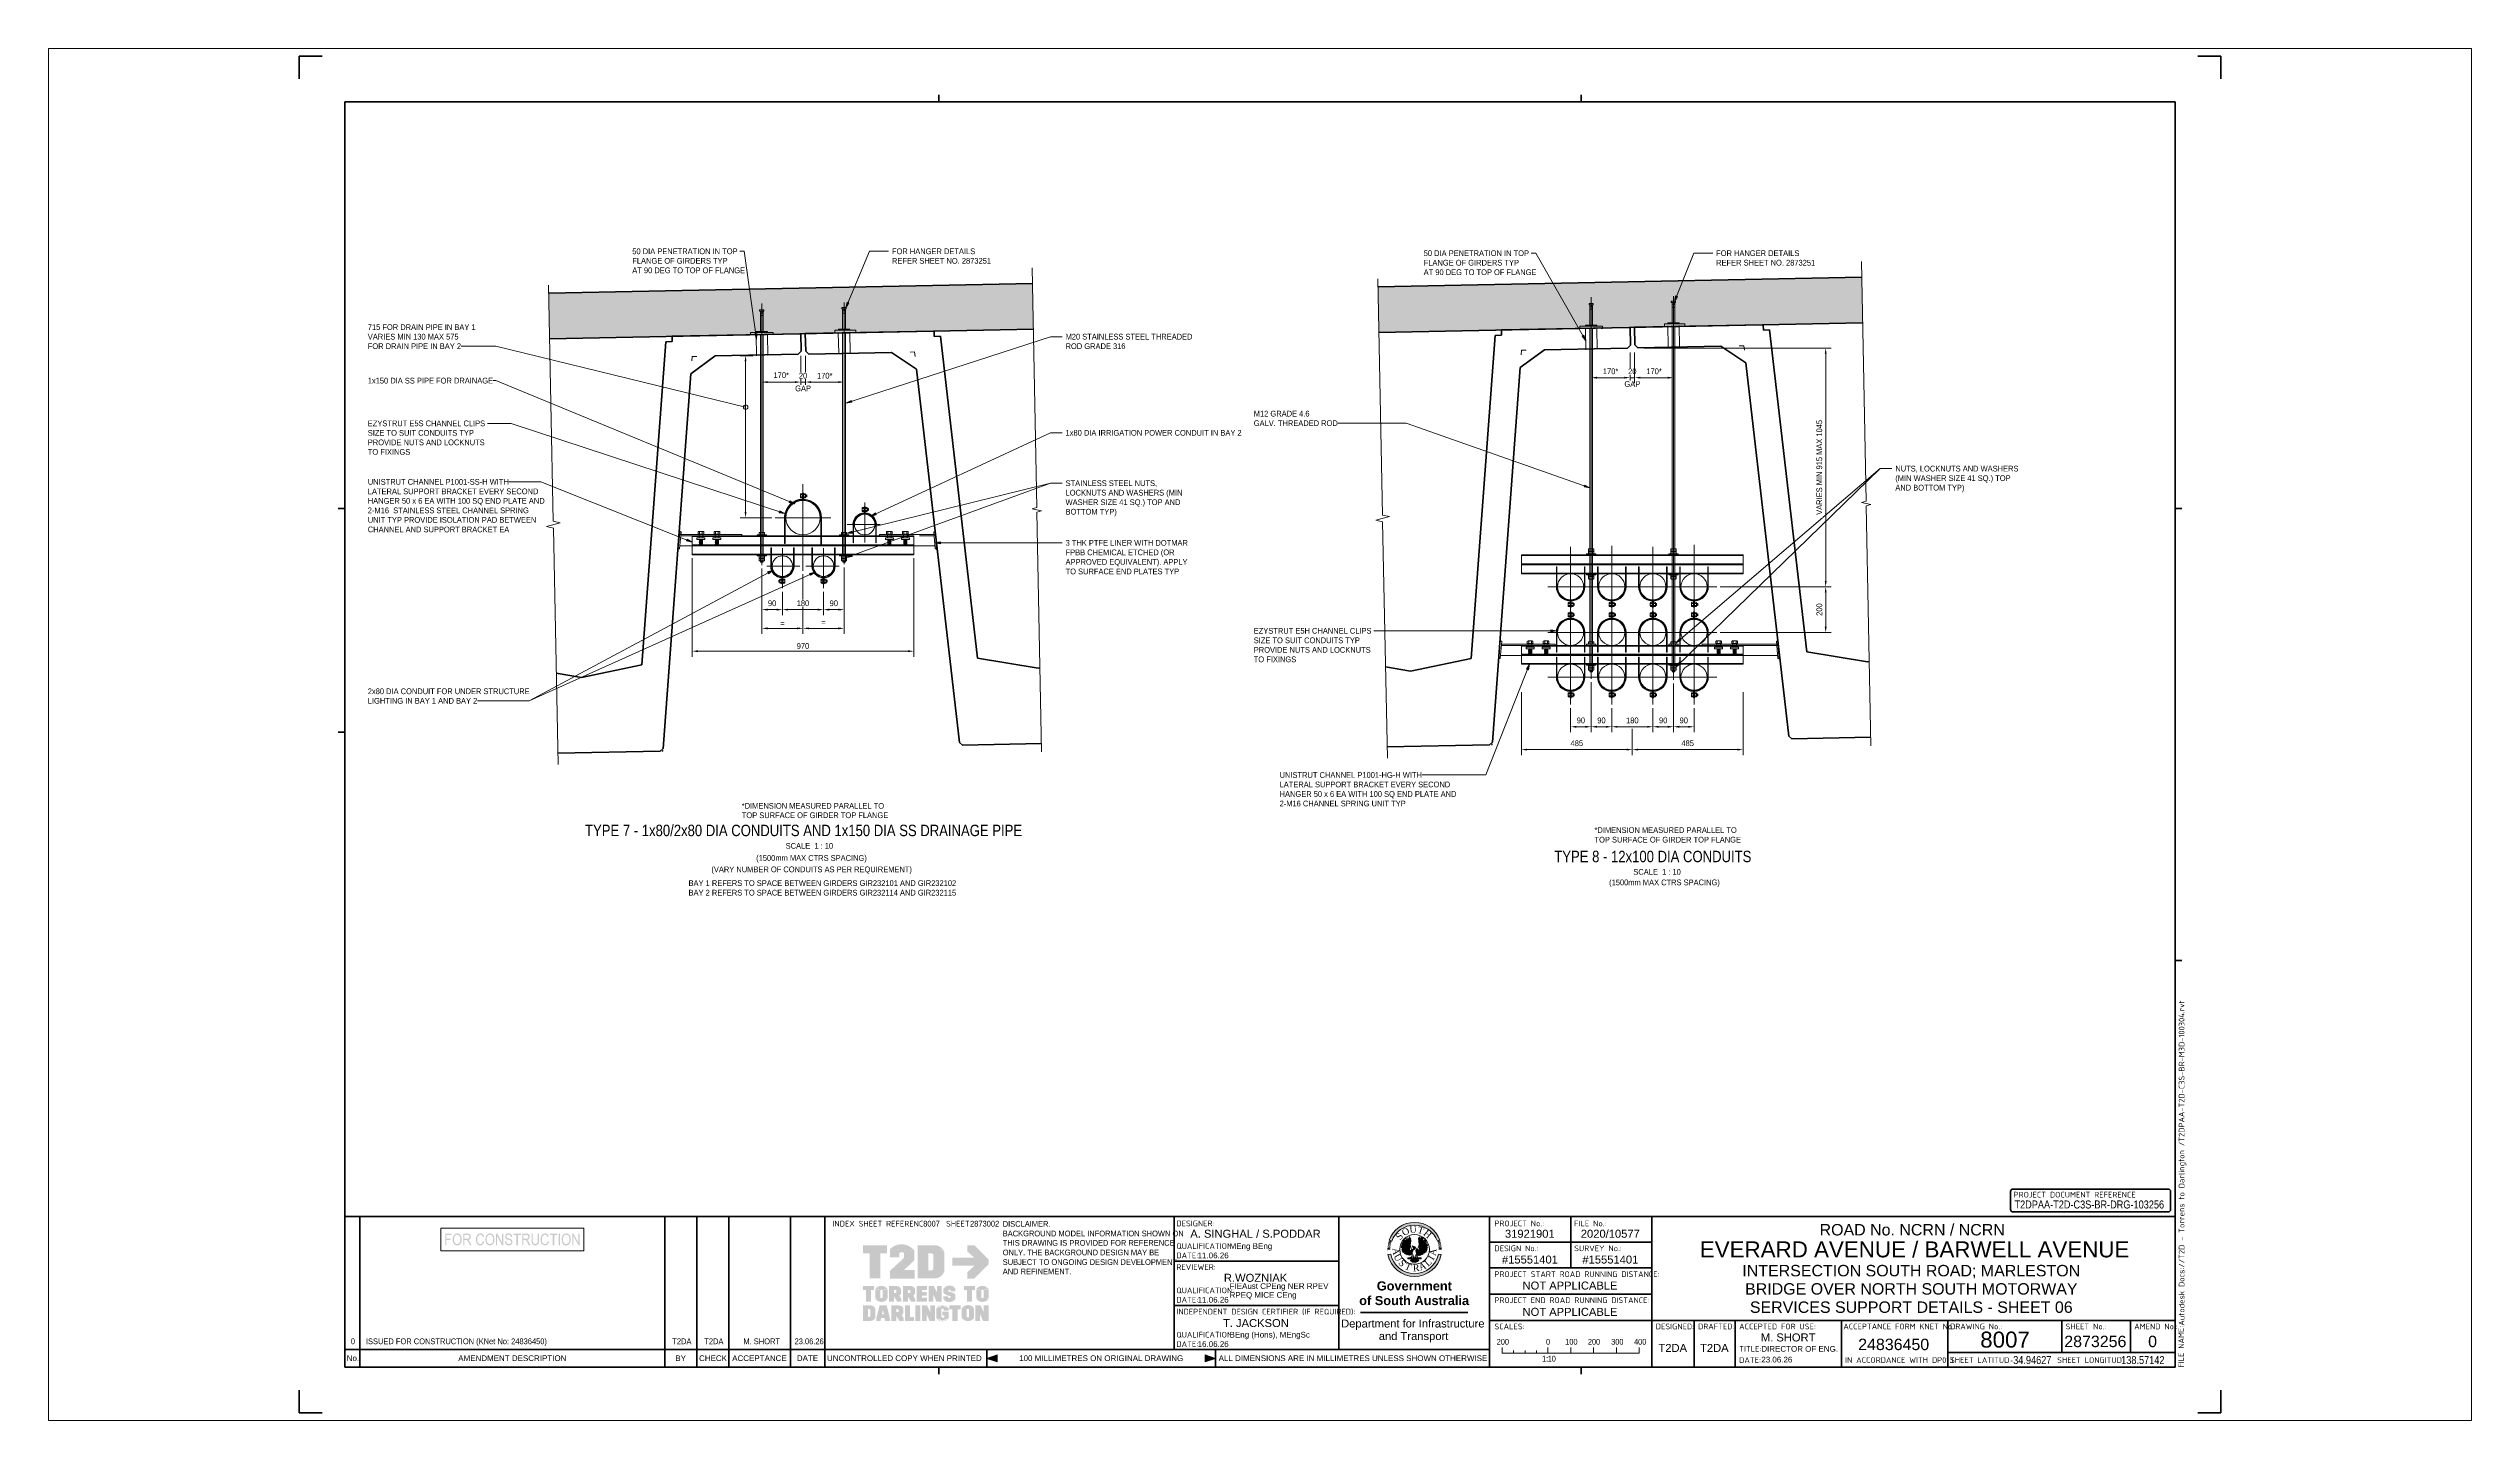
# Paper-space layout 'Layout1' of a CAD drawing. Header units: metres. Extents: x -0.11 to 0.95, y 0 to 0.6.
# The model-space entities are those that its viewports show. They can reach past a viewport. Long polylines and large blocks are cut down to what shows.
import ezdxf

# ---------------------------------------------------------------- set-up
doc = ezdxf.new("R2010")
doc.units = ezdxf.units.M
for name, pattern in [('Hidden - Small', [0.002294, 0.0015, -0.0007938]), ('JacobsCenter', [0.015, 0.009, -0.0015, 0.003, -0.0015]), ('JacobsDash', [0.0045, 0.003, -0.0015])]:
    doc.linetypes.add(name, pattern=pattern)
doc.layers.get('Defpoints').update_dxf_attribs({"color": 41})
for name, color, linetype, lineweight in [('A-ANNO-DIMS', 7, 'Continuous', 9), ('A-ANNO-NOTE', 7, 'Continuous', 9), ('A-ANNO-NOTE-STAMP', 10, 'Continuous', 18), ('A-DETL', 7, 'Continuous', 13), ('A-DETL-GENF', 7, 'Continuous', 9), ('G-ANNO-TEXT', 7, 'Continuous', 9), ('G-ANNO-TTLB', 7, 'Continuous', 9), ('G-IMPT', 7, 'Continuous', 13)]:
    doc.layers.add(name, color=color, linetype=linetype, lineweight=lineweight)
doc.layers.add('G-ANNO-NPLT', color=191, linetype='Continuous', plot=False)
doc.layers.get('G-ANNO-NPLT').freeze()
doc.styles.add('Arial', font='arial.ttf', dxfattribs={"height": 0.0025})
doc.styles.add('Arial Narrow', font='ARIALN.TTF', dxfattribs={"height": 0.0035})
doc.styles.add('Arial Narrow_1', font='ARIALN.TTF', dxfattribs={"height": 0.005})
doc.styles.add('Arial Narrow_2', font='ARIALN.TTF', dxfattribs={"height": 0.025})
doc.styles.add('Arial Narrow_3', font='ARIALN.TTF', dxfattribs={"height": 0.025})
doc.styles.add('Arial Narrow_4', font='ARIALN.TTF', dxfattribs={"height": 0.0025})
doc.styles.add('Arial Narrow_5', font='ARIALN.TTF', dxfattribs={"width": 0.9, "height": 0.0025})
doc.styles.add('Arial_1', font='arial.ttf', dxfattribs={"height": 0.0035})
doc.styles.add('Arial_2', font='arial.ttf', dxfattribs={"height": 0.005})
doc.styles.add('Arial_3', font='arial.ttf', dxfattribs={"height": 0.007})
doc.styles.add('Arial_B', font='arialbd.ttf', dxfattribs={"height": 0.004})
doc.styles.add('ISOCPEUR', font='isocpeur.ttf', dxfattribs={"height": 0.0025})
doc.styles.add('Times New Roman', font='times.ttf', dxfattribs={"height": 0.008001})
doc.dimstyles.new('Dimension_Standard_O__mm_', dxfattribs={"dimscale": 0.3048, "dimtxt": 0.025586, "dimasz": 0.082021, "dimexe": 0.07874, "dimexo": 0.049213, "dimgap": 0.049213, "dimtad": 1, "dimdec": 0, "dimlfac": 1000, "dimzin": 0, "dimdsep": 46, "dimtxsty": 'Arial Narrow_3', "dimsah": 1, "dimcen": 0.09, "dimaunit": 1, "dimadec": 4, "dimazin": 0, "dimtfac": 1, "dimtdec": 4, "dimtix": 1, "dimtmove": 0, "dimatfit": 3, "dimfxl": 1, "dimtvp": 1, "dimtfill": 1, "dimtolj": 1, "dimtzin": 0, "dimlwd": 18, "dimlwe": 18, "dimarcsym": 2})
doc.dimstyles.new('Dimension_Standard_O__mm__1', dxfattribs={"dimscale": 0.3048, "dimtxt": 0.025586, "dimasz": 0.082021, "dimexe": 0.07874, "dimexo": 0.049213, "dimgap": 0.049213, "dimtad": 1, "dimdec": 0, "dimlfac": 1000, "dimzin": 0, "dimdsep": 46, "dimtxsty": 'Arial Narrow_2', "dimsah": 1, "dimcen": 0.09, "dimaunit": 1, "dimadec": 4, "dimazin": 0, "dimtfac": 1, "dimtdec": 4, "dimtix": 1, "dimtmove": 0, "dimatfit": 3, "dimfxl": 1, "dimtvp": 1, "dimtfill": 1, "dimtolj": 1, "dimtzin": 0, "dimlwd": 18, "dimlwe": 18, "dimarcsym": 2})
doc.dimstyles.new('Dimension_Standard_T__mm_', dxfattribs={"dimscale": 0.3048, "dimtxt": 0.025586, "dimasz": 0.082021, "dimexe": 0.07874, "dimexo": 0.049213, "dimgap": 0.032808, "dimtad": 1, "dimdec": 0, "dimlfac": 1000, "dimzin": 0, "dimdsep": 46, "dimtxsty": 'Arial Narrow_2', "dimsah": 1, "dimcen": 0.09, "dimaunit": 1, "dimadec": 4, "dimazin": 0, "dimtfac": 1, "dimtdec": 4, "dimtix": 1, "dimtmove": 0, "dimatfit": 3, "dimfxl": 1, "dimtvp": 1, "dimtolj": 1, "dimtzin": 0, "dimlwd": 18, "dimlwe": 18, "dimarcsym": 2})
doc.dimstyles.new('Dimension_Standard_T__mm__1', dxfattribs={"dimscale": 0.3048, "dimtxt": 0.025586, "dimasz": 0.082021, "dimexe": 0.07874, "dimexo": 0.049213, "dimgap": 0.032808, "dimtad": 1, "dimdec": 0, "dimlfac": 1000, "dimzin": 0, "dimdsep": 46, "dimtxsty": 'Arial Narrow_3', "dimsah": 1, "dimcen": 0.09, "dimaunit": 1, "dimadec": 4, "dimazin": 0, "dimtfac": 1, "dimtdec": 4, "dimtix": 1, "dimtmove": 0, "dimatfit": 3, "dimfxl": 1, "dimtvp": 1, "dimtolj": 1, "dimtzin": 0, "dimlwd": 18, "dimlwe": 18, "dimarcsym": 2})

# ---------------------------------------------------------------- blocks, each defined once
blk = doc.blocks.new('T2DPAA-T2D-PWA-DE-XRF-000001 - Drawing3_dwg-8554483-SERVICES SUPPORT DETAILS - SHEET 06')
at = {"layer": 'G-IMPT'}
h = blk.add_hatch(color=256, dxfattribs=at)
edge = h.paths.add_edge_path()
edge.add_line((0.1549, 0.1015), (0.1515, 0.1021))
edge.add_arc((0.1226, 0.1077), 0.0295, 190.997, 349.003, ccw=False)
edge.add_line((0.0937, 0.1021), (0.0903, 0.1015))
edge.add_arc((0.1226, 0.1077), 0.0329, 190.997, 349.003)
edge = h.paths.add_edge_path()
edge.add_arc((0.1226, 0.1077), 0.0329, 20.0475, 159.9525, ccw=False)
edge.add_line((0.1535, 0.119), (0.1503, 0.1178))
edge.add_arc((0.1226, 0.1077), 0.0295, 20.0475, 159.9525)
edge.add_line((0.0949, 0.1178), (0.0917, 0.119))
h = blk.add_hatch(color=256, dxfattribs=at)
edge = h.paths.add_edge_path()
edge.add_arc((0.1226, 0.1077), 0.0329, 161.3902, 162.9856, ccw=False)
edge.add_line((0.0915, 0.1183), (0.0914, 0.1182))
edge.add_line((0.0915, 0.1183), (0.0947, 0.1172))
edge.add_line((0.0947, 0.1171), (0.0947, 0.1172))
edge.add_arc((0.1226, 0.1077), 0.0295, 161.3902, 162.9856)
edge.add_line((0.0944, 0.1163), (0.0911, 0.1174))
h = blk.add_hatch(color=256, dxfattribs=at)
edge = h.paths.add_edge_path()
edge.add_line((0.1206, 0.1074), (0.1207, 0.1074))
edge.add_line((0.1207, 0.1074), (0.1206, 0.1074))
edge = h.paths.add_edge_path()
edge.add_line((0.1166, 0.11), (0.1166, 0.1074))
edge.add_line((0.1166, 0.1074), (0.1183, 0.1065))
edge.add_line((0.1183, 0.1065), (0.119, 0.1076))
edge.add_line((0.119, 0.1076), (0.1204, 0.1079))
edge.add_line((0.1204, 0.1079), (0.1207, 0.1074))
edge.add_line((0.1207, 0.1074), (0.1211, 0.1067))
edge.add_line((0.1211, 0.1067), (0.1187, 0.1008))
edge.add_line((0.1187, 0.1008), (0.1178, 0.1012))
edge.add_line((0.1178, 0.1012), (0.1166, 0.1008))
edge.add_line((0.1166, 0.1008), (0.1161, 0.1012))
edge.add_line((0.1161, 0.1012), (0.1147, 0.101))
edge.add_line((0.1147, 0.101), (0.1143, 0.1017))
edge.add_line((0.1143, 0.1017), (0.1131, 0.1012))
edge.add_line((0.1131, 0.1012), (0.1128, 0.1022))
edge.add_line((0.1128, 0.1022), (0.1119, 0.1019))
edge.add_line((0.1119, 0.1019), (0.1119, 0.1029))
edge.add_line((0.1119, 0.1029), (0.1105, 0.1027))
edge.add_line((0.1105, 0.1027), (0.1107, 0.1043))
edge.add_line((0.1107, 0.1043), (0.1091, 0.1041))
edge.add_line((0.1091, 0.1041), (0.1095, 0.1057))
edge.add_line((0.1095, 0.1057), (0.1077, 0.106))
edge.add_line((0.1077, 0.106), (0.1081, 0.1069))
edge.add_line((0.1081, 0.1069), (0.1072, 0.1074))
edge.add_line((0.1072, 0.1074), (0.1081, 0.1091))
edge.add_line((0.1081, 0.1091), (0.1069, 0.11))
edge.add_line((0.1069, 0.11), (0.1081, 0.1112))
edge.add_line((0.1081, 0.1112), (0.1069, 0.1122))
edge.add_line((0.1069, 0.1122), (0.1085, 0.113))
edge.add_line((0.1085, 0.113), (0.1072, 0.1143))
edge.add_line((0.1072, 0.1143), (0.1095, 0.1145))
edge.add_line((0.1095, 0.1145), (0.1081, 0.116))
edge.add_line((0.1081, 0.116), (0.1105, 0.116))
edge.add_line((0.1105, 0.116), (0.1088, 0.1179))
edge.add_line((0.1088, 0.1179), (0.1119, 0.1163))
edge.add_line((0.1119, 0.1163), (0.1105, 0.1193))
edge.add_line((0.1105, 0.1193), (0.1138, 0.1172))
edge.add_line((0.1138, 0.1172), (0.1121, 0.121))
edge.add_line((0.1121, 0.121), (0.1147, 0.1181))
edge.add_line((0.1147, 0.1181), (0.1143, 0.1224))
edge.add_line((0.1143, 0.1224), (0.1159, 0.1188))
edge.add_line((0.1159, 0.1188), (0.1166, 0.1236))
edge.add_line((0.1166, 0.1236), (0.1171, 0.1207))
edge.add_line((0.1171, 0.1207), (0.1178, 0.1214))
edge.add_line((0.1178, 0.1214), (0.118, 0.1179))
edge.add_line((0.118, 0.1179), (0.1171, 0.1131))
edge.add_line((0.1171, 0.1131), (0.1178, 0.111))
edge.add_line((0.1178, 0.111), (0.1166, 0.11))
for points in [[(0.1105, 0.1193), (0.1088, 0.1179), (0.1119, 0.1163)], [(0.1369, 0.1093), (0.1385, 0.1081), (0.1367, 0.1074), (0.1376, 0.106), (0.1357, 0.106), (0.1367, 0.1043), (0.1348, 0.1043), (0.1348, 0.1031), (0.1336, 0.1034), (0.1331, 0.1022), (0.1322, 0.1024), (0.1317, 0.1015), (0.1305, 0.1017), (0.1301, 0.101), (0.1296, 0.1015), (0.1291, 0.1005), (0.1286, 0.1008), (0.1277, 0.1003), (0.1275, 0.101), (0.1268, 0.1003), (0.1251, 0.1029), (0.1242, 0.1065), (0.1246, 0.1076), (0.1263, 0.1076), (0.127, 0.1067), (0.1284, 0.1072), (0.1291, 0.11), (0.1275, 0.1112), (0.1282, 0.1133), (0.1275, 0.1219), (0.1284, 0.121), (0.1289, 0.1236), (0.1294, 0.1193), (0.1312, 0.1226), (0.1305, 0.1191), (0.1331, 0.1212), (0.1317, 0.1179), (0.1348, 0.1195), (0.1324, 0.116), (0.1364, 0.1179), (0.1341, 0.1155), (0.1371, 0.116), (0.1355, 0.1143), (0.1381, 0.1141), (0.1364, 0.1131), (0.1383, 0.1124), (0.1367, 0.1114), (0.1385, 0.11)], [(0.1312, 0.1226), (0.1331, 0.1212), (0.1305, 0.1191)], [(0.1348, 0.1195), (0.1364, 0.1179), (0.1324, 0.116)], [(0.1069, 0.1122), (0.1069, 0.11), (0.1081, 0.1112)], [(0.1081, 0.116), (0.1072, 0.1143), (0.1095, 0.1145)], [(0.1077, 0.106), (0.1091, 0.1041), (0.1095, 0.1057)], [(0.1105, 0.1027), (0.1119, 0.1019), (0.1119, 0.1029)], [(0.1225, 0.0967), (0.1233, 0.0985), (0.1277, 0.0943), (0.1263, 0.0929), (0.1237, 0.092), (0.1202, 0.0924), (0.1176, 0.0943), (0.1218, 0.0984)], [(0.1291, 0.1005), (0.1301, 0.101), (0.1296, 0.1015)], [(0.1317, 0.1015), (0.1331, 0.1022), (0.1322, 0.1024)], [(0.1383, 0.1124), (0.1381, 0.1141), (0.1364, 0.1131)]]:
    blk.add_hatch(color=256, dxfattribs=at).paths.add_polyline_path(points)
h = blk.add_hatch(color=256, dxfattribs=at)
edge = h.paths.add_edge_path()
edge.add_line((0.154, 0.1174), (0.1508, 0.1163))
edge.add_arc((0.1226, 0.1077), 0.0295, 17.0144, 18.6098)
edge.add_line((0.1505, 0.1172), (0.1505, 0.1171))
edge.add_line((0.1505, 0.1172), (0.1537, 0.1183))
edge.add_line((0.1538, 0.1182), (0.1537, 0.1183))
edge.add_arc((0.1226, 0.1077), 0.0329, 17.0144, 18.6098, ccw=False)
h = blk.add_hatch(color=256, dxfattribs=at)
edge = h.paths.add_edge_path()
edge.add_line((0.0931, 0.1083), (0.0897, 0.1083))
edge.add_arc((0.1226, 0.1077), 0.0329, 177.3415, 178.9368, ccw=False)
edge.add_line((0.0897, 0.1094), (0.0897, 0.1093))
edge.add_line((0.0897, 0.1094), (0.0932, 0.1092))
edge.add_line((0.0932, 0.1091), (0.0932, 0.1092))
edge.add_arc((0.1226, 0.1077), 0.0295, 177.3415, 178.9368)
h = blk.add_hatch(color=256, dxfattribs=at)
edge = h.paths.add_edge_path()
edge.add_line((0.0931, 0.1069), (0.0897, 0.1068))
edge.add_arc((0.1226, 0.1077), 0.0329, 180, 181.5953, ccw=False)
edge.add_line((0.0897, 0.1078), (0.0897, 0.1077))
edge.add_line((0.0897, 0.1078), (0.0931, 0.1078))
edge.add_line((0.0931, 0.1077), (0.0931, 0.1078))
edge.add_arc((0.1226, 0.1077), 0.0295, 180, 181.5953)
h = blk.add_hatch(color=256, dxfattribs=at)
edge = h.paths.add_edge_path()
edge.add_arc((0.1226, 0.1077), 0.0329, 174.6829, 176.2783, ccw=False)
edge.add_line((0.0899, 0.1109), (0.0898, 0.1108))
edge.add_line((0.0899, 0.1109), (0.0933, 0.1106))
edge.add_line((0.0933, 0.1105), (0.0933, 0.1106))
edge.add_arc((0.1226, 0.1077), 0.0295, 174.6829, 176.2783)
edge.add_line((0.0932, 0.1096), (0.0898, 0.1099))
h = blk.add_hatch(color=256, dxfattribs=at)
edge = h.paths.add_edge_path()
edge.add_arc((0.1226, 0.1077), 0.0329, 172.0244, 173.6197, ccw=False)
edge.add_line((0.09, 0.1124), (0.09, 0.1123))
edge.add_line((0.09, 0.1124), (0.0934, 0.1119))
edge.add_line((0.0934, 0.1118), (0.0934, 0.1119))
edge.add_arc((0.1226, 0.1077), 0.0295, 172.0244, 173.6197)
edge.add_line((0.0933, 0.111), (0.0899, 0.1114))
h = blk.add_hatch(color=256, dxfattribs=at)
edge = h.paths.add_edge_path()
edge.add_arc((0.1226, 0.1077), 0.0329, 169.3658, 170.9612, ccw=False)
edge.add_line((0.0903, 0.1139), (0.0903, 0.1138))
edge.add_line((0.0903, 0.1139), (0.0937, 0.1133))
edge.add_line((0.0936, 0.1132), (0.0937, 0.1133))
edge.add_arc((0.1226, 0.1077), 0.0295, 169.3658, 170.9612)
edge.add_line((0.0935, 0.1124), (0.0901, 0.1129))
h = blk.add_hatch(color=256, dxfattribs=at)
edge = h.paths.add_edge_path()
edge.add_arc((0.1226, 0.1077), 0.0329, 166.7073, 168.3026, ccw=False)
edge.add_line((0.0906, 0.1154), (0.0906, 0.1153))
edge.add_line((0.0906, 0.1154), (0.0939, 0.1146))
edge.add_line((0.0939, 0.1145), (0.0939, 0.1146))
edge.add_arc((0.1226, 0.1077), 0.0295, 166.7073, 168.3026)
edge.add_line((0.0937, 0.1137), (0.0904, 0.1144))
h = blk.add_hatch(color=256, dxfattribs=at)
edge = h.paths.add_edge_path()
edge.add_line((0.0941, 0.115), (0.0907, 0.1159))
edge.add_arc((0.1226, 0.1077), 0.0329, 164.0488, 165.6441, ccw=False)
edge.add_line((0.091, 0.1169), (0.091, 0.1168))
edge.add_line((0.091, 0.1169), (0.0943, 0.1159))
edge.add_line((0.0943, 0.1158), (0.0943, 0.1159))
edge.add_arc((0.1226, 0.1077), 0.0295, 164.0488, 165.6441)
h = blk.add_hatch(color=256, dxfattribs=at)
edge = h.paths.add_edge_path()
edge.add_line((0.1232, 0.1095), (0.1225, 0.1076))
edge.add_line((0.1225, 0.1076), (0.1207, 0.1074))
edge.add_line((0.1207, 0.1074), (0.1207, 0.1074))
edge.add_line((0.1207, 0.1074), (0.1216, 0.1086))
edge.add_line((0.1216, 0.1086), (0.1197, 0.1119))
edge.add_line((0.1197, 0.1119), (0.1232, 0.1107))
edge.add_line((0.1232, 0.1107), (0.1239, 0.1098))
edge.add_line((0.1239, 0.1098), (0.1232, 0.1095))
h = blk.add_hatch(color=256, dxfattribs=at)
edge = h.paths.add_edge_path()
edge.add_arc((0.1226, 0.1077), 0.0295, 14.3559, 15.9512)
edge.add_line((0.1509, 0.1159), (0.1509, 0.1158))
edge.add_line((0.1509, 0.1159), (0.1542, 0.1169))
edge.add_line((0.1542, 0.1168), (0.1542, 0.1169))
edge.add_arc((0.1226, 0.1077), 0.0329, 14.3559, 15.9512, ccw=False)
edge.add_line((0.1545, 0.1159), (0.1511, 0.115))
h = blk.add_hatch(color=256, dxfattribs=at)
edge = h.paths.add_edge_path()
edge.add_line((0.1548, 0.1144), (0.1514, 0.1137))
edge.add_arc((0.1226, 0.1077), 0.0295, 11.6974, 13.2927)
edge.add_line((0.1512, 0.1146), (0.1513, 0.1145))
edge.add_line((0.1512, 0.1146), (0.1546, 0.1154))
edge.add_line((0.1546, 0.1153), (0.1546, 0.1154))
edge.add_arc((0.1226, 0.1077), 0.0329, 11.6974, 13.2927, ccw=False)
h = blk.add_hatch(color=256, dxfattribs=at)
edge = h.paths.add_edge_path()
edge.add_arc((0.1226, 0.1077), 0.0295, 9.0388, 10.6342)
edge.add_line((0.1515, 0.1133), (0.1515, 0.1132))
edge.add_line((0.1515, 0.1133), (0.1549, 0.1139))
edge.add_line((0.1549, 0.1138), (0.1549, 0.1139))
edge.add_arc((0.1226, 0.1077), 0.0329, 9.0388, 10.6342, ccw=False)
edge.add_line((0.1551, 0.1129), (0.1517, 0.1124))
h = blk.add_hatch(color=256, dxfattribs=at)
edge = h.paths.add_edge_path()
edge.add_arc((0.1226, 0.1077), 0.0295, 6.3803, 7.9756)
edge.add_line((0.1518, 0.1119), (0.1518, 0.1118))
edge.add_line((0.1518, 0.1119), (0.1552, 0.1124))
edge.add_line((0.1552, 0.1123), (0.1552, 0.1124))
edge.add_arc((0.1226, 0.1077), 0.0329, 6.3803, 7.9756, ccw=False)
edge.add_line((0.1553, 0.1114), (0.1519, 0.111))
h = blk.add_hatch(color=256, dxfattribs=at)
edge = h.paths.add_edge_path()
edge.add_line((0.1554, 0.1099), (0.152, 0.1096))
edge.add_arc((0.1226, 0.1077), 0.0295, 3.7217, 5.3171)
edge.add_line((0.1519, 0.1106), (0.1519, 0.1105))
edge.add_line((0.1519, 0.1106), (0.1553, 0.1109))
edge.add_line((0.1553, 0.1108), (0.1553, 0.1109))
edge.add_arc((0.1226, 0.1077), 0.0329, 3.7217, 5.3171, ccw=False)
h = blk.add_hatch(color=256, dxfattribs=at)
edge = h.paths.add_edge_path()
edge.add_line((0.1555, 0.1083), (0.1521, 0.1083))
edge.add_arc((0.1226, 0.1077), 0.0295, 1.0632, 2.6585)
edge.add_line((0.152, 0.1092), (0.152, 0.1091))
edge.add_line((0.152, 0.1092), (0.1554, 0.1094))
edge.add_line((0.1555, 0.1093), (0.1554, 0.1094))
edge.add_arc((0.1226, 0.1077), 0.0329, 1.0632, 2.6585, ccw=False)
h = blk.add_hatch(color=256, dxfattribs=at)
edge = h.paths.add_edge_path()
edge.add_line((0.1555, 0.1068), (0.152, 0.1069))
edge.add_arc((0.1226, 0.1077), 0.0295, 358.4047, 360)
edge.add_line((0.1521, 0.1078), (0.1521, 0.1077))
edge.add_line((0.1521, 0.1078), (0.1555, 0.1078))
edge.add_line((0.1555, 0.1077), (0.1555, 0.1078))
edge.add_arc((0.1226, 0.1077), 0.0329, 358.4047, 360, ccw=False)
for p, q in [((0.0917, 0.119), (0.0949, 0.1178)), ((0.1105, 0.1193), (0.1088, 0.1179)), ((0.1088, 0.1179), (0.1119, 0.1163)), ((0.1119, 0.1163), (0.1105, 0.1193)), ((0.1305, 0.1191), (0.1312, 0.1226)), ((0.1331, 0.1212), (0.1305, 0.1191)), ((0.1312, 0.1226), (0.1331, 0.1212)), ((0.1324, 0.116), (0.1348, 0.1195)), ((0.1364, 0.1179), (0.1324, 0.116)), ((0.1348, 0.1195), (0.1364, 0.1179)), ((0.1503, 0.1178), (0.1535, 0.119)), ((0.0903, 0.1015), (0.0937, 0.1021)), ((0.1069, 0.1122), (0.1069, 0.11)), ((0.1081, 0.1112), (0.1069, 0.1122)), ((0.1069, 0.11), (0.1081, 0.1112)), ((0.1081, 0.116), (0.1072, 0.1143)), ((0.1072, 0.1143), (0.1095, 0.1145)), ((0.1077, 0.106), (0.1091, 0.1041)), ((0.1095, 0.1057), (0.1077, 0.106)), ((0.1095, 0.1145), (0.1081, 0.116)), ((0.1091, 0.1041), (0.1095, 0.1057)), ((0.1119, 0.1029), (0.1105, 0.1027)), ((0.1105, 0.1027), (0.1119, 0.1019)), ((0.1119, 0.1019), (0.1119, 0.1029)), ((0.115, 0.0967), (0.1197, 0.0967)), ((0.1211, 0.1003), (0.1173, 0.0974)), ((0.1244, 0.1003), (0.1272, 0.0974)), ((0.1256, 0.0967), (0.1308, 0.0967)), ((0.1296, 0.1015), (0.1291, 0.1005)), ((0.1291, 0.1005), (0.1301, 0.101)), ((0.1301, 0.101), (0.1296, 0.1015)), ((0.1322, 0.1024), (0.1317, 0.1015)), ((0.1317, 0.1015), (0.1331, 0.1022)), ((0.1331, 0.1022), (0.1322, 0.1024)), ((0.1381, 0.1141), (0.1364, 0.1131)), ((0.1364, 0.1131), (0.1383, 0.1124)), ((0.1383, 0.1124), (0.1381, 0.1141)), ((0.1515, 0.1021), (0.1549, 0.1015))]:
    blk.add_line(p, q, dxfattribs=at)
at = {"layer": 'G-IMPT', "flags": 128}
for points in [[(0.1085, 0.113), (0.1072, 0.1143), (0.1095, 0.1145), (0.1081, 0.116), (0.1105, 0.116), (0.1088, 0.1179), (0.1119, 0.1163), (0.1105, 0.1193), (0.1138, 0.1172), (0.1121, 0.121), (0.1147, 0.1181), (0.1143, 0.1224), (0.1159, 0.1188), (0.1166, 0.1236), (0.1171, 0.1207), (0.1178, 0.1214), (0.118, 0.1179), (0.1171, 0.1131), (0.119, 0.1076), (0.1204, 0.1079), (0.1211, 0.1067), (0.1187, 0.1008), (0.1178, 0.1012), (0.1166, 0.1008), (0.1161, 0.1012), (0.1147, 0.101), (0.1143, 0.1017), (0.1131, 0.1012), (0.1128, 0.1022), (0.1119, 0.1019), (0.1119, 0.1029), (0.1105, 0.1027), (0.1107, 0.1043), (0.1091, 0.1041), (0.1095, 0.1057), (0.1077, 0.106), (0.1081, 0.1069), (0.1072, 0.1074), (0.1081, 0.1091), (0.1069, 0.11), (0.1081, 0.1112), (0.1069, 0.1122), (0.1087, 0.1131)], [(0.1199, 0.1031), (0.1225, 0.0967), (0.1251, 0.1029), (0.1242, 0.1065), (0.1246, 0.1076), (0.1263, 0.1076), (0.1282, 0.1133), (0.1275, 0.1219), (0.1284, 0.121), (0.1289, 0.1236), (0.1294, 0.1193), (0.1312, 0.1226), (0.1305, 0.1191), (0.1331, 0.1212), (0.1317, 0.1179), (0.1348, 0.1195), (0.1324, 0.116), (0.1364, 0.1179), (0.1341, 0.1155), (0.1371, 0.116), (0.1355, 0.1143), (0.1381, 0.1141), (0.1364, 0.1131), (0.1383, 0.1124), (0.1367, 0.1114), (0.1385, 0.11), (0.1369, 0.1093), (0.1385, 0.1081), (0.1367, 0.1074), (0.1376, 0.106), (0.1357, 0.106), (0.1367, 0.1043), (0.1348, 0.1043), (0.1348, 0.1031), (0.1336, 0.1034), (0.1331, 0.1022), (0.1322, 0.1024), (0.1317, 0.1015), (0.1305, 0.1017), (0.1301, 0.101), (0.1296, 0.1015), (0.1291, 0.1005), (0.1286, 0.1008), (0.1277, 0.1003), (0.1275, 0.101), (0.1268, 0.1003), (0.1251, 0.1029)], [(0.1206, 0.0974), (0.1145, 0.0974), (0.1145, 0.0962), (0.1194, 0.0962)], [(0.119, 0.1076), (0.1183, 0.1065), (0.1166, 0.1074), (0.1166, 0.11), (0.1178, 0.111)], [(0.1218, 0.0984), (0.1176, 0.0943), (0.1202, 0.0924), (0.1237, 0.092), (0.1263, 0.0929), (0.1277, 0.0943), (0.1233, 0.0985)], [(0.1239, 0.1098), (0.1244, 0.1091), (0.1246, 0.1076)], [(0.1246, 0.0974), (0.1308, 0.0974), (0.1308, 0.0962), (0.126, 0.0962)], [(0.1263, 0.1076), (0.127, 0.1067), (0.1284, 0.1072), (0.1291, 0.11), (0.1275, 0.1112)]]:
    blk.add_lwpolyline(points, dxfattribs=at)
blk.add_lwpolyline([(0.1206, 0.1074), (0.1216, 0.1086), (0.1197, 0.1119), (0.1232, 0.1107), (0.1239, 0.1098), (0.1232, 0.1095), (0.1225, 0.1076)], close=True, dxfattribs=at)
at = {"layer": 'G-IMPT'}
blk.add_circle((0.1226, 0.1077), 0.018, dxfattribs=at)
for radius, start, end in [(0.0329, 20.0475, 159.9525), (0.0295, 20.0475, 159.9525), (0.0329, 190.997, 349.003), (0.0295, 190.997, 349.003)]:
    blk.add_arc((0.1226, 0.1077), radius, start, end, dxfattribs=at)
at = {"layer": 'G-IMPT', "lineweight": 9, "char_height": 0.008, "attachment_point": 2, "line_spacing_factor": 1.029793, "style": 'Times New Roman'}
for s, insert, width, rotation in [('S', (0.1012, 0.1263), 0.008041, 49.0663), ('O', (0.1099, 0.133), 0.010353, 26.6943), ('U', (0.1205, 0.136), 0.010353, 4.3222), ('T', (0.1314, 0.1347), 0.008744, 341.9502), ('H', (0.141, 0.1293), 0.010353, 319.5782), ('A', (0.104, 0.106), 0.010353, 279.6978), ('U', (0.1058, 0.0996), 0.010353, 300.15), ('S', (0.1107, 0.0935), 0.008041, 310.3575), ('T', (0.1164, 0.0903), 0.008744, 336.9699), ('R', (0.1244, 0.0893), 0.009549, 3.701), ('A', (0.1307, 0.0909), 0.010353, 21.3382), ('L', (0.1363, 0.0949), 0.008744, 42.375), ('I', (0.1395, 0.0995), 0.004825, 60.5783), ('A', (0.141, 0.1048), 0.010353, 83.64)]:
    blk.add_mtext(s, dxfattribs=dict(at, insert=insert, width=width, rotation=rotation))
blk = doc.blocks.new('T2DPAA-T2D-PWA-DE-XRF-000001 - Standard-9403700-SERVICES SUPPORT DETAILS - SHEET 06')
at = {"layer": 'G-ANNO-TTLB', "true_color": 0x1d4a5c}
h = blk.add_hatch(color=139, dxfattribs=at)
edge = h.paths.add_edge_path()
edge.add_line((0.2623, 0.0443), (0.2623, 0.0452))
edge.add_arc((0.2616, 0.044), 0.00145, 58.8241, 99.793)
edge.add_line((0.2613, 0.0454), (0.2613, 0.0441))
edge.add_arc((0.2616, 0.0455), 0.00141, 259.7202, 301.6629)
edge = h.paths.add_edge_path()
edge.add_arc((0.2625, 0.0448), 0.00224, 301.808, 330.1086, ccw=False)
edge.add_line((0.2637, 0.0429), (0.2645, 0.0415))
edge.add_line((0.2645, 0.0415), (0.2645, 0.0403))
edge.add_line((0.2645, 0.0403), (0.2627, 0.0403))
edge.add_line((0.2627, 0.0403), (0.2613, 0.0425))
edge.add_line((0.2613, 0.0425), (0.2613, 0.0403))
edge.add_line((0.2613, 0.0403), (0.2591, 0.0403))
edge.add_line((0.2591, 0.0403), (0.2591, 0.0471))
edge.add_line((0.2591, 0.0471), (0.2624, 0.0471))
edge.add_arc((0.2623, 0.0446), 0.00248, 32.8357, 87.7033, ccw=False)
edge.add_line((0.2644, 0.046), (0.2644, 0.0437))
edge = h.paths.add_edge_path()
edge.add_line((0.2674, 0.0527), (0.2674, 0.0537))
edge.add_arc((0.2667, 0.0524), 0.00145, 58.8241, 99.793)
edge.add_line((0.2665, 0.0539), (0.2665, 0.0526))
edge.add_arc((0.2667, 0.0539), 0.00141, 259.7202, 301.6629)
edge = h.paths.add_edge_path()
edge.add_arc((0.2676, 0.0532), 0.00224, 301.808, 330.1086, ccw=False)
edge.add_line((0.2688, 0.0513), (0.2696, 0.0499))
edge.add_line((0.2696, 0.0499), (0.2696, 0.0487))
edge.add_line((0.2696, 0.0487), (0.2678, 0.0487))
edge.add_line((0.2678, 0.0487), (0.2664, 0.051))
edge.add_line((0.2664, 0.051), (0.2664, 0.0487))
edge.add_line((0.2664, 0.0487), (0.2642, 0.0487))
edge.add_line((0.2642, 0.0487), (0.2642, 0.0555))
edge.add_line((0.2642, 0.0555), (0.2676, 0.0555))
edge.add_arc((0.2675, 0.0531), 0.00248, 32.8357, 87.7033, ccw=False)
edge.add_line((0.2695, 0.0544), (0.2695, 0.0521))
edge = h.paths.add_edge_path()
edge.add_line((0.2499, 0.0422), (0.2499, 0.0452))
edge.add_arc((0.2491, 0.0441), 0.00138, 56.3448, 98.7814)
edge.add_line((0.2489, 0.0454), (0.2489, 0.0419))
edge.add_arc((0.2491, 0.0433), 0.00138, 261.2186, 303.6552)
edge = h.paths.add_edge_path()
edge.add_line((0.2613, 0.0527), (0.2613, 0.0537))
edge.add_arc((0.2606, 0.0524), 0.00145, 58.8241, 99.793)
edge.add_line((0.2603, 0.0539), (0.2603, 0.0526))
edge.add_arc((0.2606, 0.0539), 0.00141, 259.7202, 301.6629)
edge = h.paths.add_edge_path()
edge.add_line((0.2502, 0.0403), (0.2467, 0.0403))
edge.add_line((0.2467, 0.0403), (0.2467, 0.0471))
edge.add_line((0.2467, 0.0471), (0.2501, 0.0471))
edge.add_arc((0.25, 0.0447), 0.00241, 26.2483, 85.5583, ccw=False)
edge.add_line((0.2521, 0.0457), (0.2521, 0.0416))
edge.add_arc((0.2502, 0.0424), 0.00209, 270, 338.4707, ccw=False)
h.paths.add_polyline_path([(0.2555, 0.0451), (0.255, 0.0432), (0.2559, 0.0432)])
h.paths.add_polyline_path([(0.2585, 0.0415), (0.2585, 0.0403), (0.2564, 0.0403), (0.2562, 0.0415), (0.2547, 0.0415), (0.2544, 0.0403), (0.2526, 0.0403), (0.2526, 0.0415), (0.254, 0.0471), (0.2571, 0.0471)])
h.paths.add_polyline_path([(0.2673, 0.042), (0.269, 0.042), (0.269, 0.0403), (0.2651, 0.0403), (0.2651, 0.0471), (0.2673, 0.0471)])
h.paths.add_polyline_path([(0.2718, 0.0403), (0.2696, 0.0403), (0.2696, 0.0471), (0.2718, 0.0471)])
h.paths.add_polyline_path([(0.2762, 0.0441), (0.2762, 0.0471), (0.2782, 0.0471), (0.2782, 0.0403), (0.2759, 0.0403), (0.2746, 0.0432), (0.2746, 0.0403), (0.2725, 0.0403), (0.2725, 0.0471), (0.2748, 0.0471)])
edge = h.paths.add_edge_path()
edge.add_arc((0.2817, 0.0424), 0.000774, 214.5178, 325.4822)
edge.add_line((0.2823, 0.0419), (0.2823, 0.0427))
edge.add_line((0.2823, 0.0427), (0.2815, 0.0427))
edge.add_line((0.2815, 0.0427), (0.2815, 0.0443))
edge.add_line((0.2815, 0.0443), (0.2842, 0.0443))
edge.add_line((0.2842, 0.0443), (0.2842, 0.0415))
edge.add_arc((0.2819, 0.0428), 0.00262, 274.1131, 330.4929, ccw=False)
edge.add_arc((0.2815, 0.0434), 0.00327, 260.2337, 279.7663, ccw=False)
edge.add_arc((0.2812, 0.0429), 0.00275, 208.3817, 264.7517, ccw=False)
edge.add_line((0.2788, 0.0416), (0.2788, 0.0458))
edge.add_arc((0.2812, 0.0445), 0.00268, 94.8448, 152.8409, ccw=False)
edge.add_arc((0.2815, 0.0424), 0.00482, 83.0812, 96.9188, ccw=False)
edge.add_arc((0.2818, 0.0444), 0.00278, 31.3102, 83.6241, ccw=False)
edge.add_line((0.2842, 0.0459), (0.2842, 0.0447))
edge.add_line((0.2842, 0.0447), (0.282, 0.0447))
edge.add_line((0.282, 0.0447), (0.282, 0.0455))
edge.add_arc((0.2815, 0.0451), 0.000641, 40.732, 139.268)
edge.add_line((0.281, 0.0455), (0.281, 0.0419))
h.paths.add_polyline_path([(0.2882, 0.0403), (0.2859, 0.0403), (0.2859, 0.0454), (0.2846, 0.0454), (0.2846, 0.0471), (0.2895, 0.0471), (0.2895, 0.0454), (0.2882, 0.0454)])
edge = h.paths.add_edge_path()
edge.add_arc((0.2927, 0.0429), 0.00104, 239.6549, 300.3451)
edge.add_line((0.2932, 0.042), (0.2932, 0.0454))
edge.add_arc((0.2927, 0.0445), 0.00103, 59.5446, 120.4554)
edge.add_line((0.2921, 0.0454), (0.2921, 0.042))
edge = h.paths.add_edge_path()
edge.add_arc((0.2927, 0.0434), 0.00323, 212.7347, 327.2653, ccw=False)
edge.add_line((0.29, 0.0417), (0.29, 0.0458))
edge.add_arc((0.2927, 0.044), 0.00323, 32.6408, 147.3592, ccw=False)
edge.add_line((0.2954, 0.0458), (0.2954, 0.0417))
h.paths.add_polyline_path([(0.3017, 0.0403), (0.2993, 0.0403), (0.298, 0.0432), (0.298, 0.0403), (0.2959, 0.0403), (0.2959, 0.0471), (0.2982, 0.0471), (0.2996, 0.0441), (0.2996, 0.0471), (0.3017, 0.0471)])
edge = h.paths.add_edge_path()
edge.add_arc((0.299, 0.0513), 0.00104, 239.6549, 300.3451)
edge.add_line((0.2995, 0.0504), (0.2995, 0.0538))
edge.add_arc((0.299, 0.0529), 0.00103, 59.5446, 120.4554)
edge.add_line((0.2985, 0.0538), (0.2985, 0.0504))
edge = h.paths.add_edge_path()
edge.add_arc((0.299, 0.0518), 0.00323, 212.7347, 327.2653, ccw=False)
edge.add_line((0.2963, 0.0501), (0.2963, 0.0542))
edge.add_arc((0.299, 0.0524), 0.00323, 32.6408, 147.3592, ccw=False)
edge.add_line((0.3017, 0.0542), (0.3017, 0.0501))
h.paths.add_polyline_path([(0.2945, 0.0487), (0.2923, 0.0487), (0.2923, 0.0538), (0.2909, 0.0538), (0.2909, 0.0555), (0.2958, 0.0555), (0.2958, 0.0538), (0.2945, 0.0538)])
edge = h.paths.add_edge_path()
edge.add_line((0.2872, 0.0518), (0.2872, 0.0499))
edge.add_arc((0.2849, 0.0513), 0.0027, 273.7285, 329.3952, ccw=False)
edge.add_line((0.285, 0.0486), (0.2841, 0.0486))
edge.add_arc((0.2842, 0.0512), 0.00266, 210.1626, 267.7624, ccw=False)
edge.add_line((0.2819, 0.0499), (0.2819, 0.051))
edge.add_line((0.2819, 0.051), (0.2841, 0.051))
edge.add_arc((0.2845, 0.0508), 0.000522, 155.2714, 300.4507)
edge.add_arc((0.2846, 0.0508), 0.000487, 289.6558, 416.8121)
edge.add_line((0.2849, 0.0512), (0.2834, 0.0515))
edge.add_arc((0.2841, 0.054), 0.00253, 213.4271, 255.8381, ccw=False)
edge.add_line((0.2819, 0.0526), (0.2819, 0.0544))
edge.add_arc((0.2846, 0.0525), 0.00325, 35.8397, 144.1603, ccw=False)
edge.add_line((0.2872, 0.0544), (0.2872, 0.0533))
edge.add_line((0.2872, 0.0533), (0.2851, 0.0533))
edge.add_arc((0.2846, 0.0535), 0.000494, 335.3316, 479.9481)
edge.add_arc((0.2845, 0.0535), 0.000428, 103.9979, 246.4243)
edge.add_line((0.2843, 0.0531), (0.2853, 0.0529))
edge.add_arc((0.2849, 0.0501), 0.00281, 35.1328, 82.3403, ccw=False)
h.paths.add_polyline_path([(0.2792, 0.0526), (0.2792, 0.0555), (0.2812, 0.0555), (0.2812, 0.0487), (0.2789, 0.0487), (0.2776, 0.0517), (0.2776, 0.0487), (0.2755, 0.0487), (0.2755, 0.0555), (0.2778, 0.0555)])
h.paths.add_polyline_path([(0.2725, 0.053), (0.2746, 0.053), (0.2746, 0.0513), (0.2725, 0.0513), (0.2725, 0.0504), (0.2748, 0.0504), (0.2748, 0.0487), (0.2703, 0.0487), (0.2703, 0.0555), (0.2748, 0.0555), (0.2748, 0.0538), (0.2725, 0.0538)])
edge = h.paths.add_edge_path()
edge.add_arc((0.2615, 0.0532), 0.00224, 301.808, 330.1086, ccw=False)
edge.add_line((0.2627, 0.0513), (0.2635, 0.0499))
edge.add_line((0.2635, 0.0499), (0.2635, 0.0487))
edge.add_line((0.2635, 0.0487), (0.2617, 0.0487))
edge.add_line((0.2617, 0.0487), (0.2603, 0.051))
edge.add_line((0.2603, 0.051), (0.2603, 0.0487))
edge.add_line((0.2603, 0.0487), (0.2581, 0.0487))
edge.add_line((0.2581, 0.0487), (0.2581, 0.0555))
edge.add_line((0.2581, 0.0555), (0.2614, 0.0555))
edge.add_arc((0.2613, 0.0531), 0.00248, 32.8357, 87.7033, ccw=False)
edge.add_line((0.2634, 0.0544), (0.2634, 0.0521))
edge = h.paths.add_edge_path()
edge.add_line((0.2543, 0.0538), (0.2543, 0.0504))
edge.add_arc((0.2548, 0.0513), 0.00104, 239.6549, 300.3451)
edge.add_line((0.2553, 0.0504), (0.2553, 0.0538))
edge.add_arc((0.2548, 0.0529), 0.00103, 59.5446, 120.4554)
edge = h.paths.add_edge_path()
edge.add_line((0.2521, 0.0501), (0.2521, 0.0542))
edge.add_arc((0.2548, 0.0524), 0.00323, 32.6408, 147.3592, ccw=False)
edge.add_line((0.2575, 0.0542), (0.2575, 0.0501))
edge.add_arc((0.2548, 0.0518), 0.00323, 212.7347, 327.2653, ccw=False)
h.paths.add_polyline_path([(0.2503, 0.0487), (0.248, 0.0487), (0.248, 0.0538), (0.2467, 0.0538), (0.2467, 0.0555), (0.2516, 0.0555), (0.2516, 0.0538), (0.2503, 0.0538)])
h.paths.add_polyline_path([(0.3017, 0.0672), (0.3017, 0.0651), (0.2955, 0.0588), (0.2924, 0.0588), (0.2924, 0.0616), (0.2955, 0.0644), (0.2858, 0.0644), (0.2858, 0.0679), (0.2955, 0.0679), (0.2924, 0.0707), (0.2924, 0.0734), (0.2955, 0.0734)])
edge = h.paths.add_edge_path()
edge.add_line((0.2768, 0.0699), (0.2754, 0.0699))
edge.add_line((0.2754, 0.0699), (0.2754, 0.0624))
edge.add_line((0.2754, 0.0624), (0.2768, 0.0624))
edge.add_arc((0.2767, 0.0633), 0.000915, 277.9427, 335.4563)
edge.add_line((0.2775, 0.0629), (0.2775, 0.0694))
edge.add_arc((0.2767, 0.0689), 0.000957, 31.2517, 83.8556)
edge = h.paths.add_edge_path()
edge.add_line((0.2781, 0.0589), (0.2707, 0.0589))
edge.add_line((0.2707, 0.0589), (0.2707, 0.0734))
edge.add_line((0.2707, 0.0734), (0.2781, 0.0734))
edge.add_arc((0.2777, 0.0683), 0.00519, 26.2483, 85.5583, ccw=False)
edge.add_line((0.2823, 0.0705), (0.2823, 0.0617))
edge.add_arc((0.2781, 0.0634), 0.00451, 270, 338.4707, ccw=False)
edge = h.paths.add_edge_path()
edge.add_line((0.2627, 0.0699), (0.2627, 0.0681))
edge.add_line((0.2627, 0.0681), (0.2585, 0.0681))
edge.add_line((0.2585, 0.0681), (0.2585, 0.0716))
edge.add_arc((0.2636, 0.0668), 0.00703, 37.1177, 136.9917, ccw=False)
edge.add_line((0.2692, 0.071), (0.2692, 0.0671))
edge.add_arc((0.2674, 0.0677), 0.00193, 316.9738, 340.8309, ccw=False)
edge.add_line((0.2688, 0.0664), (0.268, 0.0656))
edge.add_line((0.268, 0.0656), (0.2646, 0.0625))
edge.add_line((0.2646, 0.0625), (0.2693, 0.0625))
edge.add_line((0.2693, 0.0625), (0.2693, 0.0588))
edge.add_line((0.2693, 0.0588), (0.2585, 0.0588))
edge.add_line((0.2585, 0.0588), (0.2585, 0.0622))
edge.add_line((0.2585, 0.0622), (0.2638, 0.067))
edge.add_line((0.2638, 0.067), (0.2647, 0.068))
edge.add_line((0.2647, 0.068), (0.2647, 0.0699))
edge.add_arc((0.2637, 0.0691), 0.00131, 40.7337, 139.2663)
h.paths.add_polyline_path([(0.2467, 0.0734), (0.2573, 0.0734), (0.2573, 0.0698), (0.2544, 0.0698), (0.2544, 0.0589), (0.2496, 0.0589), (0.2496, 0.0699), (0.2467, 0.0699)])
at = {"layer": 'G-IMPT', "lineweight": 9}
for points in [[(0.3055, 0.0254), (0.3055, 0.0239), (0.3055, 0.0224), (0.301, 0.0239)], [(0.3965, 0.0254), (0.401, 0.0239), (0.3965, 0.0224), (0.3965, 0.0239)]]:
    blk.add_hatch(color=256, dxfattribs=at).paths.add_polyline_path(points)
at = {"layer": 'A-ANNO-NOTE'}
for p, q in [((0.5265, 0.0287), (0.5265, 0.0262)), ((0.5265, 0.0262), (0.5865, 0.0262)), ((0.5315, 0.0274), (0.5315, 0.0262)), ((0.5365, 0.0274), (0.5365, 0.0262)), ((0.5415, 0.0274), (0.5415, 0.0262)), ((0.5465, 0.0287), (0.5465, 0.0262)), ((0.5565, 0.0287), (0.5565, 0.0262)), ((0.5665, 0.0287), (0.5665, 0.0262)), ((0.5765, 0.0287), (0.5765, 0.0262)), ((0.5865, 0.0287), (0.5865, 0.0262))]:
    blk.add_line(p, q, dxfattribs=at)
at = {"layer": 'G-ANNO-TTLB', "color": 8, "lineweight": 35, "true_color": 0x808080}
for p, q in [((0, 0.594), (0.01, 0.594)), ((0, 0.584), (0, 0.594)), ((0.831, 0.594), (0.841, 0.594)), ((0.841, 0.594), (0.841, 0.584)), ((0, 0), (0, 0.01)), ((0.01, 0), (0, 0)), ((0.831, 0), (0.841, 0)), ((0.841, 0), (0.841, 0.01))]:
    blk.add_line(p, q, dxfattribs=at)
at = {"layer": 'G-ANNO-TTLB', "lineweight": 100}
for p, q in [((0.02, 0.574), (0.02, 0.02)), ((0.821, 0.574), (0.02, 0.574)), ((0.821, 0.02), (0.821, 0.574)), ((0.23, 0.02), (0.23, 0.086)), ((0.455, 0.086), (0.455, 0.0277)), ((0.521, 0.086), (0.521, 0.02)), ((0.592, 0.086), (0.592, 0.02)), ((0.4645, 0.044), (0.5115, 0.044)), ((0.02, 0.02), (0.821, 0.02))]:
    blk.add_line(p, q, dxfattribs=at)
at = {"layer": 'G-ANNO-TTLB', "lineweight": 50}
for p, q in [((0.28, 0.577), (0.28, 0.574)), ((0.561, 0.577), (0.561, 0.574)), ((0.017, 0.396), (0.02, 0.396)), ((0.821, 0.396), (0.824, 0.396)), ((0.017, 0.298), (0.02, 0.298)), ((0.821, 0.198), (0.824, 0.198)), ((0.749, 0.097), (0.749, 0.089)), ((0.818, 0.098), (0.75, 0.098)), ((0.819, 0.089), (0.819, 0.097)), ((0.75, 0.088), (0.818, 0.088)), ((0.28, 0.02), (0.28, 0.017)), ((0.561, 0.02), (0.561, 0.017))]:
    blk.add_line(p, q, dxfattribs=at)
at = {"layer": 'G-ANNO-TTLB', "lineweight": 35}
for p, q in [((0.0265, 0.02), (0.0265, 0.086)), ((0.16, 0.02), (0.16, 0.086)), ((0.174, 0.02), (0.174, 0.086)), ((0.188, 0.02), (0.188, 0.086)), ((0.215, 0.02), (0.215, 0.086)), ((0.5565, 0.086), (0.5565, 0.0635)), ((0.521, 0.0748), (0.592, 0.0748)), ((0.521, 0.0635), (0.592, 0.0635)), ((0.455, 0.0471), (0.383, 0.0471)), ((0.521, 0.052), (0.592, 0.052)), ((0.521, 0.0405), (0.821, 0.0405)), ((0.6105, 0.0405), (0.6105, 0.02)), ((0.6285, 0.0405), (0.6285, 0.02)), ((0.675, 0.0405), (0.675, 0.02)), ((0.7215, 0.0405), (0.7215, 0.02)), ((0.7715, 0.0265), (0.7715, 0.0405)), ((0.8015, 0.0265), (0.8015, 0.0405)), ((0.521, 0.0277), (0.02, 0.0277)), ((0.301, 0.02), (0.301, 0.0277)), ((0.401, 0.02), (0.401, 0.0277)), ((0.821, 0.0265), (0.7215, 0.0265))]:
    blk.add_line(p, q, dxfattribs=at)
at = {"layer": 'G-ANNO-TTLB'}
for p, q in [((0.3055, 0.0254), (0.301, 0.0239)), ((0.301, 0.0239), (0.3055, 0.0224)), ((0.3055, 0.0239), (0.3055, 0.0254)), ((0.3055, 0.0224), (0.3055, 0.0239)), ((0.3965, 0.0254), (0.3965, 0.0239)), ((0.401, 0.0239), (0.3965, 0.0254)), ((0.3965, 0.0239), (0.3965, 0.0224)), ((0.3965, 0.0224), (0.401, 0.0239))]:
    blk.add_line(p, q, dxfattribs=at)
at = {"layer": 'G-ANNO-TTLB', "lineweight": 50}
for centre, start, end in [((0.75, 0.097), 90, 180), ((0.818, 0.097), 0, 90), ((0.75, 0.089), 180, 270), ((0.818, 0.089), 270, 0)]:
    blk.add_arc(centre, 0.001, start, end, dxfattribs=at)
at = {"xscale": 0.3600000000000081, "yscale": 0.3600000000000081, "zscale": 0.3600000000000081}
blk.add_blockref('T2DPAA-T2D-PWA-DE-XRF-000001 - Drawing3_dwg-8554483-SERVICES SUPPORT DETAILS - SHEET 06', (0.444, 0.0328), dxfattribs=at)
at = {"layer": 'G-ANNO-TTLB', "attachment_point": 1}
for s, insert, char_height, width, style in [('PROJECT DOCUMENT REFERENCE', (0.7503, 0.0968), 0.0025, 0.058764, 'ISOCPEUR'), ('INDEX SHEET REFERENCE:', (0.2334, 0.0841), 0.0025, 0.046899, 'ISOCPEUR'), ('SHEET', (0.2831, 0.0841), 0.0025, 0.011544, 'ISOCPEUR'), ('PROJECT No.:', (0.5231, 0.0842), 0.0025, 0.02397, 'ISOCPEUR'), ('FILE No.:', (0.558, 0.0842), 0.0025, 0.015553, 'ISOCPEUR'), ('DESIGN No.:', (0.5231, 0.0733), 0.0025, 0.020844, 'ISOCPEUR'), ('SURVEY No.:', (0.558, 0.0733), 0.0025, 0.023008, 'ISOCPEUR'), ('QUALIFICATION:', (0.3839, 0.0549), 0.0025, 0.027498, 'ISOCPEUR'), ('Government', (0.4716, 0.0576), 0.004, 0.040004, 'Arial_B'), ('PROJECT START ROAD RUNNING DISTANCE:', (0.5231, 0.062), 0.0025, 0.079207, 'ISOCPEUR'), ('DATE:', (0.3839, 0.0508), 0.0025, 0.010582, 'ISOCPEUR'), ('INDEPENDENT DESIGN CERTIFIER (IF REQUIRED):', (0.3839, 0.0456), 0.0025, 0.08546, 'ISOCPEUR'), ('of South Australia', (0.4639, 0.0512), 0.004, 0.058523, 'Arial_B'), ('PROJECT END ROAD RUNNING DISTANCE:', (0.5231, 0.0506), 0.0025, 0.073835, 'ISOCPEUR'), ('QUALIFICATION:', (0.3839, 0.0355), 0.0025, 0.027498, 'ISOCPEUR'), ('Department for Infrastructure ', (0.456, 0.0409), 0.0035, 0.078004, 'Arial_1'), ('and Transport', (0.4725, 0.0354), 0.0035, 0.037599, 'Arial_1'), ('SCALES:', (0.5231, 0.0391), 0.0025, 0.014911, 'ISOCPEUR'), ('200', (0.5241, 0.0324), 0.0025, 0.005195, 'Arial Narrow_5'), ('0', (0.5457, 0.0324), 0.0025, 0.001732, 'Arial Narrow_5'), ('100', (0.5541, 0.0324), 0.0025, 0.005195, 'Arial Narrow_5'), ('200', (0.564, 0.0324), 0.0025, 0.005195, 'Arial Narrow_5'), ('300', (0.5742, 0.0324), 0.0025, 0.005195, 'Arial Narrow_5'), ('400', (0.5842, 0.0324), 0.0025, 0.005195, 'Arial Narrow_5'), ('DESIGNED:', (0.5937, 0.0391), 0.0025, 0.018118, 'ISOCPEUR'), ('DRAFTED:', (0.6122, 0.0391), 0.0025, 0.017557, 'ISOCPEUR'), ('ACCEPTED FOR USE:', (0.6302, 0.0391), 0.0025, 0.037118, 'ISOCPEUR'), ('ACCEPTANCE FORM KNET No.:', (0.6758, 0.0391), 0.0025, 0.054435, 'ISOCPEUR'), ('DRAWING No.:', (0.7225, 0.0391), 0.0025, 0.024772, 'ISOCPEUR'), ('SHEET No.:', (0.7731, 0.0391), 0.0025, 0.019722, 'ISOCPEUR'), ('AMEND No.:', (0.8031, 0.0391), 0.0025, 0.020603, 'ISOCPEUR'), ('No. ', (0.0208, 0.0252), 0.0025, 0.007215, 'Arial'), ('AMENDMENT DESCRIPTION ', (0.0696, 0.0252), 0.0025, 0.058283, 'Arial'), ('BY ', (0.1646, 0.0252), 0.0025, 0.006814, 'Arial'), ('CHECK', (0.175, 0.0252), 0.0025, 0.014751, 'Arial'), ('ACCEPTANCE', (0.1895, 0.0252), 0.0025, 0.028861, 'Arial'), ('DATE ', (0.2178, 0.0252), 0.0025, 0.012506, 'Arial'), ('UNCONTROLLED COPY WHEN PRINTED', (0.231, 0.0252), 0.0025, 0.082173, 'Arial'), ('100 MILLIMETRES ON ORIGINAL DRAWING ', (0.3151, 0.0252), 0.0025, 0.088186, 'Arial'), ('DATE:', (0.3839, 0.0314), 0.0025, 0.010582, 'ISOCPEUR'), ('ALL DIMENSIONS ARE IN MILLIMETRES UNLESS SHOWN OTHERWISE ', (0.4024, 0.0252), 0.0025, 0.143101, 'Arial'), ('1:', (0.5439, 0.025), 0.0025, 0.002886, 'Arial Narrow_4'), ('10', (0.5464, 0.025), 0.0025, 0.003463, 'Arial Narrow_5'), ('TITLE:', (0.6302, 0.0293), 0.0025, 0.010903, 'ISOCPEUR'), ('DATE:', (0.6302, 0.0244), 0.0025, 0.010582, 'ISOCPEUR'), ('IN ACCORDANCE WITH DP013', (0.6766, 0.0244), 0.0025, 0.05227, 'ISOCPEUR'), ('SHEET LATITUDE', (0.7225, 0.0244), 0.0025, 0.030945, 'ISOCPEUR'), ('SHEET LONGITUDE', (0.7694, 0.0244), 0.0025, 0.03303, 'ISOCPEUR')]:
    blk.add_mtext(s, dxfattribs=dict(at, insert=insert, char_height=char_height, width=width, style=style))
at = {"layer": 'G-ANNO-TTLB', "insert": (0.3079, 0.084), "char_height": 0.0025, "width": 0.022127, "attachment_point": 1, "style": 'Arial Narrow_4', "bg_fill": 3, "box_fill_scale": 1.25, "bg_fill_color": 256, "bg_fill_true_color": 13158600, "bg_fill_transparency": 0}
blk.add_mtext('DISCLAIMER.', dxfattribs=at)
at = {"layer": 'G-ANNO-TTLB', "insert": (0.8224, 0.0198), "char_height": 0.0025, "width": 0.021966, "attachment_point": 1, "rotation": 90, "style": 'ISOCPEUR'}
blk.add_mtext('FILE NAME: ', dxfattribs=at)
at = {"layer": 'G-ANNO-TTLB', "lineweight": 100}
blk.add_line((0.821, 0.086), (0.02, 0.086), dxfattribs=at)
at = {"layer": 'G-ANNO-TTLB', "insert": (0.3079, 0.0798), "char_height": 0.0025, "width": 0.084899, "attachment_point": 1, "style": 'Arial Narrow_4', "bg_fill": 3, "box_fill_scale": 1.25, "bg_fill_color": 256, "bg_fill_true_color": 13158600, "bg_fill_transparency": 0}
blk.add_mtext('BACKGROUND MODEL INFORMATION SHOWN ON ', dxfattribs=at)
at = {"layer": 'G-ANNO-TTLB', "insert": (0.3079, 0.0757), "char_height": 0.0025, "width": 0.08065, "attachment_point": 1, "style": 'Arial Narrow_4', "bg_fill": 3, "box_fill_scale": 1.25, "bg_fill_color": 256, "bg_fill_true_color": 13158600, "bg_fill_transparency": 0}
blk.add_mtext('THIS DRAWING IS PROVIDED FOR REFERENCE ', dxfattribs=at)
at = {"layer": 'G-ANNO-TTLB', "insert": (0.3839, 0.0842), "char_height": 0.0025, "width": 0.018118, "attachment_point": 1, "style": 'ISOCPEUR'}
blk.add_mtext('DESIGNER:', dxfattribs=at)
at = {"layer": 'G-ANNO-TTLB', "insert": (0.3079, 0.0715), "char_height": 0.0025, "width": 0.073515, "attachment_point": 1, "style": 'Arial Narrow_4', "bg_fill": 3, "box_fill_scale": 1.25, "bg_fill_color": 256, "bg_fill_true_color": 13158600, "bg_fill_transparency": 0}
blk.add_mtext('ONLY. THE BACKGROUND DESIGN MAY BE ', dxfattribs=at)
at = {"layer": 'G-ANNO-TTLB', "insert": (0.3079, 0.0673), "char_height": 0.0025, "width": 0.082013, "attachment_point": 1, "style": 'Arial Narrow_4', "bg_fill": 3, "box_fill_scale": 1.25, "bg_fill_color": 256, "bg_fill_true_color": 13158600, "bg_fill_transparency": 0}
blk.add_mtext('SUBJECT TO ONGOING DESIGN DEVELOPMENT ', dxfattribs=at)
at = {"layer": 'G-ANNO-TTLB', "lineweight": 100}
blk.add_line((0.383, 0.086), (0.383, 0.0277), dxfattribs=at)
at = {"layer": 'G-ANNO-TTLB', "lineweight": 35}
blk.add_line((0.455, 0.0665), (0.383, 0.0665), dxfattribs=at)
at = {"layer": 'G-ANNO-TTLB', "char_height": 0.0025, "attachment_point": 1, "style": 'ISOCPEUR'}
for s, insert, width in [('QUALIFICATION:', (0.3839, 0.0743), 0.027498), ('DATE:', (0.3839, 0.0702), 0.010582), ('REVIEWER:', (0.3839, 0.0651), 0.01916)]:
    blk.add_mtext(s, dxfattribs=dict(at, insert=insert, width=width))
at = {"layer": 'G-ANNO-TTLB', "insert": (0.3079, 0.0632), "char_height": 0.0025, "width": 0.031827, "attachment_point": 1, "style": 'Arial Narrow_4', "bg_fill": 3, "box_fill_scale": 1.25, "bg_fill_color": 256, "bg_fill_true_color": 13158600, "bg_fill_transparency": 0}
blk.add_mtext('AND REFINEMENT.', dxfattribs=at)
blk = doc.blocks.new('ForConstructionStamp')
at = {"layer": 'A-ANNO-NOTE-STAMP'}
h = blk.add_hatch(color=256, dxfattribs=at)
h.dxf.hatch_style = 1
h.paths.add_polyline_path([(0.0267, 0.0026), (0.0267, 0.0015), (0.0289, -0.0025), (0.0289, -0.0014)])
h.paths.add_polyline_path([(0.0267, 0.0026), (0.0262, 0.0026), (0.0262, -0.0025), (0.0267, -0.0025), (0.0267, 0.0015)])
h.paths.add_polyline_path([(0.0294, 0.0026), (0.0289, 0.0026), (0.0289, -0.0014), (0.0289, -0.0025), (0.0294, -0.0025)])
h.paths.add_polyline_path([(0.0236, 0.0027), (0.0235, 0.0027), (0.0232, 0.0026), (0.0229, 0.0026), (0.0226, 0.0024), (0.0224, 0.0022), (0.0222, 0.002), (0.0221, 0.0019), (0.0219, 0.0016), (0.0218, 0.0013), (0.0217, 0.0011), (0.0217, 0.0007), (0.0216, 0.0004), (0.0216, 0), (0.0216, -0.0003), (0.0217, -0.0006), (0.0217, -0.0009), (0.0218, -0.0012), (0.0219, -0.0015), (0.0221, -0.0018), (0.0222, -0.0019), (0.0224, -0.0021), (0.0227, -0.0023), (0.023, -0.0025), (0.0232, -0.0025), (0.0236, -0.0026), (0.0237, -0.0026), (0.024, -0.0025), (0.0243, -0.0024), (0.0246, -0.0022), (0.0248, -0.002), (0.0236, -0.002), (0.0233, -0.002), (0.0231, -0.0019), (0.0228, -0.0017), (0.0226, -0.0015), (0.0224, -0.0013), (0.0223, -0.001), (0.0222, -0.0007), (0.0222, -0.0004), (0.0222, 0), (0.0222, 0.0001), (0.0222, 0.0005), (0.0222, 0.0008), (0.0223, 0.0011), (0.0224, 0.0014), (0.0226, 0.0016), (0.0227, 0.0018), (0.023, 0.002), (0.0233, 0.0021), (0.0236, 0.0021), (0.0248, 0.0022), (0.0246, 0.0024), (0.0245, 0.0024), (0.0242, 0.0026), (0.0239, 0.0027)])
h.paths.add_polyline_path([(0.0248, 0.0022), (0.0236, 0.0021), (0.0237, 0.0021), (0.024, 0.002), (0.0243, 0.0019), (0.0244, 0.0018), (0.0246, 0.0015), (0.0248, 0.0012), (0.0248, 0.0011), (0.0249, 0.0007), (0.0249, 0.0004), (0.025, 0.0001), (0.025, 0.0001), (0.0249, -0.0003), (0.0249, -0.0007), (0.0248, -0.001), (0.0247, -0.0012), (0.0246, -0.0015), (0.0244, -0.0016), (0.0241, -0.0018), (0.0239, -0.0019), (0.0236, -0.002), (0.0248, -0.002), (0.025, -0.0018), (0.025, -0.0018), (0.0252, -0.0015), (0.0253, -0.0012), (0.0254, -0.001), (0.0255, -0.0006), (0.0255, -0.0003), (0.0255, 0.0001), (0.0255, 0.0002), (0.0255, 0.0006), (0.0254, 0.0009), (0.0254, 0.0012), (0.0253, 0.0015), (0.0252, 0.0017), (0.025, 0.0019)])
h.paths.add_polyline_path([(0.0203, -0.0025), (0.0203, 0.0026), (0.0208, 0.0026), (0.0208, -0.0025)])
h.paths.add_polyline_path([(0.0196, 0.0026), (0.0164, 0.0026), (0.0164, 0.002), (0.0177, 0.002), (0.0177, -0.0025), (0.0183, -0.0025), (0.0183, 0.002), (0.0196, 0.002)])
h.paths.add_polyline_path([(0.0143, 0.0027), (0.0142, 0.0027), (0.0139, 0.0026), (0.0136, 0.0025), (0.0133, 0.0024), (0.0132, 0.0023), (0.0143, 0.0021), (0.0144, 0.0021), (0.0147, 0.002), (0.0149, 0.0019), (0.0151, 0.0017), (0.0153, 0.0014), (0.0154, 0.0011), (0.0159, 0.0012), (0.0158, 0.0015), (0.0157, 0.0019), (0.0155, 0.0021), (0.0153, 0.0023), (0.0152, 0.0024), (0.0149, 0.0026), (0.0146, 0.0027)])
h.paths.add_polyline_path([(0.0132, 0.0023), (0.013, 0.0021), (0.0128, 0.0018), (0.0126, 0.0015), (0.0126, 0.0014), (0.0125, 0.0011), (0.0124, 0.0008), (0.0124, 0.0005), (0.0124, 0.0001), (0.0124, -0.0001), (0.0124, -0.0005), (0.0124, -0.0008), (0.0125, -0.0011), (0.0126, -0.0014), (0.0127, -0.0016), (0.0129, -0.0018), (0.0131, -0.0021), (0.0133, -0.0023), (0.0133, -0.0023), (0.0136, -0.0024), (0.0139, -0.0025), (0.0143, -0.0026), (0.0145, -0.0025), (0.0148, -0.0025), (0.0151, -0.0023), (0.0154, -0.0021), (0.0155, -0.002), (0.0142, -0.002), (0.014, -0.002), (0.0137, -0.0019), (0.0135, -0.0017), (0.0133, -0.0015), (0.0133, -0.0014), (0.0131, -0.0012), (0.013, -0.0009), (0.013, -0.0006), (0.0129, -0.0003), (0.0129, 0.0001), (0.0129, 0.0003), (0.013, 0.0007), (0.013, 0.001), (0.0131, 0.0012), (0.0132, 0.0014), (0.0134, 0.0017), (0.0136, 0.0019), (0.0137, 0.002), (0.014, 0.0021), (0.0143, 0.0021)])
h.paths.add_polyline_path([(0.0154, -0.0007), (0.0154, -0.0008), (0.0153, -0.0012), (0.0152, -0.0014), (0.015, -0.0017), (0.0148, -0.0018), (0.0146, -0.0019), (0.0142, -0.002), (0.0155, -0.002), (0.0156, -0.0018), (0.0158, -0.0015), (0.0159, -0.0012), (0.016, -0.0009)])
h.paths.add_polyline_path([(0.0089, 0.0026), (0.0084, 0.0026), (0.0084, -0.0003), (0.0084, -0.0006), (0.0084, -0.001), (0.0085, -0.0013), (0.0086, -0.0016), (0.0087, -0.0019), (0.0088, -0.0021), (0.01, -0.002), (0.0097, -0.0019), (0.0094, -0.0018), (0.0092, -0.0016), (0.009, -0.0013), (0.009, -0.0013), (0.009, -0.0011), (0.0089, -0.0007), (0.0089, -0.0003)])
h.paths.add_polyline_path([(0.0116, 0.0026), (0.0111, 0.0026), (0.0111, -0.0003), (0.0111, -0.0004), (0.0111, -0.0008), (0.011, -0.0012), (0.0109, -0.0014), (0.0108, -0.0016), (0.0106, -0.0018), (0.0103, -0.0019), (0.01, -0.002), (0.0088, -0.0021), (0.0089, -0.0021), (0.0091, -0.0023), (0.0094, -0.0025), (0.0097, -0.0025), (0.01, -0.0026), (0.0101, -0.0026), (0.0104, -0.0025), (0.0107, -0.0024), (0.011, -0.0023), (0.0112, -0.0021), (0.0114, -0.0018), (0.0115, -0.0015), (0.0115, -0.0013), (0.0116, -0.001), (0.0116, -0.0007), (0.0116, -0.0003)])
h.paths.add_polyline_path([(0.0061, 0.0026), (0.0043, 0.0026), (0.0043, -0.0025), (0.0048, -0.0025), (0.0048, -0.0002), (0.0054, -0.0002), (0.0064, -0.0002), (0.0064, -0.0002), (0.0068, -0.0001), (0.007, 0.0001), (0.0072, 0.0003), (0.0073, 0.0003), (0.0048, 0.0004), (0.0048, 0.002), (0.0061, 0.002), (0.0072, 0.0023), (0.0069, 0.0025), (0.0068, 0.0025), (0.0065, 0.0026)])
h.paths.add_polyline_path([(0.0072, 0.0023), (0.0061, 0.002), (0.0062, 0.002), (0.0065, 0.002), (0.0068, 0.0018), (0.0068, 0.0018), (0.0069, 0.0015), (0.007, 0.0012), (0.007, 0.001), (0.0069, 0.0007), (0.0068, 0.0006), (0.0066, 0.0005), (0.0063, 0.0004), (0.006, 0.0004), (0.0048, 0.0004), (0.0073, 0.0003), (0.0074, 0.0006), (0.0075, 0.0009), (0.0075, 0.0012), (0.0075, 0.0014), (0.0075, 0.0017), (0.0074, 0.002), (0.0074, 0.002)])
h.paths.add_polyline_path([(0.0064, -0.0002), (0.0054, -0.0002), (0.0056, -0.0002), (0.0059, -0.0003), (0.0059, -0.0003), (0.0062, -0.0006), (0.0063, -0.0008), (0.0065, -0.001), (0.0066, -0.0014), (0.0072, -0.0025), (0.0079, -0.0025), (0.0072, -0.0011), (0.0071, -0.001), (0.0069, -0.0007), (0.0067, -0.0004), (0.0067, -0.0004)])
h.paths.add_polyline_path([(0.0037, 0.0026), (0.0005, 0.0026), (0.0005, 0.002), (0.0018, 0.002), (0.0018, -0.0025), (0.0024, -0.0025), (0.0024, 0.002), (0.0037, 0.002)])
h.paths.add_polyline_path([(-0.0016, 0.0027), (-0.0019, 0.0027), (-0.0022, 0.0026), (-0.0025, 0.0025), (-0.0027, 0.0023), (-0.0028, 0.0022), (-0.0016, 0.0021), (-0.0015, 0.0021), (-0.0011, 0.002), (-0.0009, 0.0019), (-0.0008, 0.0017), (-0.0007, 0.0015), (-0.0006, 0.0011), (-0.0001, 0.0012), (-0.0001, 0.0014), (-0.0002, 0.0017), (-0.0003, 0.002), (-0.0004, 0.0021), (-0.0006, 0.0023), (-0.0008, 0.0025), (-0.001, 0.0026), (-0.0013, 0.0027)])
h.paths.add_polyline_path([(-0.0028, 0.0022), (-0.003, 0.0019), (-0.003, 0.0016), (-0.0031, 0.0013), (-0.003, 0.001), (-0.0029, 0.0007), (-0.0028, 0.0004), (-0.0026, 0.0002), (-0.0024, 0.0001), (-0.0021, 0), (-0.0017, -0.0001), (-0.0014, -0.0002), (-0.0011, -0.0003), (-0.0009, -0.0004), (-0.0008, -0.0005), (-0.0006, -0.0007), (-0.0006, -0.0008), (-0.0005, -0.0011), (-0.0005, -0.0012), (-0.0006, -0.0015), (-0.0008, -0.0017), (-0.0009, -0.0018), (-0.0012, -0.0019), (-0.0015, -0.002), (-0.0004, -0.0021), (-0.0002, -0.0018), (-0.0001, -0.0017), (0, -0.0014), (0, -0.001), (0, -0.0009), (0, -0.0006), (-0.0002, -0.0003), (-0.0002, -0.0002), (-0.0004, 0), (-0.0007, 0.0002), (-0.0009, 0.0003), (-0.0012, 0.0004), (-0.0016, 0.0005), (-0.0019, 0.0006), (-0.0022, 0.0007), (-0.0024, 0.0009), (-0.0025, 0.001), (-0.0026, 0.0013), (-0.0025, 0.0016), (-0.0023, 0.0019), (-0.0022, 0.0019), (-0.002, 0.0021), (-0.0016, 0.0021)])
h.paths.add_polyline_path([(-0.0027, -0.0008), (-0.0032, -0.0008), (-0.0032, -0.001), (-0.0032, -0.0013), (-0.0031, -0.0016), (-0.003, -0.0019), (-0.0028, -0.0021), (-0.0027, -0.0021), (-0.0025, -0.0023), (-0.0022, -0.0025), (-0.0019, -0.0025), (-0.0016, -0.0026), (-0.0013, -0.0025), (-0.001, -0.0025), (-0.0007, -0.0024), (-0.0006, -0.0023), (-0.0004, -0.0021), (-0.0015, -0.002), (-0.0018, -0.0019), (-0.0021, -0.0018), (-0.0023, -0.0017), (-0.0025, -0.0014), (-0.0026, -0.0014), (-0.0027, -0.0011)])
h.paths.add_polyline_path([(-0.0066, 0.0026), (-0.0067, 0.0015), (-0.0045, -0.0025), (-0.0045, -0.0014)])
h.paths.add_polyline_path([(-0.0066, 0.0026), (-0.0072, 0.0026), (-0.0072, -0.0025), (-0.0067, -0.0025), (-0.0067, 0.0015)])
h.paths.add_polyline_path([(-0.004, 0.0026), (-0.0045, 0.0026), (-0.0045, -0.0014), (-0.0045, -0.0025), (-0.004, -0.0025)])
h.paths.add_polyline_path([(-0.0098, 0.0027), (-0.0099, 0.0027), (-0.0102, 0.0026), (-0.0105, 0.0026), (-0.0108, 0.0024), (-0.011, 0.0022), (-0.0112, 0.002), (-0.0113, 0.0019), (-0.0115, 0.0016), (-0.0116, 0.0013), (-0.0117, 0.0011), (-0.0117, 0.0007), (-0.0118, 0.0004), (-0.0118, 0), (-0.0118, -0.0003), (-0.0117, -0.0006), (-0.0117, -0.0009), (-0.0116, -0.0012), (-0.0115, -0.0015), (-0.0113, -0.0018), (-0.0112, -0.0019), (-0.011, -0.0021), (-0.0107, -0.0023), (-0.0104, -0.0025), (-0.0101, -0.0025), (-0.0098, -0.0026), (-0.0097, -0.0026), (-0.0094, -0.0025), (-0.0091, -0.0024), (-0.0088, -0.0022), (-0.0086, -0.002), (-0.0098, -0.002), (-0.0101, -0.002), (-0.0103, -0.0019), (-0.0106, -0.0017), (-0.0108, -0.0015), (-0.011, -0.0013), (-0.0111, -0.001), (-0.0112, -0.0007), (-0.0112, -0.0004), (-0.0112, 0), (-0.0112, 0.0001), (-0.0112, 0.0005), (-0.0112, 0.0008), (-0.0111, 0.0011), (-0.011, 0.0014), (-0.0108, 0.0016), (-0.0107, 0.0018), (-0.0104, 0.002), (-0.0101, 0.0021), (-0.0098, 0.0021), (-0.0086, 0.0022), (-0.0088, 0.0024), (-0.0089, 0.0024), (-0.0092, 0.0026), (-0.0095, 0.0027)])
h.paths.add_polyline_path([(-0.0086, 0.0022), (-0.0098, 0.0021), (-0.0097, 0.0021), (-0.0094, 0.002), (-0.0091, 0.0019), (-0.009, 0.0018), (-0.0088, 0.0015), (-0.0086, 0.0012), (-0.0086, 0.0011), (-0.0085, 0.0007), (-0.0084, 0.0004), (-0.0084, 0.0001), (-0.0084, 0.0001), (-0.0085, -0.0003), (-0.0085, -0.0007), (-0.0086, -0.001), (-0.0087, -0.0012), (-0.0088, -0.0015), (-0.009, -0.0016), (-0.0093, -0.0018), (-0.0095, -0.0019), (-0.0098, -0.002), (-0.0086, -0.002), (-0.0084, -0.0018), (-0.0084, -0.0018), (-0.0082, -0.0015), (-0.0081, -0.0012), (-0.008, -0.001), (-0.0079, -0.0006), (-0.0079, -0.0003), (-0.0079, 0.0001), (-0.0079, 0.0002), (-0.0079, 0.0006), (-0.008, 0.0009), (-0.008, 0.0012), (-0.0081, 0.0015), (-0.0082, 0.0017), (-0.0084, 0.0019)])
h.paths.add_polyline_path([(-0.014, 0.0027), (-0.0141, 0.0027), (-0.0144, 0.0026), (-0.0147, 0.0025), (-0.015, 0.0024), (-0.0151, 0.0023), (-0.014, 0.0021), (-0.0139, 0.0021), (-0.0136, 0.002), (-0.0134, 0.0019), (-0.0132, 0.0017), (-0.013, 0.0014), (-0.0129, 0.0011), (-0.0124, 0.0012), (-0.0125, 0.0015), (-0.0126, 0.0019), (-0.0128, 0.0021), (-0.013, 0.0023), (-0.0131, 0.0024), (-0.0134, 0.0026), (-0.0137, 0.0027)])
h.paths.add_polyline_path([(-0.0151, 0.0023), (-0.0153, 0.0021), (-0.0155, 0.0018), (-0.0157, 0.0015), (-0.0157, 0.0014), (-0.0158, 0.0011), (-0.0159, 0.0008), (-0.0159, 0.0005), (-0.0159, 0.0001), (-0.0159, -0.0001), (-0.0159, -0.0005), (-0.0159, -0.0008), (-0.0158, -0.0011), (-0.0157, -0.0014), (-0.0156, -0.0016), (-0.0154, -0.0018), (-0.0152, -0.0021), (-0.015, -0.0023), (-0.015, -0.0023), (-0.0147, -0.0024), (-0.0144, -0.0025), (-0.0141, -0.0026), (-0.0138, -0.0025), (-0.0135, -0.0025), (-0.0132, -0.0023), (-0.013, -0.0021), (-0.0129, -0.002), (-0.0141, -0.002), (-0.0143, -0.002), (-0.0146, -0.0019), (-0.0148, -0.0017), (-0.015, -0.0015), (-0.015, -0.0014), (-0.0152, -0.0012), (-0.0153, -0.0009), (-0.0153, -0.0006), (-0.0154, -0.0003), (-0.0154, 0.0001), (-0.0154, 0.0003), (-0.0154, 0.0007), (-0.0153, 0.001), (-0.0152, 0.0012), (-0.0151, 0.0014), (-0.0149, 0.0017), (-0.0147, 0.0019), (-0.0146, 0.002), (-0.0143, 0.0021), (-0.014, 0.0021)])
h.paths.add_polyline_path([(-0.0129, -0.0007), (-0.0129, -0.0008), (-0.013, -0.0012), (-0.0131, -0.0014), (-0.0133, -0.0017), (-0.0135, -0.0018), (-0.0138, -0.0019), (-0.0141, -0.002), (-0.0129, -0.002), (-0.0127, -0.0018), (-0.0125, -0.0015), (-0.0124, -0.0012), (-0.0123, -0.0009)])
h.paths.add_polyline_path([(-0.0197, 0.0026), (-0.0215, 0.0026), (-0.0215, -0.0025), (-0.021, -0.0025), (-0.021, -0.0002), (-0.0203, -0.0002), (-0.0194, -0.0002), (-0.0193, -0.0002), (-0.019, -0.0001), (-0.0187, 0.0001), (-0.0185, 0.0003), (-0.0185, 0.0003), (-0.021, 0.0004), (-0.021, 0.002), (-0.0197, 0.002), (-0.0186, 0.0023), (-0.0188, 0.0025), (-0.019, 0.0025), (-0.0193, 0.0026)])
h.paths.add_polyline_path([(-0.0186, 0.0023), (-0.0197, 0.002), (-0.0196, 0.002), (-0.0192, 0.002), (-0.019, 0.0018), (-0.019, 0.0018), (-0.0188, 0.0015), (-0.0188, 0.0012), (-0.0188, 0.001), (-0.0189, 0.0007), (-0.019, 0.0006), (-0.0192, 0.0005), (-0.0194, 0.0004), (-0.0198, 0.0004), (-0.021, 0.0004), (-0.0185, 0.0003), (-0.0183, 0.0006), (-0.0183, 0.0009), (-0.0182, 0.0012), (-0.0182, 0.0014), (-0.0183, 0.0017), (-0.0184, 0.002), (-0.0184, 0.002)])
h.paths.add_polyline_path([(-0.0194, -0.0002), (-0.0203, -0.0002), (-0.0202, -0.0002), (-0.0199, -0.0003), (-0.0198, -0.0003), (-0.0196, -0.0006), (-0.0195, -0.0008), (-0.0193, -0.001), (-0.0191, -0.0014), (-0.0186, -0.0025), (-0.0179, -0.0025), (-0.0186, -0.0011), (-0.0187, -0.001), (-0.0188, -0.0007), (-0.019, -0.0004), (-0.0191, -0.0004)])
h.paths.add_polyline_path([(-0.0241, 0.0027), (-0.0242, 0.0027), (-0.0245, 0.0026), (-0.0248, 0.0026), (-0.0251, 0.0024), (-0.0253, 0.0022), (-0.0255, 0.002), (-0.0256, 0.0019), (-0.0258, 0.0016), (-0.0259, 0.0013), (-0.026, 0.0011), (-0.0261, 0.0007), (-0.0261, 0.0004), (-0.0261, 0), (-0.0261, -0.0003), (-0.0261, -0.0006), (-0.026, -0.0009), (-0.0259, -0.0012), (-0.0258, -0.0015), (-0.0256, -0.0018), (-0.0255, -0.0019), (-0.0253, -0.0021), (-0.025, -0.0023), (-0.0248, -0.0025), (-0.0245, -0.0025), (-0.0242, -0.0026), (-0.024, -0.0026), (-0.0237, -0.0025), (-0.0234, -0.0024), (-0.0231, -0.0022), (-0.0229, -0.002), (-0.0242, -0.002), (-0.0244, -0.002), (-0.0247, -0.0019), (-0.0249, -0.0017), (-0.0251, -0.0015), (-0.0253, -0.0013), (-0.0254, -0.001), (-0.0255, -0.0007), (-0.0255, -0.0004), (-0.0256, 0), (-0.0256, 0.0001), (-0.0255, 0.0005), (-0.0255, 0.0008), (-0.0254, 0.0011), (-0.0253, 0.0014), (-0.0252, 0.0016), (-0.025, 0.0018), (-0.0247, 0.002), (-0.0245, 0.0021), (-0.0241, 0.0021), (-0.0229, 0.0022), (-0.0232, 0.0024), (-0.0232, 0.0024), (-0.0235, 0.0026), (-0.0238, 0.0027)])
h.paths.add_polyline_path([(-0.0229, 0.0022), (-0.0241, 0.0021), (-0.024, 0.0021), (-0.0237, 0.002), (-0.0234, 0.0019), (-0.0233, 0.0018), (-0.0231, 0.0015), (-0.023, 0.0012), (-0.0229, 0.0011), (-0.0228, 0.0007), (-0.0228, 0.0004), (-0.0227, 0.0001), (-0.0227, 0.0001), (-0.0228, -0.0003), (-0.0228, -0.0007), (-0.0229, -0.001), (-0.023, -0.0012), (-0.0232, -0.0015), (-0.0233, -0.0016), (-0.0236, -0.0018), (-0.0239, -0.0019), (-0.0242, -0.002), (-0.0229, -0.002), (-0.0227, -0.0018), (-0.0227, -0.0018), (-0.0225, -0.0015), (-0.0224, -0.0012), (-0.0223, -0.001), (-0.0222, -0.0006), (-0.0222, -0.0003), (-0.0222, 0.0001), (-0.0222, 0.0002), (-0.0222, 0.0006), (-0.0223, 0.0009), (-0.0223, 0.0012), (-0.0224, 0.0015), (-0.0225, 0.0017), (-0.0227, 0.0019)])
h.paths.add_polyline_path([(-0.0267, 0.0026), (-0.0294, 0.0026), (-0.0294, -0.0025), (-0.0289, -0.0025), (-0.0289, -0.0002), (-0.027, -0.0002), (-0.027, 0.0004), (-0.0289, 0.0004), (-0.0289, 0.002), (-0.0267, 0.002)])
at = {"layer": 'A-ANNO-NOTE-STAMP', "flags": 128}
blk.add_lwpolyline([(-0.0313, 0.005), (0.0313, 0.005), (0.0313, -0.005), (-0.0313, -0.005)], close=True, dxfattribs=at)
blk = doc.blocks.new('1815 DEEP SUPER-T GIRDER_2D - 1815 DEEP SUPER-T GIRDER_2D-7372020-DRG-2873256 - TYPE 7 HANGER _1X80 DIA OR 2X80 DIA AND 1X150 DIA_')
at = {"layer": 'A-DETL-GENF', "lineweight": 50}
for p, q in [((0.4267, 0.0602), (0.99, 0.0602)), ((0.4267, 0.037), (0.4267, 0.0602)), ((0.99, -0.0168), (0.99, 0.0602)), ((0.3993, 0.037), (0.2655, -1.3748)), ((0.4267, 0.037), (0.3993, 0.037)), ((0.977, -0.0298), (0.99, -0.0168)), ((0.5063, -0.1056), (0.6139, -0.0298)), ((0.6139, -0.0298), (0.977, -0.0298)), ((0.5063, -0.1056), (0.3512, -1.7429)), ((0, -1.4248), (0.2655, -1.3748)), ((0, -1.4248), (-0.1094, -1.4042)), ((0.3381, -1.7548), (0.3512, -1.7429)), ((-0.1094, -1.7548), (0.3381, -1.7548))]:
    blk.add_line(p, q, dxfattribs=at)
at = {"layer": 'A-DETL-GENF', "color": 8, "true_color": 0x808080}
for p, q in [((0.5135, -0.0298), (0.5116, -0.0496)), ((0.5335, -0.0298), (0.5135, -0.0298)), ((0.3501, -1.7548), (0.3451, -1.7548)), ((0.3501, -1.7548), (0.3506, -1.7499))]:
    blk.add_line(p, q, dxfattribs=at)
blk = doc.blocks.new('1815 DEEP SUPER-T GIRDER_2D - 1815 DEEP SUPER-T GIRDER_2D-V1-DRG-2873256 - TYPE 7 HANGER _1X80 DIA OR 2X80 DIA AND 1X150 DIA_')
at = {"layer": 'A-DETL-GENF', "lineweight": 50}
for p, q in [((-0.99, 0.0602), (-0.4267, 0.0602)), ((-0.99, -0.0168), (-0.99, 0.0602)), ((-0.4267, 0.037), (-0.4267, 0.0602)), ((-0.4267, 0.037), (-0.3993, 0.037)), ((-0.3993, 0.037), (-0.2655, -1.3748)), ((-0.977, -0.0298), (-0.99, -0.0168)), ((-0.977, -0.0298), (-0.6139, -0.0298)), ((-0.5063, -0.1056), (-0.6139, -0.0298)), ((-0.5063, -0.1056), (-0.3512, -1.7429)), ((0, -1.4248), (-0.2655, -1.3748)), ((0, -1.4248), (0.0072, -1.4235)), ((-0.3512, -1.7429), (-0.3381, -1.7548)), ((-0.3381, -1.7548), (0.007, -1.7548))]:
    blk.add_line(p, q, dxfattribs=at)
at = {"layer": 'A-DETL-GENF', "color": 8, "true_color": 0x808080}
for p, q in [((-0.5335, -0.0298), (-0.5135, -0.0298)), ((-0.5135, -0.0298), (-0.5116, -0.0496))]:
    blk.add_line(p, q, dxfattribs=at)
blk = doc.blocks.new('CS_DET_BreakLine_ViewScale - CS_Std BreakLine-7262363-DRG-2873256 - TYPE 7 HANGER _1X80 DIA OR 2X80 DIA AND 1X150 DIA_')
at = {"layer": 'A-DETL-GENF'}
for p, q in [((1.0118, 0.03), (1.0043, 0)), ((1.0268, -0.03), (1.0118, 0.03)), ((1.0043, 0), (-0.03, 0)), ((1.0343, 0), (1.0268, -0.03)), ((2.0686, 0), (1.0343, 0))]:
    blk.add_line(p, q, dxfattribs=at)
blk = doc.blocks.new('CS_DET_BreakLine_ViewScale - CS_Std BreakLine-7262547-DRG-2873256 - TYPE 7 HANGER _1X80 DIA OR 2X80 DIA AND 1X150 DIA_')
at = {"layer": 'A-DETL-GENF'}
for p, q in [((1.035, -0.02), (1.045, 0.02)), ((1.045, 0.02), (1.05, 0)), ((-0.02, 0), (1.03, 0)), ((1.03, 0), (1.035, -0.02)), ((1.05, 0), (2.1, 0))]:
    blk.add_line(p, q, dxfattribs=at)
blk = doc.blocks.new('1815 DEEP SUPER-T GIRDER_2D - 1815 DEEP SUPER-T GIRDER_2D-7372020-DRG-2873256 - TYPE 8 HANGER _12X100 DIA_')
at = {"layer": 'A-DETL-GENF', "lineweight": 50}
for p, q in [((0.4267, 0.0602), (0.99, 0.0602)), ((0.4267, 0.037), (0.4267, 0.0602)), ((0.99, -0.0168), (0.99, 0.0602)), ((0.3993, 0.037), (0.2655, -1.3748)), ((0.4267, 0.037), (0.3993, 0.037)), ((0.977, -0.0298), (0.99, -0.0168)), ((0.5063, -0.1056), (0.6139, -0.0298)), ((0.6139, -0.0298), (0.977, -0.0298)), ((0.5063, -0.1056), (0.3512, -1.7429)), ((0, -1.4248), (0.2655, -1.3748)), ((0, -1.4248), (-0.1094, -1.4042)), ((0.3381, -1.7548), (0.3512, -1.7429)), ((-0.1094, -1.7548), (0.3381, -1.7548))]:
    blk.add_line(p, q, dxfattribs=at)
at = {"layer": 'A-DETL-GENF', "color": 8, "true_color": 0x808080}
for p, q in [((0.5135, -0.0298), (0.5116, -0.0496)), ((0.5335, -0.0298), (0.5135, -0.0298)), ((0.3501, -1.7548), (0.3451, -1.7548)), ((0.3501, -1.7548), (0.3506, -1.7499))]:
    blk.add_line(p, q, dxfattribs=at)
blk = doc.blocks.new('1815 DEEP SUPER-T GIRDER_2D - 1815 DEEP SUPER-T GIRDER_2D-V2-DRG-2873256 - TYPE 8 HANGER _12X100 DIA_')
at = {"layer": 'A-DETL-GENF', "lineweight": 50}
for p, q in [((-0.99, 0.0602), (-0.4267, 0.0602)), ((-0.99, -0.0168), (-0.99, 0.0602)), ((-0.4267, 0.037), (-0.4267, 0.0602)), ((-0.4267, 0.037), (-0.3993, 0.037)), ((-0.3993, 0.037), (-0.2655, -1.3748)), ((-0.977, -0.0298), (-0.99, -0.0168)), ((-0.977, -0.0298), (-0.6139, -0.0298)), ((-0.5063, -0.1056), (-0.6139, -0.0298)), ((-0.5063, -0.1056), (-0.3512, -1.7429)), ((0, -1.4248), (-0.2655, -1.3748)), ((0, -1.4248), (0.0072, -1.4235)), ((-0.3512, -1.7429), (-0.3381, -1.7548)), ((-0.3381, -1.7548), (0.007, -1.7548))]:
    blk.add_line(p, q, dxfattribs=at)
at = {"layer": 'A-DETL-GENF', "color": 8, "true_color": 0x808080}
for p, q in [((-0.5335, -0.0298), (-0.5135, -0.0298)), ((-0.5135, -0.0298), (-0.5116, -0.0496))]:
    blk.add_line(p, q, dxfattribs=at)
blk = doc.blocks.new('CS_DET_BreakLine_ViewScale - CS_Std BreakLine-7262363-DRG-2873256 - TYPE 8 HANGER _12X100 DIA_')
at = {"layer": 'A-DETL-GENF'}
for p, q in [((1.0118, 0.03), (1.0043, 0)), ((1.0268, -0.03), (1.0118, 0.03)), ((1.0043, 0), (-0.03, 0)), ((1.0343, 0), (1.0268, -0.03)), ((2.0686, 0), (1.0343, 0))]:
    blk.add_line(p, q, dxfattribs=at)
blk = doc.blocks.new('CS_DET_BreakLine_ViewScale - CS_Std BreakLine-7262547-DRG-2873256 - TYPE 8 HANGER _12X100 DIA_')
at = {"layer": 'A-DETL-GENF'}
for p, q in [((1.035, -0.02), (1.045, 0.02)), ((1.045, 0.02), (1.05, 0)), ((-0.02, 0), (1.03, 0)), ((1.03, 0), (1.035, -0.02)), ((1.05, 0), (2.1, 0))]:
    blk.add_line(p, q, dxfattribs=at)
blk = doc.blocks.new('DIMBLOCK1-DRG-2873256 - TYPE 7 HANGER _1X80 DIA OR 2X80 DIA AND 1X150 DIA_')
at = {"layer": 'A-ANNO-DIMS', "color": 0, "lineweight": 18, "transparency": 16777216}
for p, q in [((2.7386, 4.1484), (2.7386, 3.717)), ((3.7086, 4.1484), (3.7086, 3.717)), ((3.6836, 3.741), (2.7636, 3.741))]:
    blk.add_line(p, q, dxfattribs=at)
at = {"layer": 'A-ANNO-DIMS', "color": 0, "transparency": 16777216}
for points in [[(2.7636, 3.7452), (2.7636, 3.7368), (2.7386, 3.741)], [(3.6836, 3.7452), (3.6836, 3.7368), (3.7086, 3.741)]]:
    blk.add_solid(points, dxfattribs=at)
at = {"layer": 'Defpoints', "color": 0, "transparency": 16777216}
for p in [(2.7386, 4.1634), (3.7086, 4.1634), (2.7386, 3.741)]:
    blk.add_point(p, dxfattribs=at)
at = {"layer": 'A-ANNO-DIMS', "color": 0, "lineweight": 18, "transparency": 16777216, "insert": (3.2236, 3.7638), "char_height": 0.025, "width": 0.05702, "attachment_point": 5, "style": 'Arial Narrow_2'}
blk.add_mtext('\\A1;970', dxfattribs=at)
blk = doc.blocks.new('DIMBLOCK2-DRG-2873256 - TYPE 7 HANGER _1X80 DIA OR 2X80 DIA AND 1X150 DIA_')
at = {"layer": 'A-ANNO-DIMS', "color": 0, "lineweight": 18, "transparency": 16777216}
for p, q in [((3.4034, 4.1076), (3.4034, 3.817)), ((3.2236, 4.0778), (3.2236, 3.817)), ((3.3784, 3.841), (3.2486, 3.841))]:
    blk.add_line(p, q, dxfattribs=at)
at = {"layer": 'A-ANNO-DIMS', "color": 0, "transparency": 16777216}
for points in [[(3.2486, 3.8452), (3.2486, 3.8368), (3.2236, 3.841)], [(3.3784, 3.8452), (3.3784, 3.8368), (3.4034, 3.841)]]:
    blk.add_solid(points, dxfattribs=at)
at = {"layer": 'Defpoints', "color": 0, "transparency": 16777216}
for p in [(3.4034, 4.1226), (3.2236, 4.0928), (3.2236, 3.841)]:
    blk.add_point(p, dxfattribs=at)
at = {"layer": 'A-ANNO-DIMS', "color": 0, "lineweight": 18, "transparency": 16777216, "insert": (3.3135, 3.8659), "char_height": 0.025, "width": 0.019981, "attachment_point": 5, "style": 'Arial Narrow_3'}
blk.add_mtext('\\A1;\u200c=', dxfattribs=at)
blk = doc.blocks.new('DIMBLOCK3-DRG-2873256 - TYPE 7 HANGER _1X80 DIA OR 2X80 DIA AND 1X150 DIA_')
at = {"layer": 'A-ANNO-DIMS', "color": 0, "lineweight": 18, "transparency": 16777216}
for p, q in [((3.0434, 4.0921), (3.0434, 3.817)), ((3.2236, 4.0778), (3.2236, 3.817)), ((3.1986, 3.841), (3.0684, 3.841))]:
    blk.add_line(p, q, dxfattribs=at)
at = {"layer": 'A-ANNO-DIMS', "color": 0, "transparency": 16777216}
for points in [[(3.0684, 3.8452), (3.0684, 3.8368), (3.0434, 3.841)], [(3.1986, 3.8452), (3.1986, 3.8368), (3.2236, 3.841)]]:
    blk.add_solid(points, dxfattribs=at)
at = {"layer": 'Defpoints', "color": 0, "transparency": 16777216}
for p in [(3.0434, 4.1071), (3.2236, 4.0928), (3.0434, 3.841)]:
    blk.add_point(p, dxfattribs=at)
at = {"layer": 'A-ANNO-DIMS', "color": 0, "lineweight": 18, "transparency": 16777216, "insert": (3.1335, 3.8635), "char_height": 0.025, "width": 0.019981, "attachment_point": 5, "style": 'Arial Narrow_2'}
blk.add_mtext('\\A1;=', dxfattribs=at)
blk = doc.blocks.new('DIMBLOCK4-DRG-2873256 - TYPE 7 HANGER _1X80 DIA OR 2X80 DIA AND 1X150 DIA_')
at = {"layer": 'A-ANNO-DIMS', "color": 0, "lineweight": 18, "transparency": 16777216}
for p, q in [((3.2137, 5.0333), (3.2137, 4.8952)), ((3.0434, 4.9218), (3.0434, 4.8952)), ((3.0684, 4.9192), (3.1887, 4.9192))]:
    blk.add_line(p, q, dxfattribs=at)
at = {"layer": 'A-ANNO-DIMS', "color": 0, "transparency": 16777216}
for points in [[(3.0684, 4.9233), (3.0684, 4.915), (3.0434, 4.9192)], [(3.1887, 4.9233), (3.1887, 4.915), (3.2137, 4.9192)]]:
    blk.add_solid(points, dxfattribs=at)
at = {"layer": 'Defpoints', "color": 0, "transparency": 16777216}
for p in [(3.2137, 5.0483), (3.0434, 4.9368), (3.2137, 4.9192)]:
    blk.add_point(p, dxfattribs=at)
at = {"layer": 'A-ANNO-DIMS', "color": 0, "lineweight": 18, "transparency": 16777216, "insert": (3.1285, 4.9491), "char_height": 0.025, "width": 0.070178, "attachment_point": 5, "style": 'Arial Narrow_3', "bg_fill": 3, "box_fill_scale": 1.1, "bg_fill_color": 256, "bg_fill_true_color": 13158600, "bg_fill_transparency": 0}
blk.add_mtext('\\A1;\u200c170*', dxfattribs=at)
blk = doc.blocks.new('DIMBLOCK5-DRG-2873256 - TYPE 7 HANGER _1X80 DIA OR 2X80 DIA AND 1X150 DIA_')
at = {"layer": 'A-ANNO-DIMS', "color": 0, "lineweight": 18, "transparency": 16777216}
for p, q in [((3.2341, 5.0337), (3.2341, 4.8952)), ((3.4034, 4.9218), (3.4034, 4.8952)), ((3.2591, 4.9192), (3.3784, 4.9192))]:
    blk.add_line(p, q, dxfattribs=at)
at = {"layer": 'A-ANNO-DIMS', "color": 0, "transparency": 16777216}
for points in [[(3.2591, 4.9233), (3.2591, 4.915), (3.2341, 4.9192)], [(3.3784, 4.9233), (3.3784, 4.915), (3.4034, 4.9192)]]:
    blk.add_solid(points, dxfattribs=at)
at = {"layer": 'Defpoints', "color": 0, "transparency": 16777216}
for p in [(3.2341, 5.0487), (3.4034, 4.9368), (3.4034, 4.9192)]:
    blk.add_point(p, dxfattribs=at)
at = {"layer": 'A-ANNO-DIMS', "color": 0, "lineweight": 18, "transparency": 16777216, "insert": (3.3187, 4.9469), "char_height": 0.025, "width": 0.070178, "attachment_point": 5, "style": 'Arial Narrow_2', "bg_fill": 3, "box_fill_scale": 1.1, "bg_fill_color": 256, "bg_fill_true_color": 13158600, "bg_fill_transparency": 0}
blk.add_mtext('\\A1;170*', dxfattribs=at)
blk = doc.blocks.new('DIMBLOCK6-DRG-2873256 - TYPE 7 HANGER _1X80 DIA OR 2X80 DIA AND 1X150 DIA_')
at = {"layer": 'A-ANNO-DIMS', "color": 0, "lineweight": 18, "transparency": 16777216}
for p, q in [((3.2137, 5.0333), (3.2137, 4.8952)), ((3.2341, 5.0337), (3.2341, 4.8952)), ((3.1887, 4.9192), (3.1637, 4.9192)), ((3.2137, 4.9192), (3.2341, 4.9192)), ((3.2591, 4.9192), (3.2841, 4.9192))]:
    blk.add_line(p, q, dxfattribs=at)
at = {"layer": 'A-ANNO-DIMS', "color": 0, "transparency": 16777216}
for points in [[(3.1887, 4.9233), (3.1887, 4.915), (3.2137, 4.9192)], [(3.2591, 4.9233), (3.2591, 4.915), (3.2341, 4.9192)]]:
    blk.add_solid(points, dxfattribs=at)
at = {"layer": 'Defpoints', "color": 0, "transparency": 16777216}
for p in [(3.2137, 5.0483), (3.2341, 5.0487), (3.2341, 4.9192)]:
    blk.add_point(p, dxfattribs=at)
at = {"layer": 'A-ANNO-DIMS', "color": 0, "lineweight": 18, "transparency": 16777216, "char_height": 0.025, "width": 0.072615, "attachment_point": 5, "style": 'Arial Narrow_2', "bg_fill": 3, "box_fill_scale": 1.1, "bg_fill_color": 256, "bg_fill_true_color": 13158600, "bg_fill_transparency": 0}
for s, insert in [('\\A1;20', (3.2239, 4.9469)), ('\\A1;GAP', (3.2239, 4.8912))]:
    blk.add_mtext(s, dxfattribs=dict(at, insert=insert))
blk = doc.blocks.new('DIMBLOCK7-DRG-2873256 - TYPE 7 HANGER _1X80 DIA OR 2X80 DIA AND 1X150 DIA_')
at = {"layer": 'A-ANNO-DIMS', "color": 0, "lineweight": 18, "transparency": 16777216}
for p, q in [((3.005, 5.0347), (2.9483, 5.0347)), ((2.9723, 4.3504), (2.9723, 5.0097)), ((3.087, 4.3254), (2.9483, 4.3254))]:
    blk.add_line(p, q, dxfattribs=at)
at = {"layer": 'A-ANNO-DIMS', "color": 0, "transparency": 16777216}
for points in [[(2.9681, 5.0097), (2.9764, 5.0097), (2.9723, 5.0347)], [(2.9681, 4.3504), (2.9764, 4.3504), (2.9723, 4.3254)]]:
    blk.add_solid(points, dxfattribs=at)
at = {"layer": 'Defpoints', "color": 0, "transparency": 16777216}
for p in [(2.9723, 5.0347), (3.02, 5.0347), (3.102, 4.3254)]:
    blk.add_point(p, dxfattribs=at)
at = {"layer": 'A-ANNO-DIMS', "color": 0, "lineweight": 18, "transparency": 16777216, "insert": (2.9424, 4.6801), "char_height": 0.025, "attachment_point": 5, "rotation": 90, "style": 'Arial Narrow_2', "bg_fill": 3, "box_fill_scale": 1.1, "bg_fill_color": 256, "bg_fill_true_color": 13158600, "bg_fill_transparency": 0}
blk.add_mtext('\\A1;\u200c', dxfattribs=at)
blk = doc.blocks.new('DIMBLOCK8-DRG-2873256 - TYPE 7 HANGER _1X80 DIA OR 2X80 DIA AND 1X150 DIA_')
at = {"layer": 'A-ANNO-DIMS', "color": 0, "lineweight": 18, "transparency": 16777216}
for p, q in [((3.1336, 4.0015), (3.1336, 3.8989)), ((3.3136, 4.0015), (3.3136, 3.8989)), ((3.1586, 3.9229), (3.2886, 3.9229))]:
    blk.add_line(p, q, dxfattribs=at)
at = {"layer": 'A-ANNO-DIMS', "color": 0, "transparency": 16777216}
for points in [[(3.1586, 3.9271), (3.1586, 3.9188), (3.1336, 3.9229)], [(3.2886, 3.9271), (3.2886, 3.9188), (3.3136, 3.9229)]]:
    blk.add_solid(points, dxfattribs=at)
at = {"layer": 'Defpoints', "color": 0, "transparency": 16777216}
for p in [(3.1336, 4.0165), (3.3136, 4.0165), (3.3136, 3.9229)]:
    blk.add_point(p, dxfattribs=at)
at = {"layer": 'A-ANNO-DIMS', "color": 0, "lineweight": 18, "transparency": 16777216, "insert": (3.2236, 3.9507), "char_height": 0.025, "width": 0.05702, "attachment_point": 5, "style": 'Arial Narrow_2', "bg_fill": 3, "box_fill_scale": 1.1, "bg_fill_color": 256, "bg_fill_true_color": 13158600, "bg_fill_transparency": 0}
blk.add_mtext('\\A1;180', dxfattribs=at)
blk = doc.blocks.new('DIMBLOCK9-DRG-2873256 - TYPE 7 HANGER _1X80 DIA OR 2X80 DIA AND 1X150 DIA_')
at = {"layer": 'A-ANNO-DIMS', "color": 0, "lineweight": 18, "transparency": 16777216}
for p, q in [((3.0434, 4.1027), (3.0434, 3.8989)), ((3.1336, 4.0015), (3.1336, 3.8989)), ((3.0684, 3.9229), (3.1086, 3.9229))]:
    blk.add_line(p, q, dxfattribs=at)
at = {"layer": 'A-ANNO-DIMS', "color": 0, "transparency": 16777216}
for points in [[(3.0684, 3.9271), (3.0684, 3.9188), (3.0434, 3.9229)], [(3.1086, 3.9271), (3.1086, 3.9188), (3.1336, 3.9229)]]:
    blk.add_solid(points, dxfattribs=at)
at = {"layer": 'Defpoints', "color": 0, "transparency": 16777216}
for p in [(3.0434, 4.1177), (3.1336, 4.0165), (3.1336, 3.9229)]:
    blk.add_point(p, dxfattribs=at)
at = {"layer": 'A-ANNO-DIMS', "color": 0, "lineweight": 18, "transparency": 16777216, "insert": (3.0885, 3.9507), "char_height": 0.025, "width": 0.038013, "attachment_point": 5, "style": 'Arial Narrow_2', "bg_fill": 3, "box_fill_scale": 1.1, "bg_fill_color": 256, "bg_fill_true_color": 13158600, "bg_fill_transparency": 0}
blk.add_mtext('\\A1;90', dxfattribs=at)
blk = doc.blocks.new('DIMBLOCK10-DRG-2873256 - TYPE 7 HANGER _1X80 DIA OR 2X80 DIA AND 1X150 DIA_')
at = {"layer": 'A-ANNO-DIMS', "color": 0, "lineweight": 18, "transparency": 16777216}
for p, q in [((3.4034, 4.1076), (3.4034, 3.8989)), ((3.3136, 4.0015), (3.3136, 3.8989)), ((3.3386, 3.9229), (3.3784, 3.9229))]:
    blk.add_line(p, q, dxfattribs=at)
at = {"layer": 'A-ANNO-DIMS', "color": 0, "transparency": 16777216}
for points in [[(3.3386, 3.9271), (3.3386, 3.9188), (3.3136, 3.9229)], [(3.3784, 3.9271), (3.3784, 3.9188), (3.4034, 3.9229)]]:
    blk.add_solid(points, dxfattribs=at)
at = {"layer": 'Defpoints', "color": 0, "transparency": 16777216}
for p in [(3.4034, 4.1226), (3.3136, 4.0165), (3.4034, 3.9229)]:
    blk.add_point(p, dxfattribs=at)
at = {"layer": 'A-ANNO-DIMS', "color": 0, "lineweight": 18, "transparency": 16777216, "insert": (3.3585, 3.9507), "char_height": 0.025, "width": 0.038013, "attachment_point": 5, "style": 'Arial Narrow_2', "bg_fill": 3, "box_fill_scale": 1.1, "bg_fill_color": 256, "bg_fill_true_color": 13158600, "bg_fill_transparency": 0}
blk.add_mtext('\\A1;90', dxfattribs=at)
blk = doc.blocks.new('DIMBLOCK11-DRG-2873256 - TYPE 8 HANGER _12X100 DIA_')
at = {"layer": 'A-ANNO-DIMS', "color": 0, "lineweight": 18, "transparency": 16777216}
for p, q in [((8.8784, 3.5726), (8.8784, 3.3587)), ((8.7883, 3.4647), (8.7883, 3.3587)), ((8.8534, 3.3827), (8.8133, 3.3827))]:
    blk.add_line(p, q, dxfattribs=at)
at = {"layer": 'A-ANNO-DIMS', "color": 0, "transparency": 16777216}
for points in [[(8.8133, 3.3868), (8.8133, 3.3785), (8.7883, 3.3827)], [(8.8534, 3.3868), (8.8534, 3.3785), (8.8784, 3.3827)]]:
    blk.add_solid(points, dxfattribs=at)
at = {"layer": 'Defpoints', "color": 0, "transparency": 16777216}
for p in [(8.8784, 3.5876), (8.7883, 3.4797), (8.7883, 3.3827)]:
    blk.add_point(p, dxfattribs=at)
at = {"layer": 'A-ANNO-DIMS', "color": 0, "lineweight": 18, "transparency": 16777216, "insert": (8.8334, 3.4104), "char_height": 0.025, "width": 0.038013, "attachment_point": 5, "style": 'Arial Narrow_2', "bg_fill": 3, "box_fill_scale": 1.1, "bg_fill_color": 256, "bg_fill_true_color": 13158600, "bg_fill_transparency": 0}
blk.add_mtext('\\A1;90', dxfattribs=at)
blk = doc.blocks.new('DIMBLOCK12-DRG-2873256 - TYPE 8 HANGER _12X100 DIA_')
at = {"layer": 'A-ANNO-DIMS', "color": 0, "lineweight": 18, "transparency": 16777216}
for p, q in [((8.6083, 3.4647), (8.6083, 3.3587)), ((8.7883, 3.4647), (8.7883, 3.3587)), ((8.7633, 3.3827), (8.6333, 3.3827))]:
    blk.add_line(p, q, dxfattribs=at)
at = {"layer": 'A-ANNO-DIMS', "color": 0, "transparency": 16777216}
for points in [[(8.6333, 3.3868), (8.6333, 3.3785), (8.6083, 3.3827)], [(8.7633, 3.3868), (8.7633, 3.3785), (8.7883, 3.3827)]]:
    blk.add_solid(points, dxfattribs=at)
at = {"layer": 'Defpoints', "color": 0, "transparency": 16777216}
for p in [(8.6083, 3.4797), (8.7883, 3.4797), (8.6083, 3.3827)]:
    blk.add_point(p, dxfattribs=at)
at = {"layer": 'A-ANNO-DIMS', "color": 0, "lineweight": 18, "transparency": 16777216, "insert": (8.6983, 3.4104), "char_height": 0.025, "width": 0.05702, "attachment_point": 5, "style": 'Arial Narrow_2', "bg_fill": 3, "box_fill_scale": 1.1, "bg_fill_color": 256, "bg_fill_true_color": 13158600, "bg_fill_transparency": 0}
blk.add_mtext('\\A1;180', dxfattribs=at)
blk = doc.blocks.new('DIMBLOCK13-DRG-2873256 - TYPE 8 HANGER _12X100 DIA_')
at = {"layer": 'A-ANNO-DIMS', "color": 0, "lineweight": 18, "transparency": 16777216}
for p, q in [((8.5181, 3.5777), (8.5181, 3.3587)), ((8.6083, 3.4647), (8.6083, 3.3587)), ((8.5833, 3.3827), (8.5431, 3.3827))]:
    blk.add_line(p, q, dxfattribs=at)
at = {"layer": 'A-ANNO-DIMS', "color": 0, "transparency": 16777216}
for points in [[(8.5431, 3.3868), (8.5431, 3.3785), (8.5181, 3.3827)], [(8.5833, 3.3868), (8.5833, 3.3785), (8.6083, 3.3827)]]:
    blk.add_solid(points, dxfattribs=at)
at = {"layer": 'Defpoints', "color": 0, "transparency": 16777216}
for p in [(8.5181, 3.5927), (8.6083, 3.4797), (8.5181, 3.3827)]:
    blk.add_point(p, dxfattribs=at)
at = {"layer": 'A-ANNO-DIMS', "color": 0, "lineweight": 18, "transparency": 16777216, "insert": (8.5632, 3.4104), "char_height": 0.025, "width": 0.038013, "attachment_point": 5, "style": 'Arial Narrow_2', "bg_fill": 3, "box_fill_scale": 1.1, "bg_fill_color": 256, "bg_fill_true_color": 13158600, "bg_fill_transparency": 0}
blk.add_mtext('\\A1;90', dxfattribs=at)
blk = doc.blocks.new('DIMBLOCK14-DRG-2873256 - TYPE 8 HANGER _12X100 DIA_')
at = {"layer": 'A-ANNO-DIMS', "color": 0, "lineweight": 18, "transparency": 16777216}
for p, q in [((8.6883, 5.0206), (8.6883, 4.8869)), ((8.5181, 4.9136), (8.5181, 4.8869)), ((8.5431, 4.9109), (8.6633, 4.9109))]:
    blk.add_line(p, q, dxfattribs=at)
at = {"layer": 'A-ANNO-DIMS', "color": 0, "transparency": 16777216}
for points in [[(8.5431, 4.915), (8.5431, 4.9067), (8.5181, 4.9109)], [(8.6633, 4.915), (8.6633, 4.9067), (8.6883, 4.9109)]]:
    blk.add_solid(points, dxfattribs=at)
at = {"layer": 'Defpoints', "color": 0, "transparency": 16777216}
for p in [(8.6883, 5.0356), (8.5181, 4.9286), (8.6883, 4.9109)]:
    blk.add_point(p, dxfattribs=at)
at = {"layer": 'A-ANNO-DIMS', "color": 0, "lineweight": 18, "transparency": 16777216, "insert": (8.6032, 4.9386), "char_height": 0.025, "width": 0.070178, "attachment_point": 5, "style": 'Arial Narrow_2', "bg_fill": 3, "box_fill_scale": 1.1, "bg_fill_color": 256, "bg_fill_true_color": 13158600, "bg_fill_transparency": 0}
blk.add_mtext('\\A1;170*', dxfattribs=at)
blk = doc.blocks.new('DIMBLOCK15-DRG-2873256 - TYPE 8 HANGER _12X100 DIA_')
at = {"layer": 'A-ANNO-DIMS', "color": 0, "lineweight": 18, "transparency": 16777216}
for p, q in [((8.6883, 5.0206), (8.6883, 4.8869)), ((8.7083, 5.0206), (8.7083, 4.8869)), ((8.6633, 4.9109), (8.6383, 4.9109)), ((8.6883, 4.9109), (8.7083, 4.9109)), ((8.7333, 4.9109), (8.7583, 4.9109))]:
    blk.add_line(p, q, dxfattribs=at)
at = {"layer": 'A-ANNO-DIMS', "color": 0, "transparency": 16777216}
for points in [[(8.6633, 4.915), (8.6633, 4.9067), (8.6883, 4.9109)], [(8.7333, 4.915), (8.7333, 4.9067), (8.7083, 4.9109)]]:
    blk.add_solid(points, dxfattribs=at)
at = {"layer": 'Defpoints', "color": 0, "transparency": 16777216}
for p in [(8.6883, 5.0356), (8.7083, 5.0356), (8.7083, 4.9109)]:
    blk.add_point(p, dxfattribs=at)
at = {"layer": 'A-ANNO-DIMS', "color": 0, "lineweight": 18, "transparency": 16777216, "char_height": 0.025, "width": 0.072615, "attachment_point": 5, "style": 'Arial Narrow_2', "bg_fill": 3, "box_fill_scale": 1.1, "bg_fill_color": 256, "bg_fill_true_color": 13158600, "bg_fill_transparency": 0}
for s, insert in [('\\A1;20', (8.6983, 4.9386)), ('\\A1;GAP', (8.6983, 4.8829))]:
    blk.add_mtext(s, dxfattribs=dict(at, insert=insert))
blk = doc.blocks.new('DIMBLOCK16-DRG-2873256 - TYPE 8 HANGER _12X100 DIA_')
at = {"layer": 'A-ANNO-DIMS', "color": 0, "lineweight": 18, "transparency": 16777216}
for p, q in [((8.7083, 5.0206), (8.7083, 4.8869)), ((8.7333, 4.9109), (8.8534, 4.9109)), ((8.8784, 4.9136), (8.8784, 4.8869))]:
    blk.add_line(p, q, dxfattribs=at)
at = {"layer": 'A-ANNO-DIMS', "color": 0, "transparency": 16777216}
for points in [[(8.7333, 4.915), (8.7333, 4.9067), (8.7083, 4.9109)], [(8.8534, 4.915), (8.8534, 4.9067), (8.8784, 4.9109)]]:
    blk.add_solid(points, dxfattribs=at)
at = {"layer": 'Defpoints', "color": 0, "transparency": 16777216}
for p in [(8.7083, 5.0356), (8.8784, 4.9286), (8.8784, 4.9109)]:
    blk.add_point(p, dxfattribs=at)
at = {"layer": 'A-ANNO-DIMS', "color": 0, "lineweight": 18, "transparency": 16777216, "insert": (8.7934, 4.9386), "char_height": 0.025, "width": 0.070178, "attachment_point": 5, "style": 'Arial Narrow_2', "bg_fill": 3, "box_fill_scale": 1.1, "bg_fill_color": 256, "bg_fill_true_color": 13158600, "bg_fill_transparency": 0}
blk.add_mtext('\\A1;170*', dxfattribs=at)
blk = doc.blocks.new('DIMBLOCK17-DRG-2873256 - TYPE 8 HANGER _12X100 DIA_')
at = {"layer": 'A-ANNO-DIMS', "color": 0, "lineweight": 18, "transparency": 16777216}
for p, q in [((8.5181, 3.5777), (8.5181, 3.3587)), ((8.4283, 3.4647), (8.4283, 3.3587)), ((8.4533, 3.3827), (8.4931, 3.3827))]:
    blk.add_line(p, q, dxfattribs=at)
at = {"layer": 'A-ANNO-DIMS', "color": 0, "transparency": 16777216}
for points in [[(8.4533, 3.3868), (8.4533, 3.3785), (8.4283, 3.3827)], [(8.4931, 3.3868), (8.4931, 3.3785), (8.5181, 3.3827)]]:
    blk.add_solid(points, dxfattribs=at)
at = {"layer": 'Defpoints', "color": 0, "transparency": 16777216}
for p in [(8.5181, 3.5927), (8.4283, 3.4797), (8.5181, 3.3827)]:
    blk.add_point(p, dxfattribs=at)
at = {"layer": 'A-ANNO-DIMS', "color": 0, "lineweight": 18, "transparency": 16777216, "insert": (8.4732, 3.4104), "char_height": 0.025, "width": 0.038013, "attachment_point": 5, "style": 'Arial Narrow_2', "bg_fill": 3, "box_fill_scale": 1.1, "bg_fill_color": 256, "bg_fill_true_color": 13158600, "bg_fill_transparency": 0}
blk.add_mtext('\\A1;90', dxfattribs=at)
blk = doc.blocks.new('DIMBLOCK18-DRG-2873256 - TYPE 8 HANGER _12X100 DIA_')
at = {"layer": 'A-ANNO-DIMS', "color": 0, "lineweight": 18, "transparency": 16777216}
for p, q in [((8.8784, 3.5726), (8.8784, 3.3587)), ((8.9683, 3.4647), (8.9683, 3.3587)), ((8.9034, 3.3827), (8.9433, 3.3827))]:
    blk.add_line(p, q, dxfattribs=at)
at = {"layer": 'A-ANNO-DIMS', "color": 0, "transparency": 16777216}
for points in [[(8.9034, 3.3868), (8.9034, 3.3785), (8.8784, 3.3827)], [(8.9433, 3.3868), (8.9433, 3.3785), (8.9683, 3.3827)]]:
    blk.add_solid(points, dxfattribs=at)
at = {"layer": 'Defpoints', "color": 0, "transparency": 16777216}
for p in [(8.8784, 3.5876), (8.9683, 3.4797), (8.9683, 3.3827)]:
    blk.add_point(p, dxfattribs=at)
at = {"layer": 'A-ANNO-DIMS', "color": 0, "lineweight": 18, "transparency": 16777216, "insert": (8.9234, 3.4104), "char_height": 0.025, "width": 0.038013, "attachment_point": 5, "style": 'Arial Narrow_2', "bg_fill": 3, "box_fill_scale": 1.1, "bg_fill_color": 256, "bg_fill_true_color": 13158600, "bg_fill_transparency": 0}
blk.add_mtext('\\A1;90', dxfattribs=at)
blk = doc.blocks.new('DIMBLOCK19-DRG-2873256 - TYPE 8 HANGER _12X100 DIA_')
at = {"layer": 'A-ANNO-DIMS', "color": 0, "lineweight": 18, "transparency": 16777216}
for p, q in [((8.213, 3.5339), (8.213, 3.2587)), ((8.698, 3.3739), (8.698, 3.2587)), ((8.238, 3.2827), (8.673, 3.2827))]:
    blk.add_line(p, q, dxfattribs=at)
at = {"layer": 'A-ANNO-DIMS', "color": 0, "transparency": 16777216}
for points in [[(8.238, 3.2868), (8.238, 3.2785), (8.213, 3.2827)], [(8.673, 3.2868), (8.673, 3.2785), (8.698, 3.2827)]]:
    blk.add_solid(points, dxfattribs=at)
at = {"layer": 'Defpoints', "color": 0, "transparency": 16777216}
for p in [(8.213, 3.5489), (8.698, 3.3889), (8.698, 3.2827)]:
    blk.add_point(p, dxfattribs=at)
at = {"layer": 'A-ANNO-DIMS', "color": 0, "lineweight": 18, "transparency": 16777216, "insert": (8.4555, 3.3104), "char_height": 0.025, "width": 0.05702, "attachment_point": 5, "style": 'Arial Narrow_2', "bg_fill": 3, "box_fill_scale": 1.1, "bg_fill_color": 256, "bg_fill_true_color": 13158600, "bg_fill_transparency": 0}
blk.add_mtext('\\A1;485', dxfattribs=at)
blk = doc.blocks.new('DIMBLOCK20-DRG-2873256 - TYPE 8 HANGER _12X100 DIA_')
at = {"layer": 'A-ANNO-DIMS', "color": 0, "lineweight": 18, "transparency": 16777216}
for p, q in [((9.183, 3.5339), (9.183, 3.2587)), ((8.698, 3.3739), (8.698, 3.2587)), ((8.723, 3.2827), (9.158, 3.2827))]:
    blk.add_line(p, q, dxfattribs=at)
at = {"layer": 'A-ANNO-DIMS', "color": 0, "transparency": 16777216}
for points in [[(8.723, 3.2868), (8.723, 3.2785), (8.698, 3.2827)], [(9.158, 3.2868), (9.158, 3.2785), (9.183, 3.2827)]]:
    blk.add_solid(points, dxfattribs=at)
at = {"layer": 'Defpoints', "color": 0, "transparency": 16777216}
for p in [(9.183, 3.5489), (8.698, 3.3889), (9.183, 3.2827)]:
    blk.add_point(p, dxfattribs=at)
at = {"layer": 'A-ANNO-DIMS', "color": 0, "lineweight": 18, "transparency": 16777216, "insert": (8.9405, 3.3104), "char_height": 0.025, "width": 0.05702, "attachment_point": 5, "style": 'Arial Narrow_2', "bg_fill": 3, "box_fill_scale": 1.1, "bg_fill_color": 256, "bg_fill_true_color": 13158600, "bg_fill_transparency": 0}
blk.add_mtext('\\A1;485', dxfattribs=at)
blk = doc.blocks.new('DIMBLOCK21-DRG-2873256 - TYPE 8 HANGER _12X100 DIA_')
at = {"layer": 'A-ANNO-DIMS', "color": 0, "lineweight": 18, "transparency": 16777216}
for p, q in [((9.0833, 3.9957), (9.5686, 3.9957)), ((9.5446, 3.8207), (9.5446, 3.9707)), ((9.0833, 3.7957), (9.5686, 3.7957))]:
    blk.add_line(p, q, dxfattribs=at)
at = {"layer": 'A-ANNO-DIMS', "color": 0, "transparency": 16777216}
for points in [[(9.5405, 3.9707), (9.5488, 3.9707), (9.5446, 3.9957)], [(9.5405, 3.8207), (9.5488, 3.8207), (9.5446, 3.7957)]]:
    blk.add_solid(points, dxfattribs=at)
at = {"layer": 'Defpoints', "color": 0, "transparency": 16777216}
for p in [(9.0683, 3.9957), (9.5446, 3.9957), (9.0683, 3.7957)]:
    blk.add_point(p, dxfattribs=at)
at = {"layer": 'A-ANNO-DIMS', "color": 0, "lineweight": 18, "transparency": 16777216, "insert": (9.5169, 3.8957), "char_height": 0.025, "width": 0.05702, "attachment_point": 5, "rotation": 90, "style": 'Arial Narrow_2', "bg_fill": 3, "box_fill_scale": 1.1, "bg_fill_color": 256, "bg_fill_true_color": 13158600, "bg_fill_transparency": 0}
blk.add_mtext('\\A1;200', dxfattribs=at)
blk = doc.blocks.new('DIMBLOCK22-DRG-2873256 - TYPE 8 HANGER _12X100 DIA_')
at = {"layer": 'A-ANNO-DIMS', "color": 0, "lineweight": 18, "transparency": 16777216}
for p, q in [((8.7483, 5.0406), (9.5686, 5.0406)), ((9.5446, 4.0207), (9.5446, 5.0156)), ((9.0833, 3.9957), (9.5686, 3.9957))]:
    blk.add_line(p, q, dxfattribs=at)
at = {"layer": 'A-ANNO-DIMS', "color": 0, "transparency": 16777216}
for points in [[(9.5405, 5.0156), (9.5488, 5.0156), (9.5446, 5.0406)], [(9.5405, 4.0207), (9.5488, 4.0207), (9.5446, 3.9957)]]:
    blk.add_solid(points, dxfattribs=at)
at = {"layer": 'Defpoints', "color": 0, "transparency": 16777216}
for p in [(8.7333, 5.0406), (9.5446, 5.0406), (9.0683, 3.9957)]:
    blk.add_point(p, dxfattribs=at)
at = {"layer": 'A-ANNO-DIMS', "color": 0, "lineweight": 18, "transparency": 16777216, "insert": (9.5167, 4.5182), "char_height": 0.025, "width": 0.436177, "attachment_point": 5, "rotation": 90, "style": 'Arial Narrow_2', "bg_fill": 3, "box_fill_scale": 1.1, "bg_fill_color": 256, "bg_fill_true_color": 13158600, "bg_fill_transparency": 0}
blk.add_mtext('\\A1;VARIES MIN 915 MAX 1045', dxfattribs=at)

msp = doc.modelspace()

# ---------------------------------------------------------------- hatches: boundary and pattern name
at = {"layer": 'A-DETL-GENF'}
h = msp.add_hatch(dxfattribs=at)
h.set_pattern_fill('FP_1', color=256, style=0, pattern_type=2)
h.set_pattern_definition([(50, (6.772495, 0), (0.0925501, -0.0080936), [0.00968, -0.10645]), (355, (6.77249, 0), (-0.0178988, 0.0970593), [0.00774, -0.08516]), (100.451, (6.780205, -0.00067), (0.0746521, 0.0889572), [0.00822, -0.09047]), (46.184, (6.7725, 0.02581), (0.137706, -0.0213563), [0.01452, -0.15968]), (96.636, (6.78397, 0.02403), (0.1206032, 0.1256891), [0.01234, -0.1357]), (351.184, (6.7725, 0.02581), (0.1205986, 0.1256918), [0.01161, -0.12774]), (21, (6.785395, 0.01935), (0.0770223, -0.05194804), [0.00968, -0.10645]), (326, (6.78539, 0.01935), (0.0314006, 0.0935675), [0.00774, -0.08516]), (71.451, (6.791815, 0.01503), (0.1084195, 0.0416117), [0.00822, -0.09047]), (37.5, (6.772495, 0), (0.00156777, 0.04294984), [0.00034, -0.08379, 0.00034, -0.08612, -0.08548]), (37.5, (6.772495, 0), (0.00156777, 0.04294984), [-0.17058, 0.00034, -0.08515]), (7.5, (6.772495, 0), (0.0339471, 0.0508964), [0.00034, -0.04895, 0.00034, -0.08186, -0.03258]), (7.5, (6.772495, 0), (0.0339471, 0.0508964), [-0.13148, 0.00034, -0.03225]), (327.5, (6.743725, 0), (0.06888044, -0.00291612), [0.00034, -0.03192, 0.00034, -0.10031, -0.13355]), (327.5, (6.743725, 0), (0.06888044, -0.00291612), [-0.1329, 0.00034, -0.13321]), (317.5, (6.730815, 0), (0.07524634, 0.0129182), [0.00034, -0.0416, 0.00034, -0.0665, -0.09484]), (317.5, (6.730815, 0), (0.07524634, 0.0129182), [-0.10877, 0.00034, -0.0945])])
h.paths.add_polyline_path([(2.1146, 5.1089), (4.2318, 5.1512), (4.228, 5.3512), (2.1106, 5.3088)])
h = msp.add_hatch(dxfattribs=at)
h.set_pattern_fill('FP_1', color=256, style=0, pattern_type=2)
h.set_pattern_definition([(50, (12.246914, 0), (0.0925501, -0.0080936), [0.00968, -0.10645]), (355, (12.24691, 0), (-0.0178988, 0.0970593), [0.00774, -0.08516]), (100.451, (12.254624, -0.00067), (0.0746521, 0.0889572), [0.00822, -0.09047]), (46.184, (12.24691, 0.02581), (0.137706, -0.0213563), [0.01452, -0.15968]), (96.636, (12.2584, 0.02403), (0.1206032, 0.1256891), [0.01234, -0.1357]), (351.184, (12.24691, 0.02581), (0.1205986, 0.1256918), [0.01161, -0.12774]), (21, (12.259814, 0.01935), (0.0770223, -0.05194804), [0.00968, -0.10645]), (326, (12.25981, 0.01935), (0.0314006, 0.0935675), [0.00774, -0.08516]), (71.451, (12.266234, 0.01503), (0.1084195, 0.0416117), [0.00822, -0.09047]), (37.5, (12.246914, 0), (0.00156777, 0.04294984), [0.00034, -0.08379, 0.00034, -0.08612, -0.08548]), (37.5, (12.246914, 0), (0.00156777, 0.04294984), [-0.17058, 0.00034, -0.08515]), (7.5, (12.246914, 0), (0.0339471, 0.0508964), [0.00034, -0.04895, 0.00034, -0.08186, -0.03258]), (7.5, (12.246914, 0), (0.0339471, 0.0508964), [-0.13148, 0.00034, -0.03225]), (327.5, (12.218144, 0), (0.06888044, -0.00291612), [0.00034, -0.03192, 0.00034, -0.10031, -0.13355]), (327.5, (12.218144, 0), (0.06888044, -0.00291612), [-0.1329, 0.00034, -0.13321]), (317.5, (12.205234, 0), (0.07524634, 0.0129182), [0.00034, -0.0416, 0.00034, -0.0665, -0.09484]), (317.5, (12.205234, 0), (0.07524634, 0.0129182), [-0.10877, 0.00034, -0.0945])])
h.paths.add_polyline_path([(7.589, 5.1089), (9.7063, 5.1512), (9.7024, 5.3512), (7.585, 5.3088)])
at = {"layer": 'G-ANNO-TEXT'}
for points in [[(3.4111, 5.2444), (3.4248, 5.2658), (3.4167, 5.2692)], [(8.8828, 5.2444), (8.8961, 5.2659), (8.8879, 5.2692)], [(3.0203, 5.1064), (3.0213, 5.1317), (3.0125, 5.1305)], [(8.4948, 5.0727), (8.4862, 5.0966), (8.4785, 5.0922)], [(3.4117, 4.8273), (3.4368, 4.8308), (3.4341, 4.8392)], [(8.5129, 4.4283), (8.4908, 4.4408), (8.4879, 4.4324)], [(3.1875, 4.3862), (3.166, 4.3998), (3.1627, 4.3917)], [(3.1448, 4.3434), (3.1225, 4.3554), (3.1197, 4.3471)], [(3.52, 4.3319), (3.5445, 4.3384), (3.5408, 4.3464)], [(3.4146, 4.2562), (3.4399, 4.2579), (3.4378, 4.2664)], [(2.7386, 4.2183), (2.717, 4.2317), (2.7138, 4.2235)], [(3.8002, 4.2152), (3.8252, 4.2108), (3.8252, 4.2196)], [(3.4146, 4.1505), (3.4396, 4.1549), (3.4365, 4.1632)], [(3.093, 4.0956), (3.0689, 4.0877), (3.073, 4.0799)], [(3.2769, 4.0876), (3.2523, 4.0813), (3.2559, 4.0733)], [(8.3664, 3.8028), (8.3414, 3.8072), (8.3414, 3.7984)], [(8.8898, 3.7501), (8.9116, 3.763), (8.9059, 3.7697)], [(8.8897, 3.6452), (8.9107, 3.6594), (8.9046, 3.6658)], [(8.2486, 3.6568), (8.2354, 3.6351), (8.2436, 3.6319)]]:
    msp.add_hatch(color=256, dxfattribs=at).paths.add_polyline_path(points)

# ---------------------------------------------------------------- linework, layer by layer
at = {"layer": 'A-DETL', "lineweight": 35}
for p, q in [((2.1106, 5.3088), (4.228, 5.3512)), ((7.585, 5.3088), (9.7024, 5.3512)), ((2.1146, 5.1089), (4.2318, 5.1512)), ((7.589, 5.1089), (9.7063, 5.1512))]:
    msp.add_line(p, q, dxfattribs=at)
at = {"layer": 'A-DETL', "linetype": 'JacobsCenter', "lineweight": 9}
for p, q in [((3.0434, 4.1177), (3.0434, 5.2627)), ((3.4034, 4.1226), (3.4034, 5.2676)), ((8.5181, 3.5927), (8.5181, 5.2627)), ((8.8784, 3.5876), (8.8784, 5.2676)), ((3.4038, 5.1289), (3.4037, 5.1358)), ((8.8789, 5.1289), (8.8787, 5.1359)), ((3.0435, 5.1181), (3.0434, 5.125)), ((8.5183, 5.1181), (8.5181, 5.125)), ((3.2236, 4.0928), (3.2236, 4.4728)), ((3.4936, 4.2169), (3.4936, 4.3924)), ((3.102, 4.3254), (3.3451, 4.3254)), ((3.4167, 4.2954), (3.5617, 4.2954)), ((3.0518, 4.2612), (3.0347, 4.2612)), ((3.1336, 4.1919), (3.1336, 4.0165)), ((3.3136, 4.1919), (3.3136, 4.0165)), ((8.9683, 4.1797), (8.9683, 3.4797)), ((8.4283, 4.1697), (8.4283, 3.4797)), ((8.6083, 4.1747), (8.6083, 3.4797)), ((8.7883, 4.1697), (8.7883, 3.4797)), ((3.2105, 4.1134), (3.0655, 4.1134)), ((3.2367, 4.1134), (3.3817, 4.1134)), ((8.3283, 3.9957), (8.5283, 3.9957)), ((8.5083, 3.9957), (8.7083, 3.9957)), ((8.6883, 3.9957), (8.8883, 3.9957)), ((8.8683, 3.9957), (9.0683, 3.9957)), ((8.3284, 3.7957), (8.5283, 3.7957)), ((8.5083, 3.7957), (8.7083, 3.7957)), ((8.6883, 3.7957), (8.8883, 3.7957)), ((8.8683, 3.7957), (9.0683, 3.7957)), ((8.5265, 3.7545), (8.5095, 3.7545)), ((8.3283, 3.5997), (8.5283, 3.5997)), ((8.5083, 3.5997), (8.7083, 3.5997)), ((8.6883, 3.5997), (8.8883, 3.5997)), ((8.8683, 3.5997), (9.0683, 3.5997))]:
    msp.add_line(p, q, dxfattribs=at)
at = {"layer": 'A-DETL', "lineweight": 9}
for p, q in [((3.4125, 5.2451), (3.394, 5.2451)), ((3.394, 5.2401), (3.394, 5.2451)), ((3.4125, 5.2401), (3.394, 5.2401)), ((3.397, 5.1503), (3.397, 5.2401)), ((3.4095, 5.1503), (3.4095, 5.2401)), ((3.4125, 5.2401), (3.4125, 5.2451)), ((8.8875, 5.2451), (8.869, 5.2451)), ((8.869, 5.2401), (8.869, 5.2451)), ((8.8875, 5.2401), (8.869, 5.2401)), ((8.872, 5.1503), (8.872, 5.2401)), ((8.8845, 5.1503), (8.8845, 5.2401)), ((8.8875, 5.2401), (8.8875, 5.2451)), ((3.0525, 5.2352), (3.034, 5.2352)), ((3.034, 5.2302), (3.034, 5.2352)), ((3.0525, 5.2302), (3.034, 5.2302)), ((3.037, 5.1404), (3.037, 5.2302)), ((3.0495, 5.1404), (3.0495, 5.2302)), ((3.0525, 5.2302), (3.0525, 5.2352)), ((8.5272, 5.2352), (8.5087, 5.2352)), ((8.5087, 5.2302), (8.5087, 5.2352)), ((8.5272, 5.2302), (8.5087, 5.2302)), ((8.5117, 5.1404), (8.5117, 5.2302)), ((8.5242, 5.1404), (8.5242, 5.2302)), ((8.5272, 5.2302), (8.5272, 5.2352)), ((3.4092, 5.2201), (3.3972, 5.2201)), ((8.8843, 5.2201), (8.8723, 5.2201)), ((3.0492, 5.2102), (3.0372, 5.2102)), ((8.524, 5.2102), (8.512, 5.2102)), ((3.2261, 4.4335), (3.2211, 4.4335)), ((3.2211, 4.4064), (3.2211, 4.4335)), ((3.2261, 4.4064), (3.2261, 4.4335)), ((3.2125, 4.4278), (3.2125, 4.421)), ((3.2125, 4.4278), (3.2125, 4.421)), ((3.2137, 4.43), (3.2199, 4.43)), ((3.2137, 4.4255), (3.2199, 4.4255)), ((3.2211, 4.4278), (3.2211, 4.421)), ((3.2335, 4.43), (3.2273, 4.43)), ((3.2335, 4.4255), (3.2273, 4.4255)), ((3.2348, 4.421), (3.2348, 4.4278)), ((3.2353, 4.4167), (3.2348, 4.4257)), ((3.2353, 4.4247), (3.2348, 4.4257)), ((3.2353, 4.4247), (3.2348, 4.4257)), ((3.2359, 4.4257), (3.2353, 4.4247)), ((3.2359, 4.4257), (3.2353, 4.4247)), ((3.2359, 4.4177), (3.2353, 4.4247)), ((3.2365, 4.4247), (3.2359, 4.4257)), ((3.2365, 4.4167), (3.2359, 4.4257)), ((3.237, 4.4257), (3.2365, 4.4247)), ((3.237, 4.4177), (3.2365, 4.4247)), ((3.2376, 4.4247), (3.237, 4.4257)), ((3.2376, 4.4167), (3.237, 4.4257)), ((3.2381, 4.4257), (3.2376, 4.4247)), ((3.2381, 4.4177), (3.2376, 4.4247)), ((3.2387, 4.4247), (3.2381, 4.4257)), ((3.2387, 4.4167), (3.2381, 4.4257)), ((3.2387, 4.4247), (3.2393, 4.4257)), ((3.2393, 4.4177), (3.2387, 4.4247)), ((3.2398, 4.4247), (3.2393, 4.4257)), ((3.2393, 4.4257), (3.2398, 4.4167)), ((3.2398, 4.4167), (3.2398, 4.4247)), ((3.2125, 4.421), (3.2125, 4.4143)), ((3.2125, 4.421), (3.2125, 4.4143)), ((3.2137, 4.4166), (3.2199, 4.4166)), ((3.2137, 4.4121), (3.2199, 4.4121)), ((3.2211, 4.421), (3.2211, 4.4143)), ((3.2335, 4.4166), (3.2273, 4.4166)), ((3.2335, 4.4121), (3.2273, 4.4121)), ((3.2348, 4.4143), (3.2348, 4.421)), ((3.2348, 4.4177), (3.2353, 4.4167)), ((3.2353, 4.4167), (3.2359, 4.4177)), ((3.2359, 4.4177), (3.2365, 4.4167)), ((3.2365, 4.4167), (3.237, 4.4177)), ((3.237, 4.4177), (3.2376, 4.4167)), ((3.2376, 4.4167), (3.2381, 4.4177)), ((3.2381, 4.4177), (3.2387, 4.4167)), ((3.2387, 4.4167), (3.2393, 4.4177)), ((3.2398, 4.4167), (3.2393, 4.4177)), ((3.4837, 4.37), (3.4899, 4.37)), ((3.4961, 4.3736), (3.4911, 4.3736)), ((3.4911, 4.3464), (3.4911, 4.3736)), ((3.4961, 4.3464), (3.4961, 4.3736)), ((3.5035, 4.37), (3.4973, 4.37)), ((3.4825, 4.3678), (3.4825, 4.3611)), ((3.4825, 4.3678), (3.4825, 4.3611)), ((3.4825, 4.3611), (3.4825, 4.3544)), ((3.4825, 4.3611), (3.4825, 4.3544)), ((3.4837, 4.3656), (3.4899, 4.3656)), ((3.4911, 4.3678), (3.4911, 4.3611)), ((3.4911, 4.3611), (3.4911, 4.3544)), ((3.5035, 4.3656), (3.4973, 4.3656)), ((3.5048, 4.3611), (3.5048, 4.3678)), ((3.5053, 4.3567), (3.5048, 4.3657)), ((3.5053, 4.3647), (3.5048, 4.3657)), ((3.5053, 4.3647), (3.5048, 4.3657)), ((3.5048, 4.3544), (3.5048, 4.3611)), ((3.5059, 4.3657), (3.5053, 4.3647)), ((3.5059, 4.3657), (3.5053, 4.3647)), ((3.5059, 4.3578), (3.5053, 4.3647)), ((3.5065, 4.3647), (3.5059, 4.3657)), ((3.5065, 4.3567), (3.5059, 4.3657)), ((3.507, 4.3657), (3.5065, 4.3647)), ((3.507, 4.3578), (3.5065, 4.3647)), ((3.5076, 4.3647), (3.507, 4.3657)), ((3.5076, 4.3567), (3.507, 4.3657)), ((3.5081, 4.3657), (3.5076, 4.3647)), ((3.5081, 4.3578), (3.5076, 4.3647)), ((3.5087, 4.3647), (3.5081, 4.3657)), ((3.5087, 4.3567), (3.5081, 4.3657)), ((3.5087, 4.3647), (3.5093, 4.3657)), ((3.5093, 4.3578), (3.5087, 4.3647)), ((3.5098, 4.3647), (3.5093, 4.3657)), ((3.5093, 4.3657), (3.5098, 4.3567)), ((3.5098, 4.3567), (3.5098, 4.3647)), ((3.4837, 4.3566), (3.4899, 4.3566)), ((3.4837, 4.3521), (3.4899, 4.3521)), ((3.5035, 4.3566), (3.4973, 4.3566)), ((3.5035, 4.3521), (3.4973, 4.3521)), ((3.5048, 4.3578), (3.5053, 4.3567)), ((3.5053, 4.3567), (3.5059, 4.3578)), ((3.5059, 4.3578), (3.5065, 4.3567)), ((3.5065, 4.3567), (3.507, 4.3578)), ((3.507, 4.3578), (3.5076, 4.3567)), ((3.5076, 4.3567), (3.5081, 4.3578)), ((3.5081, 4.3578), (3.5087, 4.3567)), ((3.5087, 4.3567), (3.5093, 4.3578)), ((3.5098, 4.3567), (3.5093, 4.3578)), ((3.1429, 4.3322), (3.1429, 4.2126)), ((3.1454, 4.3321), (3.1454, 4.2126)), ((3.3021, 4.3254), (3.3021, 4.2064)), ((3.3046, 4.3254), (3.3046, 4.2064)), ((3.4428, 4.2954), (3.4428, 4.2154)), ((3.4453, 4.2954), (3.4453, 4.2154)), ((3.5419, 4.2954), (3.5419, 4.2154)), ((3.5444, 4.2954), (3.5444, 4.2154)), ((2.7644, 4.2636), (2.7644, 4.255)), ((2.7767, 4.2653), (2.7674, 4.2653)), ((2.7767, 4.2653), (2.7674, 4.2653)), ((2.7705, 4.2636), (2.7705, 4.255)), ((2.786, 4.2653), (2.7767, 4.2653)), ((2.786, 4.2653), (2.7767, 4.2653)), ((2.7829, 4.2636), (2.7829, 4.255)), ((2.789, 4.2636), (2.789, 4.255)), ((2.8344, 4.2636), (2.8344, 4.255)), ((2.8467, 4.2653), (2.8374, 4.2653)), ((2.8467, 4.2653), (2.8374, 4.2653)), ((2.8405, 4.2636), (2.8405, 4.255)), ((2.856, 4.2653), (2.8467, 4.2653)), ((2.856, 4.2653), (2.8467, 4.2653)), ((2.8529, 4.2636), (2.8529, 4.255)), ((2.859, 4.2636), (2.859, 4.255)), ((3.5894, 4.2636), (3.5894, 4.255)), ((3.5925, 4.2653), (3.6017, 4.2653)), ((3.5925, 4.2653), (3.6017, 4.2653)), ((3.5955, 4.2636), (3.5955, 4.255)), ((3.6017, 4.2653), (3.611, 4.2653)), ((3.6017, 4.2653), (3.611, 4.2653)), ((3.6079, 4.2636), (3.6079, 4.255)), ((3.614, 4.2636), (3.614, 4.255)), ((3.6594, 4.2636), (3.6594, 4.255)), ((3.6625, 4.2653), (3.6717, 4.2653)), ((3.6625, 4.2653), (3.6717, 4.2653)), ((3.6655, 4.2636), (3.6655, 4.255)), ((3.6717, 4.2653), (3.681, 4.2653)), ((3.6717, 4.2653), (3.681, 4.2653)), ((3.6779, 4.2636), (3.6779, 4.255)), ((3.684, 4.2636), (3.684, 4.255)), ((2.7894, 4.2534), (2.7641, 4.2534)), ((2.7641, 4.2534), (2.7641, 4.2514)), ((2.7767, 4.2534), (2.7674, 4.2534)), ((2.786, 4.2534), (2.7767, 4.2534)), ((2.7894, 4.2514), (2.7894, 4.2534)), ((2.8594, 4.2534), (2.8341, 4.2534)), ((2.8341, 4.2534), (2.8341, 4.2514)), ((2.8467, 4.2534), (2.8374, 4.2534)), ((2.856, 4.2534), (2.8467, 4.2534)), ((2.8594, 4.2514), (2.8594, 4.2534)), ((3.0322, 4.2597), (3.0322, 4.2519)), ((3.0378, 4.2597), (3.0378, 4.2519)), ((3.049, 4.2597), (3.049, 4.2519)), ((3.0546, 4.2597), (3.0546, 4.2519)), ((3.3922, 4.2596), (3.3922, 4.2518)), ((3.395, 4.2611), (3.4034, 4.2611)), ((3.395, 4.2611), (3.4034, 4.2611)), ((3.3978, 4.2596), (3.3978, 4.2518)), ((3.4034, 4.2611), (3.4118, 4.2611)), ((3.4034, 4.2611), (3.4118, 4.2611)), ((3.409, 4.2596), (3.409, 4.2518)), ((3.4146, 4.2596), (3.4146, 4.2518)), ((3.5891, 4.2534), (3.6144, 4.2534)), ((3.5891, 4.2514), (3.5891, 4.2534)), ((3.5925, 4.2534), (3.6017, 4.2534)), ((3.6017, 4.2534), (3.611, 4.2534)), ((3.6144, 4.2534), (3.6144, 4.2514)), ((3.6591, 4.2534), (3.6844, 4.2534)), ((3.6591, 4.2514), (3.6591, 4.2534)), ((3.6625, 4.2534), (3.6717, 4.2534)), ((3.6717, 4.2534), (3.681, 4.2534)), ((3.6844, 4.2534), (3.6844, 4.2514)), ((2.7641, 4.2514), (2.7894, 4.2514)), ((2.8341, 4.2514), (2.8594, 4.2514)), ((3.0229, 4.2504), (3.0639, 4.2504)), ((3.0229, 4.2504), (3.0229, 4.2454)), ((3.035, 4.2504), (3.0434, 4.2504)), ((3.0434, 4.2504), (3.0518, 4.2504)), ((3.0639, 4.2504), (3.0639, 4.2454)), ((3.3829, 4.2503), (3.4239, 4.2503)), ((3.3829, 4.2503), (3.3829, 4.2454)), ((3.395, 4.2503), (3.4034, 4.2503)), ((3.4034, 4.2503), (3.4118, 4.2503)), ((3.4239, 4.2503), (3.4239, 4.2454)), ((3.6144, 4.2514), (3.5891, 4.2514)), ((3.6844, 4.2514), (3.6591, 4.2514)), ((3.7086, 4.2044), (2.7386, 4.2044)), ((3.0828, 4.1134), (3.0828, 4.1934)), ((3.0853, 4.1134), (3.0853, 4.1934)), ((3.1819, 4.1134), (3.1819, 4.1934)), ((3.1844, 4.1134), (3.1844, 4.1934)), ((3.2628, 4.1134), (3.2628, 4.1934)), ((3.2653, 4.1134), (3.2653, 4.1934)), ((3.3619, 4.1134), (3.3619, 4.1934)), ((3.3644, 4.1134), (3.3644, 4.1934)), ((3.0229, 4.1584), (3.0229, 4.1634)), ((3.0229, 4.1584), (3.0639, 4.1584)), ((3.035, 4.1582), (3.0434, 4.1582)), ((3.0434, 4.1582), (3.0518, 4.1582)), ((3.0639, 4.1584), (3.0639, 4.1634)), ((3.3829, 4.1583), (3.3829, 4.1634)), ((3.3829, 4.1583), (3.4239, 4.1583)), ((3.395, 4.1581), (3.4034, 4.1581)), ((3.4034, 4.1581), (3.4118, 4.1581)), ((3.4239, 4.1583), (3.4239, 4.1634)), ((8.5068, 4.16), (8.5068, 4.1522)), ((8.5096, 4.1615), (8.518, 4.1615)), ((8.5124, 4.16), (8.5124, 4.1522)), ((8.518, 4.1615), (8.5264, 4.1615)), ((8.5236, 4.16), (8.5236, 4.1522)), ((8.5292, 4.16), (8.5292, 4.1522)), ((8.8671, 4.1598), (8.8671, 4.1521)), ((8.8699, 4.1614), (8.8783, 4.1614)), ((8.8727, 4.1598), (8.8727, 4.1521)), ((8.8783, 4.1614), (8.8867, 4.1614)), ((8.8839, 4.1598), (8.8839, 4.1521)), ((8.8895, 4.1598), (8.8895, 4.1521)), ((3.0322, 4.149), (3.0322, 4.1568)), ((3.035, 4.1474), (3.0434, 4.1474)), ((3.035, 4.1474), (3.0434, 4.1474)), ((3.0378, 4.149), (3.0378, 4.1568)), ((3.0434, 4.1474), (3.0518, 4.1474)), ((3.0434, 4.1474), (3.0518, 4.1474)), ((3.049, 4.149), (3.049, 4.1568)), ((3.0546, 4.149), (3.0546, 4.1568)), ((3.3922, 4.1489), (3.3922, 4.1567)), ((3.395, 4.1473), (3.4034, 4.1473)), ((3.395, 4.1473), (3.4034, 4.1473)), ((3.3978, 4.1489), (3.3978, 4.1567)), ((3.4034, 4.1473), (3.4118, 4.1473)), ((3.4034, 4.1473), (3.4118, 4.1473)), ((3.409, 4.1489), (3.409, 4.1567)), ((3.4146, 4.1489), (3.4146, 4.1567)), ((8.5068, 4.1492), (8.5068, 4.1414)), ((8.5096, 4.1507), (8.518, 4.1507)), ((8.5096, 4.1507), (8.518, 4.1507)), ((8.5124, 4.1492), (8.5124, 4.1414)), ((8.518, 4.1507), (8.5264, 4.1507)), ((8.518, 4.1507), (8.5264, 4.1507)), ((8.5236, 4.1492), (8.5236, 4.1414)), ((8.5292, 4.1492), (8.5292, 4.1414)), ((8.8671, 4.149), (8.8671, 4.1413)), ((8.8699, 4.1506), (8.8783, 4.1506)), ((8.8699, 4.1506), (8.8783, 4.1506)), ((8.8727, 4.149), (8.8727, 4.1413)), ((8.8783, 4.1506), (8.8867, 4.1506)), ((8.8783, 4.1506), (8.8867, 4.1506)), ((8.8839, 4.149), (8.8839, 4.1413)), ((8.8895, 4.149), (8.8895, 4.1413)), ((3.0322, 4.1382), (3.0322, 4.146)), ((3.035, 4.1366), (3.0434, 4.1366)), ((3.0378, 4.1382), (3.0378, 4.146)), ((3.0392, 4.1366), (3.0379, 4.1359)), ((3.0379, 4.1359), (3.0492, 4.1366)), ((3.0379, 4.1359), (3.0392, 4.1352)), ((3.0392, 4.1352), (3.0479, 4.1359)), ((3.0434, 4.1366), (3.0518, 4.1366)), ((3.0479, 4.1359), (3.0492, 4.1366)), ((3.0479, 4.1359), (3.0492, 4.1366)), ((3.0492, 4.1352), (3.0479, 4.1359)), ((3.0492, 4.1352), (3.0479, 4.1359)), ((3.049, 4.1382), (3.049, 4.146)), ((3.0546, 4.1382), (3.0546, 4.146)), ((3.3922, 4.1381), (3.3922, 4.1459)), ((3.395, 4.1365), (3.4034, 4.1365)), ((3.3978, 4.1381), (3.3978, 4.1459)), ((3.3992, 4.1365), (3.3979, 4.1358)), ((3.3979, 4.1358), (3.4092, 4.1365)), ((3.4034, 4.1365), (3.4118, 4.1365)), ((3.4079, 4.1358), (3.4092, 4.1365)), ((3.4079, 4.1358), (3.4092, 4.1365)), ((3.409, 4.1381), (3.409, 4.1459)), ((3.4146, 4.1381), (3.4146, 4.1459)), ((8.4975, 4.1397), (8.5385, 4.1397)), ((8.4975, 4.1397), (8.4975, 4.1347)), ((8.5096, 4.1399), (8.518, 4.1399)), ((8.518, 4.1399), (8.5264, 4.1399)), ((8.5385, 4.1397), (8.5385, 4.1347)), ((8.8578, 4.1396), (8.8988, 4.1396)), ((8.8578, 4.1396), (8.8578, 4.1347)), ((8.8699, 4.1398), (8.8783, 4.1398)), ((8.8783, 4.1398), (8.8867, 4.1398)), ((8.8988, 4.1396), (8.8988, 4.1347)), ((3.0392, 4.1352), (3.0379, 4.1345)), ((3.0379, 4.1345), (3.0492, 4.1352)), ((3.0379, 4.1345), (3.0392, 4.1338)), ((3.0392, 4.1338), (3.0379, 4.1331)), ((3.0379, 4.1331), (3.0492, 4.1338)), ((3.0379, 4.1331), (3.0392, 4.1324)), ((3.0392, 4.1324), (3.0379, 4.1317)), ((3.0379, 4.1317), (3.0492, 4.1324)), ((3.0379, 4.1317), (3.0392, 4.131)), ((3.0492, 4.131), (3.0379, 4.1303)), ((3.0379, 4.1303), (3.0392, 4.131)), ((3.0379, 4.1303), (3.0479, 4.1303)), ((3.0392, 4.1338), (3.0479, 4.1345)), ((3.0392, 4.1324), (3.0479, 4.1331)), ((3.0392, 4.131), (3.0479, 4.1317)), ((3.0479, 4.1345), (3.0492, 4.1352)), ((3.0492, 4.1338), (3.0479, 4.1345)), ((3.0479, 4.1331), (3.0492, 4.1338)), ((3.0492, 4.1324), (3.0479, 4.1331)), ((3.0479, 4.1317), (3.0492, 4.1324)), ((3.0479, 4.1317), (3.0492, 4.131)), ((3.0479, 4.1303), (3.0492, 4.131)), ((3.3979, 4.1358), (3.3992, 4.1351)), ((3.3992, 4.1351), (3.3979, 4.1344)), ((3.3979, 4.1344), (3.4092, 4.1351)), ((3.3979, 4.1344), (3.3992, 4.1337)), ((3.3992, 4.1337), (3.3979, 4.133)), ((3.3979, 4.133), (3.4092, 4.1337)), ((3.3979, 4.133), (3.3992, 4.1323)), ((3.3992, 4.1323), (3.3979, 4.1316)), ((3.3979, 4.1316), (3.4092, 4.1323)), ((3.3979, 4.1316), (3.3992, 4.1309)), ((3.4092, 4.1309), (3.3979, 4.1302)), ((3.3979, 4.1302), (3.3992, 4.1309)), ((3.3979, 4.1302), (3.4079, 4.1302)), ((3.3992, 4.1351), (3.4079, 4.1358)), ((3.3992, 4.1337), (3.4079, 4.1344)), ((3.3992, 4.1323), (3.4079, 4.133)), ((3.3992, 4.1309), (3.4079, 4.1316)), ((3.4092, 4.1351), (3.4079, 4.1358)), ((3.4092, 4.1351), (3.4079, 4.1358)), ((3.4079, 4.1344), (3.4092, 4.1351)), ((3.4092, 4.1337), (3.4079, 4.1344)), ((3.4079, 4.133), (3.4092, 4.1337)), ((3.4092, 4.1323), (3.4079, 4.133)), ((3.4079, 4.1316), (3.4092, 4.1323)), ((3.4079, 4.1316), (3.4092, 4.1309)), ((3.4079, 4.1302), (3.4092, 4.1309)), ((8.9836, 4.0937), (8.213, 4.0937)), ((9.183, 4.0937), (8.213, 4.0937)), ((8.3658, 4.0827), (8.3683, 4.0827)), ((8.3658, 3.9957), (8.3658, 4.0827)), ((8.3683, 3.9957), (8.3683, 4.0827)), ((8.4883, 3.9957), (8.4883, 4.0827)), ((8.4883, 4.0827), (8.4908, 4.0827)), ((8.4908, 3.9957), (8.4908, 4.0827)), ((8.5458, 4.0827), (8.5483, 4.0827)), ((8.5458, 3.9957), (8.5458, 4.0827)), ((8.5483, 3.9957), (8.5483, 4.0827)), ((8.6683, 3.9957), (8.6683, 4.0827)), ((8.6683, 4.0827), (8.6708, 4.0827)), ((8.6708, 3.9957), (8.6708, 4.0827)), ((8.7258, 4.0827), (8.7283, 4.0827)), ((8.7258, 3.9957), (8.7258, 4.0827)), ((8.7283, 3.9957), (8.7283, 4.0827)), ((8.8483, 3.9957), (8.8483, 4.0827)), ((8.8483, 4.0827), (8.8508, 4.0827)), ((8.8508, 3.9957), (8.8508, 4.0827)), ((8.9058, 4.0827), (8.9083, 4.0827)), ((8.9058, 3.9957), (8.9058, 4.0827)), ((8.9083, 3.9957), (8.9083, 4.0827)), ((9.0283, 3.9957), (9.0283, 4.0827)), ((9.0283, 4.0827), (9.0308, 4.0827)), ((9.0308, 3.9957), (9.0308, 4.0827)), ((3.1311, 4.0624), (3.1311, 4.0353)), ((3.1361, 4.0624), (3.1361, 4.0353)), ((3.3111, 4.0624), (3.3111, 4.0353)), ((3.3161, 4.0624), (3.3161, 4.0353)), ((3.1173, 4.0521), (3.1173, 4.0441)), ((3.1179, 4.0431), (3.1173, 4.0521)), ((3.1173, 4.0521), (3.1179, 4.0511)), ((3.1185, 4.0521), (3.1179, 4.0511)), ((3.1179, 4.0511), (3.1185, 4.0441)), ((3.119, 4.0511), (3.1185, 4.0521)), ((3.1185, 4.0521), (3.119, 4.0431)), ((3.1196, 4.0521), (3.119, 4.0511)), ((3.119, 4.0511), (3.1196, 4.0441)), ((3.1201, 4.0511), (3.1196, 4.0521)), ((3.1196, 4.0521), (3.1201, 4.0431)), ((3.1207, 4.0521), (3.1201, 4.0511)), ((3.1201, 4.0511), (3.1207, 4.0441)), ((3.1213, 4.0511), (3.1207, 4.0521)), ((3.1207, 4.0521), (3.1213, 4.0431)), ((3.1218, 4.0521), (3.1213, 4.0511)), ((3.1213, 4.0511), (3.1218, 4.0441)), ((3.1224, 4.0511), (3.1218, 4.0521)), ((3.1218, 4.0521), (3.1224, 4.0431)), ((3.1224, 4.0545), (3.1224, 4.0478)), ((3.1236, 4.0567), (3.1298, 4.0567)), ((3.1236, 4.0522), (3.1298, 4.0522)), ((3.1361, 4.0478), (3.1361, 4.0545)), ((3.1435, 4.0567), (3.1373, 4.0567)), ((3.1435, 4.0522), (3.1373, 4.0522)), ((3.1447, 4.0478), (3.1447, 4.0545)), ((3.1447, 4.0478), (3.1447, 4.0545)), ((3.3025, 4.0478), (3.3025, 4.0545)), ((3.3025, 4.0478), (3.3025, 4.0545)), ((3.3037, 4.0567), (3.3099, 4.0567)), ((3.3037, 4.0522), (3.3099, 4.0522)), ((3.3111, 4.0478), (3.3111, 4.0545)), ((3.3235, 4.0567), (3.3173, 4.0567)), ((3.3235, 4.0522), (3.3173, 4.0522)), ((3.3248, 4.0545), (3.3248, 4.0478)), ((3.3248, 4.0511), (3.3253, 4.0521)), ((3.3253, 4.0521), (3.3248, 4.0431)), ((3.3253, 4.0521), (3.3259, 4.0511)), ((3.3259, 4.0511), (3.3253, 4.0441)), ((3.3259, 4.0511), (3.3265, 4.0521)), ((3.3265, 4.0521), (3.3259, 4.0431)), ((3.3265, 4.0521), (3.327, 4.0511)), ((3.327, 4.0511), (3.3265, 4.0441)), ((3.327, 4.0511), (3.3276, 4.0521)), ((3.3276, 4.0521), (3.327, 4.0431)), ((3.3276, 4.0521), (3.3281, 4.0511)), ((3.3281, 4.0511), (3.3276, 4.0441)), ((3.3281, 4.0511), (3.3287, 4.0521)), ((3.3287, 4.0521), (3.3281, 4.0431)), ((3.3287, 4.0521), (3.3293, 4.0511)), ((3.3293, 4.0511), (3.3287, 4.0441)), ((3.3293, 4.0431), (3.3298, 4.0521)), ((3.3298, 4.0521), (3.3293, 4.0511)), ((3.3298, 4.0521), (3.3298, 4.0441)), ((8.4975, 4.0477), (8.4975, 4.0527)), ((8.5385, 4.0477), (8.5385, 4.0527)), ((8.8578, 4.0476), (8.8578, 4.0527)), ((8.8988, 4.0476), (8.8988, 4.0527)), ((3.1173, 4.0441), (3.1179, 4.0431)), ((3.1185, 4.0441), (3.1179, 4.0431)), ((3.1185, 4.0441), (3.119, 4.0431)), ((3.119, 4.0431), (3.1196, 4.0441)), ((3.1196, 4.0441), (3.1201, 4.0431)), ((3.1201, 4.0431), (3.1207, 4.0441)), ((3.1207, 4.0441), (3.1213, 4.0431)), ((3.1213, 4.0431), (3.1218, 4.0441)), ((3.1213, 4.0431), (3.1218, 4.0441)), ((3.1218, 4.0441), (3.1224, 4.0431)), ((3.1218, 4.0441), (3.1224, 4.0431)), ((3.1224, 4.0478), (3.1224, 4.041)), ((3.1236, 4.0433), (3.1298, 4.0433)), ((3.1361, 4.041), (3.1361, 4.0478)), ((3.1435, 4.0433), (3.1373, 4.0433)), ((3.1447, 4.041), (3.1447, 4.0478)), ((3.1447, 4.041), (3.1447, 4.0478)), ((3.3025, 4.041), (3.3025, 4.0478)), ((3.3025, 4.041), (3.3025, 4.0478)), ((3.3037, 4.0433), (3.3099, 4.0433)), ((3.3111, 4.041), (3.3111, 4.0478)), ((3.3235, 4.0433), (3.3173, 4.0433)), ((3.3248, 4.0478), (3.3248, 4.041)), ((3.3253, 4.0441), (3.3248, 4.0431)), ((3.3253, 4.0441), (3.3248, 4.0431)), ((3.3259, 4.0431), (3.3253, 4.0441)), ((3.3259, 4.0431), (3.3253, 4.0441)), ((3.3265, 4.0441), (3.3259, 4.0431)), ((3.327, 4.0431), (3.3265, 4.0441)), ((3.3276, 4.0441), (3.327, 4.0431)), ((3.3281, 4.0431), (3.3276, 4.0441)), ((3.3287, 4.0441), (3.3281, 4.0431)), ((3.3287, 4.0441), (3.3293, 4.0431)), ((3.3298, 4.0441), (3.3293, 4.0431)), ((8.4975, 4.0477), (8.5385, 4.0477)), ((8.5068, 4.0455), (8.5068, 4.0417)), ((8.5096, 4.0471), (8.518, 4.0471)), ((8.5124, 4.0455), (8.5124, 4.0417)), ((8.518, 4.0471), (8.5264, 4.0471)), ((8.5236, 4.0455), (8.5236, 4.0417)), ((8.5292, 4.0455), (8.5292, 4.0417)), ((8.8578, 4.0476), (8.8988, 4.0476)), ((8.8671, 4.0454), (8.8671, 4.0415)), ((8.8699, 4.047), (8.8783, 4.047)), ((8.8727, 4.0454), (8.8727, 4.0415)), ((8.8783, 4.047), (8.8867, 4.047)), ((8.8839, 4.0454), (8.8839, 4.0415)), ((8.8895, 4.0454), (8.8895, 4.0415)), ((3.1236, 4.0388), (3.1298, 4.0388)), ((3.1311, 4.0353), (3.1361, 4.0353)), ((3.1435, 4.0388), (3.1373, 4.0388)), ((3.3037, 4.0388), (3.3099, 4.0388)), ((3.3161, 4.0353), (3.3111, 4.0353)), ((3.3235, 4.0388), (3.3173, 4.0388)), ((8.5068, 4.0386), (8.5068, 4.0308)), ((8.5096, 4.0402), (8.518, 4.0402)), ((8.5096, 4.0402), (8.518, 4.0402)), ((8.5124, 4.0386), (8.5124, 4.0308)), ((8.518, 4.0402), (8.5264, 4.0402)), ((8.518, 4.0402), (8.5264, 4.0402)), ((8.5236, 4.0386), (8.5236, 4.0308)), ((8.5292, 4.0386), (8.5292, 4.0308)), ((8.8671, 4.0385), (8.8671, 4.0307)), ((8.8699, 4.0401), (8.8783, 4.0401)), ((8.8699, 4.0401), (8.8783, 4.0401)), ((8.8727, 4.0385), (8.8727, 4.0307)), ((8.8783, 4.0401), (8.8867, 4.0401)), ((8.8783, 4.0401), (8.8867, 4.0401)), ((8.8839, 4.0385), (8.8839, 4.0307)), ((8.8895, 4.0385), (8.8895, 4.0307)), ((8.5096, 4.0294), (8.518, 4.0294)), ((8.518, 4.0294), (8.5264, 4.0294)), ((8.8699, 4.0293), (8.8783, 4.0293)), ((8.8783, 4.0293), (8.8867, 4.0293)), ((8.4283, 3.9357), (8.4283, 3.9059)), ((8.6083, 3.9357), (8.6083, 3.9059)), ((8.7883, 3.9357), (8.7883, 3.9059)), ((8.9683, 3.9357), (8.9683, 3.9059)), ((8.4171, 3.9184), (8.4171, 3.9251)), ((8.4171, 3.9184), (8.4171, 3.9251)), ((8.4184, 3.9274), (8.4246, 3.9274)), ((8.4258, 3.9333), (8.4258, 3.9059)), ((8.4258, 3.9184), (8.4258, 3.9251)), ((8.4308, 3.9333), (8.4308, 3.9059)), ((8.4382, 3.9274), (8.432, 3.9274)), ((8.4395, 3.9251), (8.4395, 3.9184)), ((8.5971, 3.9184), (8.5971, 3.9251)), ((8.5971, 3.9184), (8.5971, 3.9251)), ((8.5984, 3.9274), (8.6046, 3.9274)), ((8.6058, 3.9333), (8.6058, 3.9059)), ((8.6058, 3.9184), (8.6058, 3.9251)), ((8.6108, 3.9333), (8.6108, 3.9059)), ((8.6182, 3.9274), (8.612, 3.9274)), ((8.6195, 3.9251), (8.6195, 3.9184)), ((8.7771, 3.9184), (8.7771, 3.9251)), ((8.7771, 3.9184), (8.7771, 3.9251)), ((8.7784, 3.9274), (8.7846, 3.9274)), ((8.7858, 3.9333), (8.7858, 3.9059)), ((8.7858, 3.9184), (8.7858, 3.9251)), ((8.7908, 3.9333), (8.7908, 3.9059)), ((8.7982, 3.9274), (8.792, 3.9274)), ((8.7995, 3.9251), (8.7995, 3.9184)), ((8.9571, 3.9184), (8.9571, 3.9251)), ((8.9571, 3.9184), (8.9571, 3.9251)), ((8.9584, 3.9274), (8.9646, 3.9274)), ((8.9658, 3.9333), (8.9658, 3.9059)), ((8.9658, 3.9184), (8.9658, 3.9251)), ((8.9708, 3.9333), (8.9708, 3.9059)), ((8.9782, 3.9274), (8.972, 3.9274)), ((8.9795, 3.9251), (8.9795, 3.9184)), ((8.4171, 3.9117), (8.4171, 3.9184)), ((8.4171, 3.9117), (8.4171, 3.9184)), ((8.4184, 3.9229), (8.4246, 3.9229)), ((8.4184, 3.9139), (8.4246, 3.9139)), ((8.4258, 3.9117), (8.4258, 3.9184)), ((8.4382, 3.9229), (8.432, 3.9229)), ((8.4382, 3.9139), (8.432, 3.9139)), ((8.4395, 3.9217), (8.44, 3.9228)), ((8.44, 3.9228), (8.4395, 3.9138)), ((8.4395, 3.9184), (8.4395, 3.9117)), ((8.44, 3.9148), (8.4395, 3.9138)), ((8.44, 3.9148), (8.4395, 3.9138)), ((8.44, 3.9228), (8.4406, 3.9217)), ((8.4406, 3.9217), (8.44, 3.9148)), ((8.4406, 3.9138), (8.44, 3.9148)), ((8.4406, 3.9138), (8.44, 3.9148)), ((8.4406, 3.9217), (8.4411, 3.9228)), ((8.4411, 3.9228), (8.4406, 3.9138)), ((8.4411, 3.9148), (8.4406, 3.9138)), ((8.4411, 3.9228), (8.4417, 3.9217)), ((8.4417, 3.9217), (8.4411, 3.9148)), ((8.4417, 3.9138), (8.4411, 3.9148)), ((8.4417, 3.9217), (8.4423, 3.9228)), ((8.4423, 3.9228), (8.4417, 3.9138)), ((8.4423, 3.9148), (8.4417, 3.9138)), ((8.4423, 3.9228), (8.4428, 3.9217)), ((8.4428, 3.9217), (8.4423, 3.9148)), ((8.4428, 3.9138), (8.4423, 3.9148)), ((8.4428, 3.9217), (8.4434, 3.9228)), ((8.4434, 3.9228), (8.4428, 3.9138)), ((8.4434, 3.9148), (8.4428, 3.9138)), ((8.4434, 3.9228), (8.444, 3.9217)), ((8.444, 3.9217), (8.4434, 3.9148)), ((8.4434, 3.9148), (8.444, 3.9138)), ((8.444, 3.9138), (8.4445, 3.9228)), ((8.4445, 3.9228), (8.444, 3.9217)), ((8.4445, 3.9148), (8.444, 3.9138)), ((8.4445, 3.9228), (8.4445, 3.9148)), ((8.5971, 3.9117), (8.5971, 3.9184)), ((8.5971, 3.9117), (8.5971, 3.9184)), ((8.5984, 3.9229), (8.6046, 3.9229)), ((8.5984, 3.9139), (8.6046, 3.9139)), ((8.6058, 3.9117), (8.6058, 3.9184)), ((8.6182, 3.9229), (8.612, 3.9229)), ((8.6182, 3.9139), (8.612, 3.9139)), ((8.6195, 3.9217), (8.62, 3.9228)), ((8.62, 3.9228), (8.6195, 3.9138)), ((8.6195, 3.9184), (8.6195, 3.9117)), ((8.62, 3.9148), (8.6195, 3.9138)), ((8.62, 3.9148), (8.6195, 3.9138)), ((8.62, 3.9228), (8.6206, 3.9217)), ((8.6206, 3.9217), (8.62, 3.9148)), ((8.6206, 3.9138), (8.62, 3.9148)), ((8.6206, 3.9138), (8.62, 3.9148)), ((8.6206, 3.9217), (8.6211, 3.9228)), ((8.6211, 3.9228), (8.6206, 3.9138)), ((8.6211, 3.9148), (8.6206, 3.9138)), ((8.6211, 3.9228), (8.6217, 3.9217)), ((8.6217, 3.9217), (8.6211, 3.9148)), ((8.6217, 3.9138), (8.6211, 3.9148)), ((8.6217, 3.9217), (8.6223, 3.9228)), ((8.6223, 3.9228), (8.6217, 3.9138)), ((8.6223, 3.9148), (8.6217, 3.9138)), ((8.6223, 3.9228), (8.6228, 3.9217)), ((8.6228, 3.9217), (8.6223, 3.9148)), ((8.6228, 3.9138), (8.6223, 3.9148)), ((8.6228, 3.9217), (8.6234, 3.9228)), ((8.6234, 3.9228), (8.6228, 3.9138)), ((8.6234, 3.9148), (8.6228, 3.9138)), ((8.6234, 3.9228), (8.624, 3.9217)), ((8.624, 3.9217), (8.6234, 3.9148)), ((8.6234, 3.9148), (8.624, 3.9138)), ((8.624, 3.9138), (8.6245, 3.9228)), ((8.6245, 3.9228), (8.624, 3.9217)), ((8.6245, 3.9148), (8.624, 3.9138)), ((8.6245, 3.9228), (8.6245, 3.9148)), ((8.7771, 3.9117), (8.7771, 3.9184)), ((8.7771, 3.9117), (8.7771, 3.9184)), ((8.7784, 3.9229), (8.7846, 3.9229)), ((8.7784, 3.9139), (8.7846, 3.9139)), ((8.7858, 3.9117), (8.7858, 3.9184)), ((8.7982, 3.9229), (8.792, 3.9229)), ((8.7982, 3.9139), (8.792, 3.9139)), ((8.7995, 3.9217), (8.8, 3.9228)), ((8.8, 3.9228), (8.7995, 3.9138)), ((8.7995, 3.9184), (8.7995, 3.9117)), ((8.8, 3.9148), (8.7995, 3.9138)), ((8.8, 3.9148), (8.7995, 3.9138)), ((8.8, 3.9228), (8.8006, 3.9217)), ((8.8006, 3.9217), (8.8, 3.9148)), ((8.8006, 3.9138), (8.8, 3.9148)), ((8.8006, 3.9138), (8.8, 3.9148)), ((8.8006, 3.9217), (8.8011, 3.9228)), ((8.8011, 3.9228), (8.8006, 3.9138)), ((8.8011, 3.9148), (8.8006, 3.9138)), ((8.8011, 3.9228), (8.8017, 3.9217)), ((8.8017, 3.9217), (8.8011, 3.9148)), ((8.8017, 3.9138), (8.8011, 3.9148)), ((8.8017, 3.9217), (8.8023, 3.9228)), ((8.8023, 3.9228), (8.8017, 3.9138)), ((8.8023, 3.9148), (8.8017, 3.9138)), ((8.8023, 3.9228), (8.8028, 3.9217)), ((8.8028, 3.9217), (8.8023, 3.9148)), ((8.8028, 3.9138), (8.8023, 3.9148)), ((8.8028, 3.9217), (8.8034, 3.9228)), ((8.8034, 3.9228), (8.8028, 3.9138)), ((8.8034, 3.9148), (8.8028, 3.9138)), ((8.8034, 3.9228), (8.804, 3.9217)), ((8.804, 3.9217), (8.8034, 3.9148)), ((8.8034, 3.9148), (8.804, 3.9138)), ((8.804, 3.9138), (8.8045, 3.9228)), ((8.8045, 3.9228), (8.804, 3.9217)), ((8.8045, 3.9148), (8.804, 3.9138)), ((8.8045, 3.9228), (8.8045, 3.9148)), ((8.9571, 3.9117), (8.9571, 3.9184)), ((8.9571, 3.9117), (8.9571, 3.9184)), ((8.9584, 3.9229), (8.9646, 3.9229)), ((8.9584, 3.9139), (8.9646, 3.9139)), ((8.9658, 3.9117), (8.9658, 3.9184)), ((8.9782, 3.9229), (8.972, 3.9229)), ((8.9782, 3.9139), (8.972, 3.9139)), ((8.9795, 3.9217), (8.98, 3.9228)), ((8.98, 3.9228), (8.9795, 3.9138)), ((8.9795, 3.9184), (8.9795, 3.9117)), ((8.98, 3.9148), (8.9795, 3.9138)), ((8.98, 3.9148), (8.9795, 3.9138)), ((8.98, 3.9228), (8.9806, 3.9217)), ((8.9806, 3.9217), (8.98, 3.9148)), ((8.9806, 3.9138), (8.98, 3.9148)), ((8.9806, 3.9138), (8.98, 3.9148)), ((8.9806, 3.9217), (8.9811, 3.9228)), ((8.9811, 3.9228), (8.9806, 3.9138)), ((8.9811, 3.9148), (8.9806, 3.9138)), ((8.9811, 3.9228), (8.9817, 3.9217)), ((8.9817, 3.9217), (8.9811, 3.9148)), ((8.9817, 3.9138), (8.9811, 3.9148)), ((8.9817, 3.9217), (8.9823, 3.9228)), ((8.9823, 3.9228), (8.9817, 3.9138)), ((8.9823, 3.9148), (8.9817, 3.9138)), ((8.9823, 3.9228), (8.9828, 3.9217)), ((8.9828, 3.9217), (8.9823, 3.9148)), ((8.9828, 3.9138), (8.9823, 3.9148)), ((8.9828, 3.9217), (8.9834, 3.9228)), ((8.9834, 3.9228), (8.9828, 3.9138)), ((8.9834, 3.9148), (8.9828, 3.9138)), ((8.9834, 3.9228), (8.984, 3.9217)), ((8.984, 3.9217), (8.9834, 3.9148)), ((8.9834, 3.9148), (8.984, 3.9138)), ((8.984, 3.9138), (8.9845, 3.9228)), ((8.9845, 3.9228), (8.984, 3.9217)), ((8.9845, 3.9148), (8.984, 3.9138)), ((8.9845, 3.9228), (8.9845, 3.9148)), ((8.4184, 3.9095), (8.4246, 3.9095)), ((8.4308, 3.9059), (8.4258, 3.9059)), ((8.4382, 3.9095), (8.432, 3.9095)), ((8.5984, 3.9095), (8.6046, 3.9095)), ((8.6108, 3.9059), (8.6058, 3.9059)), ((8.6182, 3.9095), (8.612, 3.9095)), ((8.7784, 3.9095), (8.7846, 3.9095)), ((8.7908, 3.9059), (8.7858, 3.9059)), ((8.7982, 3.9095), (8.792, 3.9095)), ((8.9584, 3.9095), (8.9646, 3.9095)), ((8.9708, 3.9059), (8.9658, 3.9059)), ((8.9782, 3.9095), (8.972, 3.9095)), ((8.4184, 3.882), (8.4246, 3.882)), ((8.4308, 3.8855), (8.4258, 3.8855)), ((8.4258, 3.8582), (8.4258, 3.8855)), ((8.4283, 3.8557), (8.4283, 3.8855)), ((8.4308, 3.8582), (8.4308, 3.8855)), ((8.4382, 3.882), (8.432, 3.882)), ((8.5984, 3.882), (8.6046, 3.882)), ((8.6108, 3.8855), (8.6058, 3.8855)), ((8.6058, 3.8582), (8.6058, 3.8855)), ((8.6083, 3.8557), (8.6083, 3.8855)), ((8.6108, 3.8582), (8.6108, 3.8855)), ((8.6182, 3.882), (8.612, 3.882)), ((8.7784, 3.882), (8.7846, 3.882)), ((8.7908, 3.8855), (8.7858, 3.8855)), ((8.7858, 3.8582), (8.7858, 3.8855)), ((8.7883, 3.8557), (8.7883, 3.8855)), ((8.7908, 3.8582), (8.7908, 3.8855)), ((8.7982, 3.882), (8.792, 3.882)), ((8.9584, 3.882), (8.9646, 3.882)), ((8.9708, 3.8855), (8.9658, 3.8855)), ((8.9658, 3.8582), (8.9658, 3.8855)), ((8.9683, 3.8557), (8.9683, 3.8855)), ((8.9708, 3.8582), (8.9708, 3.8855)), ((8.9782, 3.882), (8.972, 3.882)), ((8.4171, 3.8797), (8.4171, 3.873)), ((8.4171, 3.8797), (8.4171, 3.873)), ((8.4171, 3.873), (8.4171, 3.8663)), ((8.4171, 3.873), (8.4171, 3.8663)), ((8.4184, 3.8775), (8.4246, 3.8775)), ((8.4258, 3.8797), (8.4258, 3.873)), ((8.4258, 3.873), (8.4258, 3.8663)), ((8.4382, 3.8775), (8.432, 3.8775)), ((8.4395, 3.873), (8.4395, 3.8798)), ((8.44, 3.8687), (8.4395, 3.8777)), ((8.44, 3.8766), (8.4395, 3.8777)), ((8.44, 3.8766), (8.4395, 3.8777)), ((8.4395, 3.8663), (8.4395, 3.873)), ((8.4406, 3.8777), (8.44, 3.8766)), ((8.4406, 3.8777), (8.44, 3.8766)), ((8.4406, 3.8697), (8.44, 3.8766)), ((8.4411, 3.8766), (8.4406, 3.8777)), ((8.4411, 3.8687), (8.4406, 3.8777)), ((8.4417, 3.8777), (8.4411, 3.8766)), ((8.4417, 3.8697), (8.4411, 3.8766)), ((8.4423, 3.8766), (8.4417, 3.8777)), ((8.4423, 3.8687), (8.4417, 3.8777)), ((8.4428, 3.8777), (8.4423, 3.8766)), ((8.4428, 3.8697), (8.4423, 3.8766)), ((8.4434, 3.8766), (8.4428, 3.8777)), ((8.4434, 3.8687), (8.4428, 3.8777)), ((8.4434, 3.8766), (8.444, 3.8777)), ((8.444, 3.8697), (8.4434, 3.8766)), ((8.4445, 3.8766), (8.444, 3.8777)), ((8.444, 3.8777), (8.4445, 3.8687)), ((8.4445, 3.8687), (8.4445, 3.8766)), ((8.5971, 3.8797), (8.5971, 3.873)), ((8.5971, 3.8797), (8.5971, 3.873)), ((8.5971, 3.873), (8.5971, 3.8663)), ((8.5971, 3.873), (8.5971, 3.8663)), ((8.5984, 3.8775), (8.6046, 3.8775)), ((8.6058, 3.8797), (8.6058, 3.873)), ((8.6058, 3.873), (8.6058, 3.8663)), ((8.6182, 3.8775), (8.612, 3.8775)), ((8.6195, 3.873), (8.6195, 3.8798)), ((8.62, 3.8687), (8.6195, 3.8777)), ((8.62, 3.8766), (8.6195, 3.8777)), ((8.62, 3.8766), (8.6195, 3.8777)), ((8.6195, 3.8663), (8.6195, 3.873)), ((8.6206, 3.8777), (8.62, 3.8766)), ((8.6206, 3.8777), (8.62, 3.8766)), ((8.6206, 3.8697), (8.62, 3.8766)), ((8.6211, 3.8766), (8.6206, 3.8777)), ((8.6211, 3.8687), (8.6206, 3.8777)), ((8.6217, 3.8777), (8.6211, 3.8766)), ((8.6217, 3.8697), (8.6211, 3.8766)), ((8.6223, 3.8766), (8.6217, 3.8777)), ((8.6223, 3.8687), (8.6217, 3.8777)), ((8.6228, 3.8777), (8.6223, 3.8766)), ((8.6228, 3.8697), (8.6223, 3.8766)), ((8.6234, 3.8766), (8.6228, 3.8777)), ((8.6234, 3.8687), (8.6228, 3.8777)), ((8.6234, 3.8766), (8.624, 3.8777)), ((8.624, 3.8697), (8.6234, 3.8766)), ((8.6245, 3.8766), (8.624, 3.8777)), ((8.624, 3.8777), (8.6245, 3.8687)), ((8.6245, 3.8687), (8.6245, 3.8766)), ((8.7771, 3.8797), (8.7771, 3.873)), ((8.7771, 3.8797), (8.7771, 3.873)), ((8.7771, 3.873), (8.7771, 3.8663)), ((8.7771, 3.873), (8.7771, 3.8663)), ((8.7784, 3.8775), (8.7846, 3.8775)), ((8.7858, 3.8797), (8.7858, 3.873)), ((8.7858, 3.873), (8.7858, 3.8663)), ((8.7982, 3.8775), (8.792, 3.8775)), ((8.7995, 3.873), (8.7995, 3.8798)), ((8.8, 3.8687), (8.7995, 3.8777)), ((8.8, 3.8766), (8.7995, 3.8777)), ((8.8, 3.8766), (8.7995, 3.8777)), ((8.7995, 3.8663), (8.7995, 3.873)), ((8.8006, 3.8777), (8.8, 3.8766)), ((8.8006, 3.8777), (8.8, 3.8766)), ((8.8006, 3.8697), (8.8, 3.8766)), ((8.8011, 3.8766), (8.8006, 3.8777)), ((8.8011, 3.8687), (8.8006, 3.8777)), ((8.8017, 3.8777), (8.8011, 3.8766)), ((8.8017, 3.8697), (8.8011, 3.8766)), ((8.8023, 3.8766), (8.8017, 3.8777)), ((8.8023, 3.8687), (8.8017, 3.8777)), ((8.8028, 3.8777), (8.8023, 3.8766)), ((8.8028, 3.8697), (8.8023, 3.8766)), ((8.8034, 3.8766), (8.8028, 3.8777)), ((8.8034, 3.8687), (8.8028, 3.8777)), ((8.8034, 3.8766), (8.804, 3.8777)), ((8.804, 3.8697), (8.8034, 3.8766)), ((8.8045, 3.8766), (8.804, 3.8777)), ((8.804, 3.8777), (8.8045, 3.8687)), ((8.8045, 3.8687), (8.8045, 3.8766)), ((8.9571, 3.8797), (8.9571, 3.873)), ((8.9571, 3.8797), (8.9571, 3.873)), ((8.9571, 3.873), (8.9571, 3.8663)), ((8.9571, 3.873), (8.9571, 3.8663)), ((8.9584, 3.8775), (8.9646, 3.8775)), ((8.9658, 3.8797), (8.9658, 3.873)), ((8.9658, 3.873), (8.9658, 3.8663)), ((8.9782, 3.8775), (8.972, 3.8775)), ((8.9795, 3.873), (8.9795, 3.8798)), ((8.98, 3.8687), (8.9795, 3.8777)), ((8.98, 3.8766), (8.9795, 3.8777)), ((8.98, 3.8766), (8.9795, 3.8777)), ((8.9795, 3.8663), (8.9795, 3.873)), ((8.9806, 3.8777), (8.98, 3.8766)), ((8.9806, 3.8777), (8.98, 3.8766)), ((8.9806, 3.8697), (8.98, 3.8766)), ((8.9811, 3.8766), (8.9806, 3.8777)), ((8.9811, 3.8687), (8.9806, 3.8777)), ((8.9817, 3.8777), (8.9811, 3.8766)), ((8.9817, 3.8697), (8.9811, 3.8766)), ((8.9823, 3.8766), (8.9817, 3.8777)), ((8.9823, 3.8687), (8.9817, 3.8777)), ((8.9828, 3.8777), (8.9823, 3.8766)), ((8.9828, 3.8697), (8.9823, 3.8766)), ((8.9834, 3.8766), (8.9828, 3.8777)), ((8.9834, 3.8687), (8.9828, 3.8777)), ((8.9834, 3.8766), (8.984, 3.8777)), ((8.984, 3.8697), (8.9834, 3.8766)), ((8.9845, 3.8766), (8.984, 3.8777)), ((8.984, 3.8777), (8.9845, 3.8687)), ((8.9845, 3.8687), (8.9845, 3.8766)), ((8.4184, 3.8685), (8.4246, 3.8685)), ((8.4184, 3.8641), (8.4246, 3.8641)), ((8.4382, 3.8685), (8.432, 3.8685)), ((8.4382, 3.8641), (8.432, 3.8641)), ((8.4395, 3.8697), (8.44, 3.8687)), ((8.44, 3.8687), (8.4406, 3.8697)), ((8.4406, 3.8697), (8.4411, 3.8687)), ((8.4411, 3.8687), (8.4417, 3.8697)), ((8.4417, 3.8697), (8.4423, 3.8687)), ((8.4423, 3.8687), (8.4428, 3.8697)), ((8.4428, 3.8697), (8.4434, 3.8687)), ((8.4434, 3.8687), (8.444, 3.8697)), ((8.4445, 3.8687), (8.444, 3.8697)), ((8.5984, 3.8685), (8.6046, 3.8685)), ((8.5984, 3.8641), (8.6046, 3.8641)), ((8.6182, 3.8685), (8.612, 3.8685)), ((8.6182, 3.8641), (8.612, 3.8641)), ((8.6195, 3.8697), (8.62, 3.8687)), ((8.62, 3.8687), (8.6206, 3.8697)), ((8.6206, 3.8697), (8.6211, 3.8687)), ((8.6211, 3.8687), (8.6217, 3.8697)), ((8.6217, 3.8697), (8.6223, 3.8687)), ((8.6223, 3.8687), (8.6228, 3.8697)), ((8.6228, 3.8697), (8.6234, 3.8687)), ((8.6234, 3.8687), (8.624, 3.8697)), ((8.6245, 3.8687), (8.624, 3.8697)), ((8.7784, 3.8685), (8.7846, 3.8685)), ((8.7784, 3.8641), (8.7846, 3.8641)), ((8.7982, 3.8685), (8.792, 3.8685)), ((8.7982, 3.8641), (8.792, 3.8641)), ((8.7995, 3.8697), (8.8, 3.8687)), ((8.8, 3.8687), (8.8006, 3.8697)), ((8.8006, 3.8697), (8.8011, 3.8687)), ((8.8011, 3.8687), (8.8017, 3.8697)), ((8.8017, 3.8697), (8.8023, 3.8687)), ((8.8023, 3.8687), (8.8028, 3.8697)), ((8.8028, 3.8697), (8.8034, 3.8687)), ((8.8034, 3.8687), (8.804, 3.8697)), ((8.8045, 3.8687), (8.804, 3.8697)), ((8.9584, 3.8685), (8.9646, 3.8685)), ((8.9584, 3.8641), (8.9646, 3.8641)), ((8.9782, 3.8685), (8.972, 3.8685)), ((8.9782, 3.8641), (8.972, 3.8641)), ((8.9795, 3.8697), (8.98, 3.8687)), ((8.98, 3.8687), (8.9806, 3.8697)), ((8.9806, 3.8697), (8.9811, 3.8687)), ((8.9811, 3.8687), (8.9817, 3.8697)), ((8.9817, 3.8697), (8.9823, 3.8687)), ((8.9823, 3.8687), (8.9828, 3.8697)), ((8.9828, 3.8697), (8.9834, 3.8687)), ((8.9834, 3.8687), (8.984, 3.8697)), ((8.9845, 3.8687), (8.984, 3.8697)), ((8.3658, 3.7957), (8.3658, 3.7087)), ((8.3683, 3.7957), (8.3683, 3.7087)), ((8.4883, 3.7957), (8.4883, 3.7087)), ((8.4908, 3.7957), (8.4908, 3.7087)), ((8.5458, 3.7957), (8.5458, 3.7087)), ((8.5483, 3.7957), (8.5483, 3.7087)), ((8.6683, 3.7957), (8.6683, 3.7087)), ((8.6708, 3.7957), (8.6708, 3.7087)), ((8.7258, 3.7957), (8.7258, 3.7087)), ((8.7283, 3.7957), (8.7283, 3.7087)), ((8.8483, 3.7957), (8.8483, 3.7087)), ((8.8508, 3.7957), (8.8508, 3.7087)), ((8.9058, 3.7957), (8.9058, 3.7087)), ((8.9083, 3.7957), (8.9083, 3.7087)), ((9.0283, 3.7957), (9.0283, 3.7087)), ((9.0308, 3.7957), (9.0308, 3.7087)), ((8.2388, 3.7569), (8.2388, 3.7483)), ((8.2511, 3.7586), (8.2419, 3.7586)), ((8.2511, 3.7586), (8.2419, 3.7586)), ((8.245, 3.7569), (8.245, 3.7483)), ((8.2604, 3.7586), (8.2511, 3.7586)), ((8.2604, 3.7586), (8.2511, 3.7586)), ((8.2573, 3.7569), (8.2573, 3.7483)), ((8.2635, 3.7569), (8.2635, 3.7483)), ((8.3088, 3.7569), (8.3088, 3.7483)), ((8.3211, 3.7586), (8.3119, 3.7586)), ((8.3211, 3.7586), (8.3119, 3.7586)), ((8.315, 3.7569), (8.315, 3.7483)), ((8.3304, 3.7586), (8.3211, 3.7586)), ((8.3304, 3.7586), (8.3211, 3.7586)), ((8.3273, 3.7569), (8.3273, 3.7483)), ((8.3335, 3.7569), (8.3335, 3.7483)), ((8.87, 3.7544), (8.8784, 3.7544)), ((8.87, 3.7544), (8.8784, 3.7544)), ((8.8784, 3.7544), (8.8869, 3.7544)), ((8.8784, 3.7544), (8.8869, 3.7544)), ((9.0638, 3.7569), (9.0638, 3.7483)), ((9.0669, 3.7586), (9.0761, 3.7586)), ((9.0669, 3.7586), (9.0761, 3.7586)), ((9.07, 3.7569), (9.07, 3.7483)), ((9.0761, 3.7586), (9.0854, 3.7586)), ((9.0761, 3.7586), (9.0854, 3.7586)), ((9.0823, 3.7569), (9.0823, 3.7483)), ((9.0885, 3.7569), (9.0885, 3.7483)), ((9.1338, 3.7569), (9.1338, 3.7483)), ((9.1369, 3.7586), (9.1461, 3.7586)), ((9.1369, 3.7586), (9.1461, 3.7586)), ((9.14, 3.7569), (9.14, 3.7483)), ((9.1461, 3.7586), (9.1554, 3.7586)), ((9.1461, 3.7586), (9.1554, 3.7586)), ((9.1523, 3.7569), (9.1523, 3.7483)), ((9.1585, 3.7569), (9.1585, 3.7483)), ((8.2638, 3.7467), (8.2385, 3.7467)), ((8.2385, 3.7467), (8.2385, 3.7447)), ((8.2385, 3.7447), (8.2638, 3.7447)), ((8.2511, 3.7467), (8.2419, 3.7467)), ((8.2604, 3.7467), (8.2511, 3.7467)), ((8.2638, 3.7447), (8.2638, 3.7467)), ((8.3338, 3.7467), (8.3085, 3.7467)), ((8.3085, 3.7467), (8.3085, 3.7447)), ((8.3085, 3.7447), (8.3338, 3.7447)), ((8.3211, 3.7467), (8.3119, 3.7467)), ((8.3304, 3.7467), (8.3211, 3.7467)), ((8.3338, 3.7447), (8.3338, 3.7467)), ((8.4976, 3.7437), (8.5386, 3.7437)), ((8.4976, 3.7437), (8.4976, 3.7387)), ((8.5069, 3.753), (8.5069, 3.7452)), ((8.5097, 3.7437), (8.5181, 3.7437)), ((8.5125, 3.753), (8.5125, 3.7452)), ((8.5181, 3.7437), (8.5266, 3.7437)), ((8.5237, 3.753), (8.5237, 3.7452)), ((8.5294, 3.753), (8.5294, 3.7452)), ((8.5386, 3.7437), (8.5386, 3.7387)), ((8.8579, 3.7436), (8.8989, 3.7436)), ((8.8579, 3.7436), (8.8579, 3.7387)), ((8.8672, 3.7529), (8.8672, 3.7451)), ((8.87, 3.7436), (8.8784, 3.7436)), ((8.8728, 3.7529), (8.8728, 3.7451)), ((8.8784, 3.7436), (8.8869, 3.7436)), ((8.8841, 3.7529), (8.8841, 3.7451)), ((8.8897, 3.7529), (8.8897, 3.7451)), ((8.8989, 3.7436), (8.8989, 3.7387)), ((9.0635, 3.7467), (9.0888, 3.7467)), ((9.0635, 3.7447), (9.0635, 3.7467)), ((9.0888, 3.7447), (9.0635, 3.7447)), ((9.0669, 3.7467), (9.0761, 3.7467)), ((9.0761, 3.7467), (9.0854, 3.7467)), ((9.0888, 3.7467), (9.0888, 3.7447)), ((9.1335, 3.7467), (9.1588, 3.7467)), ((9.1335, 3.7447), (9.1335, 3.7467)), ((9.1588, 3.7447), (9.1335, 3.7447)), ((9.1369, 3.7467), (9.1461, 3.7467)), ((9.1461, 3.7467), (9.1554, 3.7467)), ((9.1588, 3.7467), (9.1588, 3.7447)), ((8.3658, 3.7087), (8.3683, 3.7087)), ((8.4883, 3.7087), (8.4908, 3.7087)), ((8.5458, 3.7087), (8.5483, 3.7087)), ((8.6683, 3.7087), (8.6708, 3.7087)), ((8.7258, 3.7087), (8.7283, 3.7087)), ((8.8483, 3.7087), (8.8508, 3.7087)), ((8.9058, 3.7087), (8.9083, 3.7087)), ((9.0283, 3.7087), (9.0308, 3.7087)), ((9.183, 3.6977), (8.213, 3.6977)), ((8.3658, 3.6867), (8.3683, 3.6867)), ((8.3658, 3.5997), (8.3658, 3.6867)), ((8.3683, 3.5997), (8.3683, 3.6867)), ((8.4883, 3.5997), (8.4883, 3.6867)), ((8.4883, 3.6867), (8.4908, 3.6867)), ((8.4908, 3.5997), (8.4908, 3.6867)), ((8.5458, 3.6867), (8.5483, 3.6867)), ((8.5458, 3.5997), (8.5458, 3.6867)), ((8.5483, 3.5997), (8.5483, 3.6867)), ((8.6683, 3.5997), (8.6683, 3.6867)), ((8.6683, 3.6867), (8.6708, 3.6867)), ((8.6708, 3.5997), (8.6708, 3.6867)), ((8.7258, 3.6867), (8.7283, 3.6867)), ((8.7258, 3.5997), (8.7258, 3.6867)), ((8.7283, 3.5997), (8.7283, 3.6867)), ((8.8483, 3.5997), (8.8483, 3.6867)), ((8.8483, 3.6867), (8.8508, 3.6867)), ((8.8508, 3.5997), (8.8508, 3.6867)), ((8.9058, 3.6867), (8.9083, 3.6867)), ((8.9058, 3.5997), (8.9058, 3.6867)), ((8.9083, 3.5997), (8.9083, 3.6867)), ((9.0283, 3.5997), (9.0283, 3.6867)), ((9.0283, 3.6867), (9.0308, 3.6867)), ((9.0308, 3.5997), (9.0308, 3.6867)), ((8.4976, 3.6517), (8.4976, 3.6567)), ((8.4976, 3.6517), (8.5386, 3.6517)), ((8.5069, 3.6423), (8.5069, 3.6501)), ((8.5097, 3.6515), (8.5181, 3.6515)), ((8.5125, 3.6423), (8.5125, 3.6501)), ((8.5181, 3.6515), (8.5266, 3.6515)), ((8.5237, 3.6423), (8.5237, 3.6501)), ((8.5294, 3.6423), (8.5294, 3.6501)), ((8.5386, 3.6517), (8.5386, 3.6567)), ((8.8579, 3.6516), (8.8579, 3.6567)), ((8.8579, 3.6516), (8.8989, 3.6516)), ((8.8672, 3.6422), (8.8672, 3.65)), ((8.87, 3.6514), (8.8784, 3.6514)), ((8.8728, 3.6422), (8.8728, 3.65)), ((8.8784, 3.6514), (8.8869, 3.6514)), ((8.8841, 3.6422), (8.8841, 3.65)), ((8.8897, 3.6422), (8.8897, 3.65)), ((8.8989, 3.6516), (8.8989, 3.6567)), ((8.5069, 3.6315), (8.5069, 3.6393)), ((8.5097, 3.6407), (8.5181, 3.6407)), ((8.5097, 3.6407), (8.5181, 3.6407)), ((8.5125, 3.6315), (8.5125, 3.6393)), ((8.5181, 3.6407), (8.5266, 3.6407)), ((8.5181, 3.6407), (8.5266, 3.6407)), ((8.5237, 3.6315), (8.5237, 3.6393)), ((8.5294, 3.6315), (8.5294, 3.6393)), ((8.8672, 3.6314), (8.8672, 3.6391)), ((8.87, 3.6406), (8.8784, 3.6406)), ((8.87, 3.6406), (8.8784, 3.6406)), ((8.8728, 3.6314), (8.8728, 3.6391)), ((8.8784, 3.6406), (8.8869, 3.6406)), ((8.8784, 3.6406), (8.8869, 3.6406)), ((8.8841, 3.6314), (8.8841, 3.6391)), ((8.8897, 3.6314), (8.8897, 3.6391)), ((8.5097, 3.6299), (8.5181, 3.6299)), ((8.514, 3.6299), (8.5127, 3.6292)), ((8.5127, 3.6292), (8.5239, 3.6299)), ((8.5127, 3.6292), (8.514, 3.6285)), ((8.514, 3.6285), (8.5127, 3.6278)), ((8.5127, 3.6278), (8.5239, 3.6285)), ((8.5127, 3.6278), (8.514, 3.6271)), ((8.514, 3.6271), (8.5127, 3.6264)), ((8.5127, 3.6264), (8.5239, 3.6271)), ((8.514, 3.6285), (8.5227, 3.6292)), ((8.514, 3.6271), (8.5227, 3.6278)), ((8.5181, 3.6299), (8.5266, 3.6299)), ((8.5227, 3.6292), (8.5239, 3.6299)), ((8.5227, 3.6292), (8.5239, 3.6299)), ((8.5239, 3.6285), (8.5227, 3.6292)), ((8.5239, 3.6285), (8.5227, 3.6292)), ((8.5227, 3.6278), (8.5239, 3.6285)), ((8.5239, 3.6271), (8.5227, 3.6278)), ((8.5227, 3.6264), (8.5239, 3.6271)), ((8.87, 3.6298), (8.8784, 3.6298)), ((8.8743, 3.6298), (8.873, 3.6291)), ((8.873, 3.6291), (8.8843, 3.6298)), ((8.873, 3.6291), (8.8743, 3.6284)), ((8.8743, 3.6284), (8.873, 3.6277)), ((8.873, 3.6277), (8.8843, 3.6284)), ((8.873, 3.6277), (8.8743, 3.627)), ((8.8743, 3.627), (8.873, 3.6263)), ((8.873, 3.6263), (8.8843, 3.627)), ((8.8743, 3.6284), (8.883, 3.6291)), ((8.8743, 3.627), (8.883, 3.6277)), ((8.8784, 3.6298), (8.8869, 3.6298)), ((8.883, 3.6291), (8.8843, 3.6298)), ((8.883, 3.6291), (8.8843, 3.6298)), ((8.8843, 3.6284), (8.883, 3.6291)), ((8.8843, 3.6284), (8.883, 3.6291)), ((8.883, 3.6277), (8.8843, 3.6284)), ((8.8843, 3.627), (8.883, 3.6277)), ((8.883, 3.6263), (8.8843, 3.627)), ((8.5127, 3.6264), (8.514, 3.6257)), ((8.514, 3.6257), (8.5127, 3.625)), ((8.5127, 3.625), (8.5239, 3.6257)), ((8.5127, 3.625), (8.514, 3.6243)), ((8.5239, 3.6243), (8.5127, 3.6236)), ((8.5127, 3.6236), (8.514, 3.6243)), ((8.5127, 3.6236), (8.5227, 3.6236)), ((8.514, 3.6257), (8.5227, 3.6264)), ((8.514, 3.6243), (8.5227, 3.625)), ((8.5239, 3.6257), (8.5227, 3.6264)), ((8.5227, 3.625), (8.5239, 3.6257)), ((8.5227, 3.625), (8.5239, 3.6243)), ((8.5227, 3.6236), (8.5239, 3.6243)), ((8.873, 3.6263), (8.8743, 3.6256)), ((8.8743, 3.6256), (8.873, 3.6249)), ((8.873, 3.6249), (8.8843, 3.6256)), ((8.873, 3.6249), (8.8743, 3.6242)), ((8.8843, 3.6242), (8.873, 3.6235)), ((8.873, 3.6235), (8.8743, 3.6242)), ((8.873, 3.6235), (8.883, 3.6235)), ((8.8743, 3.6256), (8.883, 3.6263)), ((8.8743, 3.6242), (8.883, 3.6249)), ((8.8843, 3.6256), (8.883, 3.6263)), ((8.883, 3.6249), (8.8843, 3.6256)), ((8.883, 3.6249), (8.8843, 3.6242)), ((8.883, 3.6235), (8.8843, 3.6242)), ((8.4258, 3.5373), (8.4258, 3.5099)), ((8.4283, 3.5397), (8.4283, 3.5099)), ((8.4308, 3.5373), (8.4308, 3.5099)), ((8.6058, 3.5373), (8.6058, 3.5099)), ((8.6083, 3.5397), (8.6083, 3.5099)), ((8.6108, 3.5373), (8.6108, 3.5099)), ((8.7858, 3.5373), (8.7858, 3.5099)), ((8.7883, 3.5397), (8.7883, 3.5099)), ((8.7908, 3.5373), (8.7908, 3.5099)), ((8.9658, 3.5373), (8.9658, 3.5099)), ((8.9683, 3.5397), (8.9683, 3.5099)), ((8.9708, 3.5373), (8.9708, 3.5099)), ((8.4171, 3.5224), (8.4171, 3.5291)), ((8.4171, 3.5224), (8.4171, 3.5291)), ((8.4171, 3.5157), (8.4171, 3.5224)), ((8.4171, 3.5157), (8.4171, 3.5224)), ((8.4184, 3.5314), (8.4246, 3.5314)), ((8.4184, 3.5269), (8.4246, 3.5269)), ((8.4258, 3.5224), (8.4258, 3.5291)), ((8.4258, 3.5157), (8.4258, 3.5224)), ((8.4382, 3.5314), (8.432, 3.5314)), ((8.4382, 3.5269), (8.432, 3.5269)), ((8.4395, 3.5291), (8.4395, 3.5224)), ((8.4395, 3.5257), (8.44, 3.5268)), ((8.44, 3.5268), (8.4395, 3.5178)), ((8.4395, 3.5224), (8.4395, 3.5157)), ((8.44, 3.5268), (8.4406, 3.5257)), ((8.4406, 3.5257), (8.44, 3.5188)), ((8.4406, 3.5257), (8.4411, 3.5268)), ((8.4411, 3.5268), (8.4406, 3.5178)), ((8.4411, 3.5268), (8.4417, 3.5257)), ((8.4417, 3.5257), (8.4411, 3.5188)), ((8.4417, 3.5257), (8.4423, 3.5268)), ((8.4423, 3.5268), (8.4417, 3.5178)), ((8.4423, 3.5268), (8.4428, 3.5257)), ((8.4428, 3.5257), (8.4423, 3.5188)), ((8.4428, 3.5257), (8.4434, 3.5268)), ((8.4434, 3.5268), (8.4428, 3.5178)), ((8.4434, 3.5268), (8.444, 3.5257)), ((8.444, 3.5257), (8.4434, 3.5188)), ((8.444, 3.5178), (8.4445, 3.5268)), ((8.4445, 3.5268), (8.444, 3.5257)), ((8.4445, 3.5268), (8.4445, 3.5188)), ((8.5971, 3.5224), (8.5971, 3.5291)), ((8.5971, 3.5224), (8.5971, 3.5291)), ((8.5971, 3.5157), (8.5971, 3.5224)), ((8.5971, 3.5157), (8.5971, 3.5224)), ((8.5984, 3.5314), (8.6046, 3.5314)), ((8.5984, 3.5269), (8.6046, 3.5269)), ((8.6058, 3.5224), (8.6058, 3.5291)), ((8.6058, 3.5157), (8.6058, 3.5224)), ((8.6182, 3.5314), (8.612, 3.5314)), ((8.6182, 3.5269), (8.612, 3.5269)), ((8.6195, 3.5291), (8.6195, 3.5224)), ((8.6195, 3.5257), (8.62, 3.5268)), ((8.62, 3.5268), (8.6195, 3.5178)), ((8.6195, 3.5224), (8.6195, 3.5157)), ((8.62, 3.5268), (8.6206, 3.5257)), ((8.6206, 3.5257), (8.62, 3.5188)), ((8.6206, 3.5257), (8.6211, 3.5268)), ((8.6211, 3.5268), (8.6206, 3.5178)), ((8.6211, 3.5268), (8.6217, 3.5257)), ((8.6217, 3.5257), (8.6211, 3.5188)), ((8.6217, 3.5257), (8.6223, 3.5268)), ((8.6223, 3.5268), (8.6217, 3.5178)), ((8.6223, 3.5268), (8.6228, 3.5257)), ((8.6228, 3.5257), (8.6223, 3.5188)), ((8.6228, 3.5257), (8.6234, 3.5268)), ((8.6234, 3.5268), (8.6228, 3.5178)), ((8.6234, 3.5268), (8.624, 3.5257)), ((8.624, 3.5257), (8.6234, 3.5188)), ((8.624, 3.5178), (8.6245, 3.5268)), ((8.6245, 3.5268), (8.624, 3.5257)), ((8.6245, 3.5268), (8.6245, 3.5188)), ((8.7771, 3.5224), (8.7771, 3.5291)), ((8.7771, 3.5224), (8.7771, 3.5291)), ((8.7771, 3.5157), (8.7771, 3.5224)), ((8.7771, 3.5157), (8.7771, 3.5224)), ((8.7784, 3.5314), (8.7846, 3.5314)), ((8.7784, 3.5269), (8.7846, 3.5269)), ((8.7858, 3.5224), (8.7858, 3.5291)), ((8.7858, 3.5157), (8.7858, 3.5224)), ((8.7982, 3.5314), (8.792, 3.5314)), ((8.7982, 3.5269), (8.792, 3.5269)), ((8.7995, 3.5291), (8.7995, 3.5224)), ((8.7995, 3.5257), (8.8, 3.5268)), ((8.8, 3.5268), (8.7995, 3.5178)), ((8.7995, 3.5224), (8.7995, 3.5157)), ((8.8, 3.5268), (8.8006, 3.5257)), ((8.8006, 3.5257), (8.8, 3.5188)), ((8.8006, 3.5257), (8.8011, 3.5268)), ((8.8011, 3.5268), (8.8006, 3.5178)), ((8.8011, 3.5268), (8.8017, 3.5257)), ((8.8017, 3.5257), (8.8011, 3.5188)), ((8.8017, 3.5257), (8.8023, 3.5268)), ((8.8023, 3.5268), (8.8017, 3.5178)), ((8.8023, 3.5268), (8.8028, 3.5257)), ((8.8028, 3.5257), (8.8023, 3.5188)), ((8.8028, 3.5257), (8.8034, 3.5268)), ((8.8034, 3.5268), (8.8028, 3.5178)), ((8.8034, 3.5268), (8.804, 3.5257)), ((8.804, 3.5257), (8.8034, 3.5188)), ((8.804, 3.5178), (8.8045, 3.5268)), ((8.8045, 3.5268), (8.804, 3.5257)), ((8.8045, 3.5268), (8.8045, 3.5188)), ((8.9571, 3.5224), (8.9571, 3.5291)), ((8.9571, 3.5224), (8.9571, 3.5291)), ((8.9571, 3.5157), (8.9571, 3.5224)), ((8.9571, 3.5157), (8.9571, 3.5224)), ((8.9584, 3.5314), (8.9646, 3.5314)), ((8.9584, 3.5269), (8.9646, 3.5269)), ((8.9658, 3.5224), (8.9658, 3.5291)), ((8.9658, 3.5157), (8.9658, 3.5224)), ((8.9782, 3.5314), (8.972, 3.5314)), ((8.9782, 3.5269), (8.972, 3.5269)), ((8.9795, 3.5291), (8.9795, 3.5224)), ((8.9795, 3.5257), (8.98, 3.5268)), ((8.98, 3.5268), (8.9795, 3.5178)), ((8.9795, 3.5224), (8.9795, 3.5157)), ((8.98, 3.5268), (8.9806, 3.5257)), ((8.9806, 3.5257), (8.98, 3.5188)), ((8.9806, 3.5257), (8.9811, 3.5268)), ((8.9811, 3.5268), (8.9806, 3.5178)), ((8.9811, 3.5268), (8.9817, 3.5257)), ((8.9817, 3.5257), (8.9811, 3.5188)), ((8.9817, 3.5257), (8.9823, 3.5268)), ((8.9823, 3.5268), (8.9817, 3.5178)), ((8.9823, 3.5268), (8.9828, 3.5257)), ((8.9828, 3.5257), (8.9823, 3.5188)), ((8.9828, 3.5257), (8.9834, 3.5268)), ((8.9834, 3.5268), (8.9828, 3.5178)), ((8.9834, 3.5268), (8.984, 3.5257)), ((8.984, 3.5257), (8.9834, 3.5188)), ((8.984, 3.5178), (8.9845, 3.5268)), ((8.9845, 3.5268), (8.984, 3.5257)), ((8.9845, 3.5268), (8.9845, 3.5188)), ((8.4184, 3.5179), (8.4246, 3.5179)), ((8.4184, 3.5135), (8.4246, 3.5135)), ((8.4382, 3.5179), (8.432, 3.5179)), ((8.4382, 3.5135), (8.432, 3.5135)), ((8.44, 3.5188), (8.4395, 3.5178)), ((8.44, 3.5188), (8.4395, 3.5178)), ((8.4406, 3.5178), (8.44, 3.5188)), ((8.4406, 3.5178), (8.44, 3.5188)), ((8.4411, 3.5188), (8.4406, 3.5178)), ((8.4417, 3.5178), (8.4411, 3.5188)), ((8.4423, 3.5188), (8.4417, 3.5178)), ((8.4428, 3.5178), (8.4423, 3.5188)), ((8.4434, 3.5188), (8.4428, 3.5178)), ((8.4434, 3.5188), (8.444, 3.5178)), ((8.4445, 3.5188), (8.444, 3.5178)), ((8.5984, 3.5179), (8.6046, 3.5179)), ((8.5984, 3.5135), (8.6046, 3.5135)), ((8.6182, 3.5179), (8.612, 3.5179)), ((8.6182, 3.5135), (8.612, 3.5135)), ((8.62, 3.5188), (8.6195, 3.5178)), ((8.62, 3.5188), (8.6195, 3.5178)), ((8.6206, 3.5178), (8.62, 3.5188)), ((8.6206, 3.5178), (8.62, 3.5188)), ((8.6211, 3.5188), (8.6206, 3.5178)), ((8.6217, 3.5178), (8.6211, 3.5188)), ((8.6223, 3.5188), (8.6217, 3.5178)), ((8.6228, 3.5178), (8.6223, 3.5188)), ((8.6234, 3.5188), (8.6228, 3.5178)), ((8.6234, 3.5188), (8.624, 3.5178)), ((8.6245, 3.5188), (8.624, 3.5178)), ((8.7784, 3.5179), (8.7846, 3.5179)), ((8.7784, 3.5135), (8.7846, 3.5135)), ((8.7982, 3.5179), (8.792, 3.5179)), ((8.7982, 3.5135), (8.792, 3.5135)), ((8.8, 3.5188), (8.7995, 3.5178)), ((8.8, 3.5188), (8.7995, 3.5178)), ((8.8006, 3.5178), (8.8, 3.5188)), ((8.8006, 3.5178), (8.8, 3.5188)), ((8.8011, 3.5188), (8.8006, 3.5178)), ((8.8017, 3.5178), (8.8011, 3.5188)), ((8.8023, 3.5188), (8.8017, 3.5178)), ((8.8028, 3.5178), (8.8023, 3.5188)), ((8.8034, 3.5188), (8.8028, 3.5178)), ((8.8034, 3.5188), (8.804, 3.5178)), ((8.8045, 3.5188), (8.804, 3.5178)), ((8.9584, 3.5179), (8.9646, 3.5179)), ((8.9584, 3.5135), (8.9646, 3.5135)), ((8.9782, 3.5179), (8.972, 3.5179)), ((8.9782, 3.5135), (8.972, 3.5135)), ((8.98, 3.5188), (8.9795, 3.5178)), ((8.98, 3.5188), (8.9795, 3.5178)), ((8.9806, 3.5178), (8.98, 3.5188)), ((8.9806, 3.5178), (8.98, 3.5188)), ((8.9811, 3.5188), (8.9806, 3.5178)), ((8.9817, 3.5178), (8.9811, 3.5188)), ((8.9823, 3.5188), (8.9817, 3.5178)), ((8.9828, 3.5178), (8.9823, 3.5188)), ((8.9834, 3.5188), (8.9828, 3.5178)), ((8.9834, 3.5188), (8.984, 3.5178)), ((8.9845, 3.5188), (8.984, 3.5178)), ((8.4308, 3.5099), (8.4258, 3.5099)), ((8.6108, 3.5099), (8.6058, 3.5099)), ((8.7908, 3.5099), (8.7858, 3.5099)), ((8.9708, 3.5099), (8.9658, 3.5099))]:
    msp.add_line(p, q, dxfattribs=at)
at = {"layer": 'A-DETL', "lineweight": 18}
for p, q in [((3.3634, 5.1348), (3.3634, 5.1466)), ((3.3634, 5.1466), (3.4554, 5.1466)), ((3.4554, 5.1466), (3.4554, 5.1368)), ((8.8384, 5.1373), (8.8384, 5.1466)), ((8.8384, 5.1466), (8.9284, 5.1466)), ((8.9284, 5.1466), (8.9284, 5.1391)), ((2.9934, 5.1248), (2.9934, 5.1367)), ((2.9934, 5.1367), (3.0934, 5.1367)), ((3.0934, 5.1367), (3.0934, 5.1267)), ((3.3972, 4.1634), (3.3972, 5.1359)), ((3.4092, 4.1634), (3.4092, 5.1362)), ((8.4681, 5.1258), (8.4681, 5.1367)), ((8.4681, 5.1367), (8.5681, 5.1367)), ((8.5681, 5.1367), (8.5681, 5.1267)), ((8.8723, 4.1614), (8.8723, 5.1359)), ((8.8843, 4.1435), (8.8843, 5.1362)), ((3.0372, 4.2612), (3.0372, 5.1249)), ((3.0492, 4.2612), (3.0492, 5.1252)), ((3.0934, 5.1267), (3.1115, 5.1267)), ((8.512, 4.1615), (8.512, 5.1249)), ((8.524, 4.1436), (8.524, 5.1252)), ((8.5681, 5.1267), (8.5613, 5.1267)), ((3.0374, 4.2454), (3.0374, 4.1634)), ((3.0494, 4.2454), (3.0494, 4.1634)), ((3.3974, 4.2454), (3.3974, 4.1634)), ((3.4094, 4.2454), (3.4094, 4.1634)), ((8.512, 4.1347), (8.512, 4.0527)), ((8.524, 4.1347), (8.524, 4.0527)), ((8.8723, 4.1347), (8.8723, 4.0527)), ((8.8843, 4.1347), (8.8843, 4.0527)), ((8.5121, 3.7545), (8.5121, 4.0344)), ((8.5241, 3.7545), (8.5241, 4.0344)), ((8.8724, 3.7544), (8.8724, 4.0293)), ((8.8844, 3.7544), (8.8844, 4.0293)), ((8.5121, 3.7387), (8.5121, 3.6567)), ((8.5241, 3.7387), (8.5241, 3.6567)), ((8.8724, 3.7387), (8.8724, 3.6567)), ((8.8844, 3.7387), (8.8844, 3.6567))]:
    msp.add_line(p, q, dxfattribs=at)
at = {"layer": 'A-DETL'}
for p, q in [((3.4284, 5.1503), (3.3784, 5.1503)), ((3.3784, 5.1503), (3.3784, 5.1466)), ((3.4284, 5.1503), (3.4284, 5.1466)), ((8.9034, 5.1503), (8.8534, 5.1503)), ((8.8534, 5.1503), (8.8534, 5.1466)), ((8.9034, 5.1503), (8.9034, 5.1466)), ((3.0684, 5.1404), (3.0184, 5.1404)), ((3.0184, 5.1404), (3.0184, 5.1367)), ((3.0684, 5.1404), (3.0684, 5.1367)), ((8.5431, 5.1404), (8.4931, 5.1404)), ((8.4931, 5.1404), (8.4931, 5.1367)), ((8.5431, 5.1404), (8.5431, 5.1367)), ((2.6854, 4.2665), (2.6761, 4.1853)), ((2.6854, 4.2665), (2.6822, 4.2665)), ((2.6912, 4.2639), (2.6826, 4.1889)), ((2.6912, 4.2639), (2.6854, 4.2639)), ((3.7964, 4.2639), (3.802, 4.1889)), ((3.7964, 4.2639), (3.8017, 4.2639)), ((3.8015, 4.2666), (3.8076, 4.1853)), ((2.9564, 4.2514), (2.6897, 4.2514)), ((2.7386, 4.2454), (3.7086, 4.2454)), ((2.7386, 4.2454), (2.7386, 4.1634)), ((2.9564, 4.2514), (2.9564, 4.2454)), ((3.5592, 4.2514), (3.7973, 4.2514)), ((3.5592, 4.2514), (3.5592, 4.2454)), ((3.7086, 4.2454), (3.7086, 4.1634)), ((3.1429, 4.2126), (3.1454, 4.2126)), ((3.4428, 4.2154), (3.4453, 4.2154)), ((3.5419, 4.2154), (3.5444, 4.2154)), ((2.7386, 4.2019), (2.6841, 4.2019)), ((3.3021, 4.2064), (3.3046, 4.2064)), ((3.7086, 4.2019), (3.801, 4.2019)), ((2.6826, 4.1889), (2.6765, 4.1889)), ((3.0853, 4.1934), (3.0828, 4.1934)), ((3.1844, 4.1934), (3.1819, 4.1934)), ((3.2628, 4.1934), (3.2653, 4.1934)), ((3.3619, 4.1934), (3.3644, 4.1934)), ((3.802, 4.1889), (3.8073, 4.1889)), ((3.8076, 4.1853), (3.8115, 4.1853)), ((2.7386, 4.1634), (3.7086, 4.1634)), ((8.213, 4.1347), (9.183, 4.1347)), ((8.213, 4.1347), (8.213, 4.0527)), ((9.183, 4.1347), (9.183, 4.0527)), ((8.213, 4.0527), (9.183, 4.0527)), ((8.122, 3.7598), (8.1127, 3.6786)), ((8.122, 3.7598), (8.1188, 3.7598)), ((8.1278, 3.7572), (8.1192, 3.6822)), ((8.1278, 3.7572), (8.122, 3.7572)), ((9.3293, 3.7572), (9.3349, 3.6822)), ((9.3293, 3.7572), (9.3346, 3.7572)), ((9.3344, 3.7599), (9.3405, 3.6786)), ((8.3611, 3.7447), (8.1263, 3.7447)), ((8.3611, 3.7447), (8.3611, 3.7387)), ((9.0036, 3.7447), (9.3303, 3.7447)), ((9.0036, 3.7447), (9.0036, 3.7387)), ((8.213, 3.7387), (8.213, 3.6567)), ((8.213, 3.7387), (9.183, 3.7387)), ((9.183, 3.7387), (9.183, 3.6567)), ((8.213, 3.6952), (8.1206, 3.6952)), ((9.183, 3.6952), (9.334, 3.6952)), ((8.1192, 3.6822), (8.1131, 3.6822)), ((9.3349, 3.6822), (9.3402, 3.6822)), ((9.3405, 3.6786), (9.3445, 3.6786)), ((8.213, 3.6567), (9.183, 3.6567))]:
    msp.add_line(p, q, dxfattribs=at)
at = {"layer": 'A-DETL', "linetype": 'JacobsDash'}
for p, q in [((3.38, 5.0456), (3.3782, 5.1343)), ((3.43, 5.0466), (3.4282, 5.1356)), ((8.855, 5.0477), (8.8532, 5.1376)), ((8.905, 5.0487), (8.9032, 5.1386)), ((3.02, 5.0347), (3.0182, 5.1245)), ((3.07, 5.0357), (3.0682, 5.1257)), ((8.4948, 5.0335), (8.493, 5.1245)), ((8.5447, 5.0358), (8.543, 5.1257)), ((2.7631, 4.2454), (2.689, 4.2454)), ((3.7331, 4.2454), (3.7978, 4.2454)), ((8.1256, 3.7387), (8.213, 3.7387)), ((9.183, 3.7387), (9.3307, 3.7387))]:
    msp.add_line(p, q, dxfattribs=at)
at = {"layer": 'A-DETL', "linetype": 'JacobsDash', "lineweight": 9}
for p, q in [((2.7386, 4.2429), (3.7086, 4.2429)), ((3.7086, 4.2069), (2.7386, 4.2069)), ((3.7086, 4.2019), (2.7386, 4.2019)), ((2.7386, 4.1659), (3.7086, 4.1659)), ((8.213, 4.1322), (9.183, 4.1322)), ((9.183, 4.0962), (8.213, 4.0962)), ((9.183, 4.0912), (8.213, 4.0912)), ((8.213, 4.0552), (9.183, 4.0552)), ((8.213, 3.7362), (9.183, 3.7362)), ((9.2731, 3.6952), (8.123, 3.6952)), ((9.183, 3.7002), (8.213, 3.7002)), ((8.213, 3.6592), (9.183, 3.6592))]:
    msp.add_line(p, q, dxfattribs=at)
at = {"layer": 'A-DETL', "linetype": 'Hidden - Small', "lineweight": 9}
for p, q in [((2.7687, 4.2379), (2.7687, 4.2514)), ((2.7847, 4.2379), (2.7847, 4.2514)), ((2.8387, 4.2379), (2.8387, 4.2514)), ((2.8547, 4.2379), (2.8547, 4.2514)), ((3.5937, 4.2379), (3.5937, 4.2514)), ((3.6097, 4.2379), (3.6097, 4.2514)), ((3.6637, 4.2379), (3.6637, 4.2514)), ((3.6797, 4.2379), (3.6797, 4.2514)), ((2.7592, 4.2379), (2.7942, 4.2379)), ((2.7592, 4.2299), (2.7592, 4.2379)), ((2.7942, 4.2299), (2.7942, 4.2379)), ((2.8292, 4.2379), (2.8642, 4.2379)), ((2.8292, 4.2299), (2.8292, 4.2379)), ((2.8642, 4.2299), (2.8642, 4.2379)), ((3.6192, 4.2379), (3.5842, 4.2379)), ((3.5842, 4.2299), (3.5842, 4.2379)), ((3.6192, 4.2299), (3.6192, 4.2379)), ((3.6892, 4.2379), (3.6542, 4.2379)), ((3.6542, 4.2299), (3.6542, 4.2379)), ((3.6892, 4.2299), (3.6892, 4.2379)), ((2.7942, 4.2299), (2.7592, 4.2299)), ((2.8642, 4.2299), (2.8292, 4.2299)), ((3.5842, 4.2299), (3.6192, 4.2299)), ((3.6542, 4.2299), (3.6892, 4.2299)), ((8.2431, 3.7312), (8.2431, 3.7447)), ((8.2591, 3.7312), (8.2591, 3.7447)), ((8.3131, 3.7312), (8.3131, 3.7447)), ((8.3291, 3.7312), (8.3291, 3.7447)), ((9.0681, 3.7312), (9.0681, 3.7447)), ((9.0841, 3.7312), (9.0841, 3.7447)), ((9.1381, 3.7312), (9.1381, 3.7447)), ((9.1541, 3.7312), (9.1541, 3.7447)), ((8.2336, 3.7312), (8.2686, 3.7312)), ((8.2336, 3.7232), (8.2336, 3.7312)), ((8.2686, 3.7232), (8.2336, 3.7232)), ((8.2686, 3.7232), (8.2686, 3.7312)), ((8.3036, 3.7312), (8.3386, 3.7312)), ((8.3036, 3.7232), (8.3036, 3.7312)), ((8.3386, 3.7232), (8.3036, 3.7232)), ((8.3386, 3.7232), (8.3386, 3.7312)), ((9.0936, 3.7312), (9.0586, 3.7312)), ((9.0586, 3.7232), (9.0586, 3.7312)), ((9.0586, 3.7232), (9.0936, 3.7232)), ((9.0936, 3.7232), (9.0936, 3.7312)), ((9.1636, 3.7312), (9.1286, 3.7312)), ((9.1286, 3.7232), (9.1286, 3.7312)), ((9.1286, 3.7232), (9.1636, 3.7232)), ((9.1636, 3.7232), (9.1636, 3.7312))]:
    msp.add_line(p, q, dxfattribs=at)
at = {"layer": 'A-DETL', "lineweight": 9}
for centre in [(3.4031, 5.2346), (8.8782, 5.2346), (3.0431, 5.2248), (8.5178, 5.2248)]:
    msp.add_circle(centre, 0.005, dxfattribs=at)
at = {"layer": 'A-DETL', "color": 143, "lineweight": 18, "true_color": 0x78aac8}
for centre, radius in [((3.2236, 4.3254), 0.075), ((3.4936, 4.2954), 0.045), ((3.1336, 4.1134), 0.045), ((3.3136, 4.1134), 0.045), ((8.4283, 3.9957), 0.057), ((8.6083, 3.9957), 0.057), ((8.7883, 3.9957), 0.057), ((8.9683, 3.9957), 0.057), ((8.4283, 3.7957), 0.057), ((8.6083, 3.7957), 0.057), ((8.7883, 3.7957), 0.057), ((8.9683, 3.7957), 0.057), ((8.4283, 3.5997), 0.057), ((8.6083, 3.5997), 0.057), ((8.7883, 3.5997), 0.057), ((8.9683, 3.5997), 0.057)]:
    msp.add_circle(centre, radius, dxfattribs=at)
at = {"layer": 'A-DETL', "lineweight": 9}
for centre, radius, start, end in [((3.2206, 4.421), 0.00827, 147.2084, 212.7916), ((3.2151, 4.4278), 0.00264, 122.1355, 237.8645), ((3.2185, 4.4278), 0.00264, 302.1355, 57.8645), ((3.213, 4.421), 0.00827, 327.2084, 32.7916), ((3.2343, 4.421), 0.00827, 147.2084, 212.7916), ((3.2287, 4.4278), 0.00264, 122.1346, 237.8654), ((3.2287, 4.4278), 0.00264, 122.1346, 237.8654), ((3.2321, 4.4278), 0.00264, 302.1346, 57.8654), ((3.2321, 4.4278), 0.00264, 302.1346, 57.8654), ((3.2266, 4.421), 0.00827, 327.2084, 32.7916), ((3.2151, 4.4143), 0.00264, 122.1346, 237.8654), ((3.2151, 4.4143), 0.00264, 122.1346, 237.8654), ((3.2185, 4.4143), 0.00264, 302.1346, 57.8654), ((3.2185, 4.4143), 0.00264, 302.1346, 57.8654), ((3.2287, 4.4143), 0.00264, 122.1355, 237.8645), ((3.2321, 4.4143), 0.00264, 302.1355, 57.8645), ((3.2236, 4.3254), 0.081, 91.7687, 175.1682), ((3.2236, 4.3254), 0.0785, 360, 175.0918), ((3.2236, 4.3254), 0.081, 360, 88.2313), ((3.4851, 4.3678), 0.00264, 122.1355, 237.8645), ((3.4885, 4.3678), 0.00264, 302.1355, 57.8645), ((3.4987, 4.3678), 0.00264, 122.1346, 237.8654), ((3.4987, 4.3678), 0.00264, 122.1346, 237.8654), ((3.5021, 4.3678), 0.00264, 302.1346, 57.8654), ((3.5021, 4.3678), 0.00264, 302.1346, 57.8654), ((3.4906, 4.3611), 0.00827, 147.2084, 212.7916), ((3.483, 4.3611), 0.00827, 327.2084, 32.7916), ((3.5043, 4.3611), 0.00827, 147.2084, 212.7916), ((3.4966, 4.3611), 0.00827, 327.2084, 32.7916), ((3.4851, 4.3544), 0.00264, 122.1346, 237.8654), ((3.4851, 4.3544), 0.00264, 122.1346, 237.8654), ((3.4885, 4.3544), 0.00264, 302.1346, 57.8654), ((3.4885, 4.3544), 0.00264, 302.1346, 57.8654), ((3.4987, 4.3544), 0.00264, 122.1355, 237.8645), ((3.5021, 4.3544), 0.00264, 302.1355, 57.8645), ((3.4936, 4.2954), 0.0511, 92.807, 180), ((3.4936, 4.2954), 0.0486, 0, 180), ((3.4936, 4.2954), 0.0511, 0, 87.193), ((2.7675, 4.2616), 0.00364, 32.1346, 147.8654), ((2.7675, 4.2616), 0.00364, 32.1346, 147.8654), ((2.7767, 4.254), 0.0114, 57.2084, 122.7916), ((2.786, 4.2616), 0.00364, 32.1355, 147.8645), ((2.8375, 4.2616), 0.00364, 32.1346, 147.8654), ((2.8375, 4.2616), 0.00364, 32.1346, 147.8654), ((2.8467, 4.254), 0.0114, 57.2084, 122.7916), ((2.856, 4.2616), 0.00364, 32.1355, 147.8645), ((3.5925, 4.2616), 0.00364, 32.1355, 147.8645), ((3.6017, 4.254), 0.0114, 57.2084, 122.7916), ((3.611, 4.2616), 0.00364, 32.1346, 147.8654), ((3.611, 4.2616), 0.00364, 32.1346, 147.8654), ((3.6625, 4.2616), 0.00364, 32.1355, 147.8645), ((3.6717, 4.254), 0.0114, 57.2084, 122.7916), ((3.681, 4.2616), 0.00364, 32.1346, 147.8654), ((3.681, 4.2616), 0.00364, 32.1346, 147.8654), ((2.7675, 4.257), 0.00364, 212.1346, 327.8654), ((2.7675, 4.257), 0.00364, 212.1346, 327.8654), ((2.7767, 4.2646), 0.0114, 237.2084, 302.7916), ((2.786, 4.257), 0.00364, 212.1355, 327.8645), ((2.8375, 4.257), 0.00364, 212.1346, 327.8654), ((2.8375, 4.257), 0.00364, 212.1346, 327.8654), ((2.8467, 4.2646), 0.0114, 237.2084, 302.7916), ((2.856, 4.257), 0.00364, 212.1355, 327.8645), ((3.035, 4.2579), 0.00331, 32.1355, 147.8645), ((3.0434, 4.251), 0.0104, 57.2084, 122.7916), ((3.0518, 4.2579), 0.00331, 32.1346, 147.8654), ((3.0518, 4.2579), 0.00331, 32.1346, 147.8654), ((3.395, 4.2578), 0.00331, 32.1355, 147.8645), ((3.4034, 4.2509), 0.0104, 57.2084, 122.7916), ((3.4118, 4.2578), 0.00331, 32.1346, 147.8654), ((3.4118, 4.2578), 0.00331, 32.1346, 147.8654), ((3.5925, 4.257), 0.00364, 212.1355, 327.8645), ((3.6017, 4.2646), 0.0114, 237.2084, 302.7916), ((3.611, 4.257), 0.00364, 212.1346, 327.8654), ((3.611, 4.257), 0.00364, 212.1346, 327.8654), ((3.6625, 4.257), 0.00364, 212.1355, 327.8645), ((3.6717, 4.2646), 0.0114, 237.2084, 302.7916), ((3.681, 4.257), 0.00364, 212.1346, 327.8654), ((3.681, 4.257), 0.00364, 212.1346, 327.8654), ((3.035, 4.2537), 0.00331, 212.1355, 327.8645), ((3.0434, 4.2606), 0.0104, 237.2084, 302.7916), ((3.0518, 4.2537), 0.00331, 212.1346, 327.8654), ((3.0518, 4.2537), 0.00331, 212.1346, 327.8654), ((3.395, 4.2535), 0.00331, 212.1355, 327.8645), ((3.4034, 4.2605), 0.0104, 237.2084, 302.7916), ((3.4118, 4.2535), 0.00331, 212.1346, 327.8654), ((3.4118, 4.2535), 0.00331, 212.1346, 327.8654), ((3.035, 4.155), 0.00331, 32.1355, 147.8645), ((3.0434, 4.1481), 0.0104, 57.2084, 122.7916), ((3.0518, 4.155), 0.00331, 32.1346, 147.8654), ((3.0518, 4.155), 0.00331, 32.1346, 147.8654), ((3.395, 4.1549), 0.00331, 32.1355, 147.8645), ((3.4034, 4.1479), 0.0104, 57.2084, 122.7916), ((3.4118, 4.1549), 0.00331, 32.1346, 147.8654), ((3.4118, 4.1549), 0.00331, 32.1346, 147.8654), ((8.5096, 4.1582), 0.00331, 32.1355, 147.8645), ((8.518, 4.1513), 0.0104, 57.2084, 122.7916), ((8.5264, 4.1582), 0.00331, 32.1346, 147.8654), ((8.5264, 4.1582), 0.00331, 32.1346, 147.8654), ((8.8699, 4.1581), 0.00331, 32.1355, 147.8645), ((8.8783, 4.1511), 0.0104, 57.2084, 122.7916), ((8.8867, 4.1581), 0.00331, 32.1346, 147.8654), ((8.8867, 4.1581), 0.00331, 32.1346, 147.8654), ((3.035, 4.1507), 0.00331, 212.1355, 327.8645), ((3.035, 4.1442), 0.00331, 32.1355, 147.8645), ((3.0434, 4.1577), 0.0104, 237.2084, 302.7916), ((3.0434, 4.1373), 0.0104, 57.2084, 122.7916), ((3.0518, 4.1507), 0.00331, 212.1346, 327.8654), ((3.0518, 4.1507), 0.00331, 212.1346, 327.8654), ((3.0518, 4.1442), 0.00331, 32.1346, 147.8654), ((3.0518, 4.1442), 0.00331, 32.1346, 147.8654), ((3.395, 4.1506), 0.00331, 212.1355, 327.8645), ((3.395, 4.1441), 0.00331, 32.1355, 147.8645), ((3.4034, 4.1576), 0.0104, 237.2084, 302.7916), ((3.4034, 4.1371), 0.0104, 57.2084, 122.7916), ((3.4118, 4.1506), 0.00331, 212.1346, 327.8654), ((3.4118, 4.1506), 0.00331, 212.1346, 327.8654), ((3.4118, 4.1441), 0.00331, 32.1346, 147.8654), ((3.4118, 4.1441), 0.00331, 32.1346, 147.8654), ((8.5096, 4.1539), 0.00331, 212.1355, 327.8645), ((8.5096, 4.1474), 0.00331, 32.1355, 147.8645), ((8.518, 4.1609), 0.0104, 237.2084, 302.7916), ((8.518, 4.1404), 0.0104, 57.2084, 122.7916), ((8.5264, 4.1539), 0.00331, 212.1346, 327.8654), ((8.5264, 4.1539), 0.00331, 212.1346, 327.8654), ((8.5264, 4.1474), 0.00331, 32.1346, 147.8654), ((8.5264, 4.1474), 0.00331, 32.1346, 147.8654), ((8.8699, 4.1538), 0.00331, 212.1355, 327.8645), ((8.8699, 4.1473), 0.00331, 32.1355, 147.8645), ((8.8783, 4.1608), 0.0104, 237.2084, 302.7916), ((8.8783, 4.1403), 0.0104, 57.2084, 122.7916), ((8.8867, 4.1538), 0.00331, 212.1346, 327.8654), ((8.8867, 4.1538), 0.00331, 212.1346, 327.8654), ((8.8867, 4.1473), 0.00331, 32.1346, 147.8654), ((8.8867, 4.1473), 0.00331, 32.1346, 147.8654), ((3.035, 4.1399), 0.00331, 212.1355, 327.8645), ((3.0434, 4.1469), 0.0104, 237.2084, 302.7916), ((3.0518, 4.1399), 0.00331, 212.1346, 327.8654), ((3.0518, 4.1399), 0.00331, 212.1346, 327.8654), ((3.395, 4.1398), 0.00331, 212.1355, 327.8645), ((3.4034, 4.1468), 0.0104, 237.2084, 302.7916), ((3.4118, 4.1398), 0.00331, 212.1346, 327.8654), ((3.4118, 4.1398), 0.00331, 212.1346, 327.8654), ((8.5096, 4.1431), 0.00331, 212.1355, 327.8645), ((8.518, 4.1501), 0.0104, 237.2084, 302.7916), ((8.5264, 4.1431), 0.00331, 212.1346, 327.8654), ((8.5264, 4.1431), 0.00331, 212.1346, 327.8654), ((8.8699, 4.143), 0.00331, 212.1355, 327.8645), ((8.8783, 4.15), 0.0104, 237.2084, 302.7916), ((8.8867, 4.143), 0.00331, 212.1346, 327.8654), ((8.8867, 4.143), 0.00331, 212.1346, 327.8654), ((3.1336, 4.1134), 0.051, 180, 267.193), ((3.1336, 4.1134), 0.0485, 180, 0), ((3.1336, 4.1134), 0.051, 272.807, 0), ((3.3136, 4.1134), 0.0511, 180, 267.193), ((3.3136, 4.1134), 0.0486, 180, 360), ((3.3136, 4.1134), 0.051, 272.807, 360), ((3.1306, 4.0478), 0.00827, 147.2084, 212.7916), ((3.125, 4.0545), 0.00264, 122.1355, 237.8645), ((3.1284, 4.0545), 0.00264, 302.1355, 57.8645), ((3.1229, 4.0478), 0.00827, 327.2084, 32.7916), ((3.1442, 4.0478), 0.00827, 147.2084, 212.7916), ((3.1387, 4.0545), 0.00264, 122.1346, 237.8654), ((3.1387, 4.0545), 0.00264, 122.1346, 237.8654), ((3.1421, 4.0545), 0.00264, 302.1346, 57.8654), ((3.1421, 4.0545), 0.00264, 302.1346, 57.8654), ((3.1365, 4.0478), 0.00827, 327.2084, 32.7916), ((3.3106, 4.0478), 0.00827, 147.2084, 212.7916), ((3.3051, 4.0545), 0.00264, 122.1346, 237.8654), ((3.3051, 4.0545), 0.00264, 122.1346, 237.8654), ((3.3085, 4.0545), 0.00264, 302.1346, 57.8654), ((3.3085, 4.0545), 0.00264, 302.1346, 57.8654), ((3.303, 4.0478), 0.00827, 327.2084, 32.7916), ((3.3243, 4.0478), 0.00827, 147.2084, 212.7916), ((3.3187, 4.0545), 0.00264, 122.1355, 237.8645), ((3.3221, 4.0545), 0.00264, 302.1355, 57.8645), ((3.3166, 4.0478), 0.00827, 327.2084, 32.7916), ((3.125, 4.041), 0.00264, 122.1346, 237.8654), ((3.125, 4.041), 0.00264, 122.1346, 237.8654), ((3.1284, 4.041), 0.00264, 302.1346, 57.8654), ((3.1284, 4.041), 0.00264, 302.1346, 57.8654), ((3.1387, 4.041), 0.00264, 122.1355, 237.8645), ((3.1421, 4.041), 0.00264, 302.1355, 57.8645), ((3.3051, 4.041), 0.00264, 122.1355, 237.8645), ((3.3085, 4.041), 0.00264, 302.1355, 57.8645), ((3.3187, 4.041), 0.00264, 122.1346, 237.8654), ((3.3187, 4.041), 0.00264, 122.1346, 237.8654), ((3.3221, 4.041), 0.00264, 302.1346, 57.8654), ((3.3221, 4.041), 0.00264, 302.1346, 57.8654), ((8.5096, 4.0438), 0.00331, 32.1355, 147.8645), ((8.5096, 4.0434), 0.00331, 212.1355, 327.8645), ((8.518, 4.0368), 0.0104, 57.2084, 122.7916), ((8.518, 4.0504), 0.0104, 237.2084, 302.7916), ((8.5264, 4.0438), 0.00331, 32.1346, 147.8654), ((8.5264, 4.0438), 0.00331, 32.1346, 147.8654), ((8.5264, 4.0434), 0.00331, 212.1346, 327.8654), ((8.5264, 4.0434), 0.00331, 212.1346, 327.8654), ((8.8699, 4.0437), 0.00331, 32.1355, 147.8645), ((8.8699, 4.0433), 0.00331, 212.1355, 327.8645), ((8.8783, 4.0367), 0.0104, 57.2084, 122.7916), ((8.8783, 4.0502), 0.0104, 237.2084, 302.7916), ((8.8867, 4.0437), 0.00331, 32.1346, 147.8654), ((8.8867, 4.0437), 0.00331, 32.1346, 147.8654), ((8.8867, 4.0433), 0.00331, 212.1346, 327.8654), ((8.8867, 4.0433), 0.00331, 212.1346, 327.8654), ((8.5096, 4.0369), 0.00331, 32.1355, 147.8645), ((8.5096, 4.0326), 0.00331, 212.1355, 327.8645), ((8.518, 4.0299), 0.0104, 57.2084, 122.7916), ((8.518, 4.0396), 0.0104, 237.2084, 302.7916), ((8.5264, 4.0369), 0.00331, 32.1346, 147.8654), ((8.5264, 4.0369), 0.00331, 32.1346, 147.8654), ((8.5264, 4.0326), 0.00331, 212.1346, 327.8654), ((8.5264, 4.0326), 0.00331, 212.1346, 327.8654), ((8.8699, 4.0368), 0.00331, 32.1355, 147.8645), ((8.8699, 4.0325), 0.00331, 212.1355, 327.8645), ((8.8783, 4.0298), 0.0104, 57.2084, 122.7916), ((8.8783, 4.0394), 0.0104, 237.2084, 302.7916), ((8.8867, 4.0368), 0.00331, 32.1346, 147.8654), ((8.8867, 4.0368), 0.00331, 32.1346, 147.8654), ((8.8867, 4.0325), 0.00331, 212.1346, 327.8654), ((8.8867, 4.0325), 0.00331, 212.1346, 327.8654), ((8.4283, 3.9957), 0.0625, 180, 267.7076), ((8.4283, 3.9957), 0.06, 180, 0), ((8.4283, 3.9957), 0.0625, 272.2924, 0), ((8.6083, 3.9957), 0.0625, 180, 267.7076), ((8.6083, 3.9957), 0.06, 180, 0), ((8.6083, 3.9957), 0.0625, 272.2924, 0), ((8.7883, 3.9957), 0.0625, 180, 267.7076), ((8.7883, 3.9957), 0.06, 180, 0), ((8.7883, 3.9957), 0.0625, 272.2924, 0), ((8.9683, 3.9957), 0.0625, 180, 267.7076), ((8.9683, 3.9957), 0.06, 180, 0), ((8.9683, 3.9957), 0.0625, 272.2924, 0), ((8.4198, 3.9251), 0.00264, 122.1346, 237.8654), ((8.4198, 3.9251), 0.00264, 122.1346, 237.8654), ((8.4232, 3.9251), 0.00264, 302.1346, 57.8654), ((8.4232, 3.9251), 0.00264, 302.1346, 57.8654), ((8.4334, 3.9251), 0.00264, 122.1355, 237.8645), ((8.4368, 3.9251), 0.00264, 302.1355, 57.8645), ((8.5998, 3.9251), 0.00264, 122.1346, 237.8654), ((8.5998, 3.9251), 0.00264, 122.1346, 237.8654), ((8.6032, 3.9251), 0.00264, 302.1346, 57.8654), ((8.6032, 3.9251), 0.00264, 302.1346, 57.8654), ((8.6134, 3.9251), 0.00264, 122.1355, 237.8645), ((8.6168, 3.9251), 0.00264, 302.1355, 57.8645), ((8.7798, 3.9251), 0.00264, 122.1346, 237.8654), ((8.7798, 3.9251), 0.00264, 122.1346, 237.8654), ((8.7832, 3.9251), 0.00264, 302.1346, 57.8654), ((8.7832, 3.9251), 0.00264, 302.1346, 57.8654), ((8.7934, 3.9251), 0.00264, 122.1355, 237.8645), ((8.7968, 3.9251), 0.00264, 302.1355, 57.8645), ((8.9598, 3.9251), 0.00264, 122.1346, 237.8654), ((8.9598, 3.9251), 0.00264, 122.1346, 237.8654), ((8.9632, 3.9251), 0.00264, 302.1346, 57.8654), ((8.9632, 3.9251), 0.00264, 302.1346, 57.8654), ((8.9734, 3.9251), 0.00264, 122.1355, 237.8645), ((8.9768, 3.9251), 0.00264, 302.1355, 57.8645), ((8.4253, 3.9184), 0.00827, 147.2084, 212.7916), ((8.4198, 3.9117), 0.00264, 122.1355, 237.8645), ((8.4176, 3.9184), 0.00827, 327.2084, 32.7916), ((8.4232, 3.9117), 0.00264, 302.1355, 57.8645), ((8.439, 3.9184), 0.00827, 147.2084, 212.7916), ((8.4334, 3.9117), 0.00264, 122.1346, 237.8654), ((8.4334, 3.9117), 0.00264, 122.1346, 237.8654), ((8.4313, 3.9184), 0.00827, 327.2084, 32.7916), ((8.4368, 3.9117), 0.00264, 302.1346, 57.8654), ((8.4368, 3.9117), 0.00264, 302.1346, 57.8654), ((8.6053, 3.9184), 0.00827, 147.2084, 212.7916), ((8.5998, 3.9117), 0.00264, 122.1355, 237.8645), ((8.5976, 3.9184), 0.00827, 327.2084, 32.7916), ((8.6032, 3.9117), 0.00264, 302.1355, 57.8645), ((8.619, 3.9184), 0.00827, 147.2084, 212.7916), ((8.6134, 3.9117), 0.00264, 122.1346, 237.8654), ((8.6134, 3.9117), 0.00264, 122.1346, 237.8654), ((8.6113, 3.9184), 0.00827, 327.2084, 32.7916), ((8.6168, 3.9117), 0.00264, 302.1346, 57.8654), ((8.6168, 3.9117), 0.00264, 302.1346, 57.8654), ((8.7853, 3.9184), 0.00827, 147.2084, 212.7916), ((8.7798, 3.9117), 0.00264, 122.1355, 237.8645), ((8.7776, 3.9184), 0.00827, 327.2084, 32.7916), ((8.7832, 3.9117), 0.00264, 302.1355, 57.8645), ((8.799, 3.9184), 0.00827, 147.2084, 212.7916), ((8.7934, 3.9117), 0.00264, 122.1346, 237.8654), ((8.7934, 3.9117), 0.00264, 122.1346, 237.8654), ((8.7913, 3.9184), 0.00827, 327.2084, 32.7916), ((8.7968, 3.9117), 0.00264, 302.1346, 57.8654), ((8.7968, 3.9117), 0.00264, 302.1346, 57.8654), ((8.9653, 3.9184), 0.00827, 147.2084, 212.7916), ((8.9598, 3.9117), 0.00264, 122.1355, 237.8645), ((8.9576, 3.9184), 0.00827, 327.2084, 32.7916), ((8.9632, 3.9117), 0.00264, 302.1355, 57.8645), ((8.979, 3.9184), 0.00827, 147.2084, 212.7916), ((8.9734, 3.9117), 0.00264, 122.1346, 237.8654), ((8.9734, 3.9117), 0.00264, 122.1346, 237.8654), ((8.9713, 3.9184), 0.00827, 327.2084, 32.7916), ((8.9768, 3.9117), 0.00264, 302.1346, 57.8654), ((8.9768, 3.9117), 0.00264, 302.1346, 57.8654), ((8.4198, 3.8797), 0.00264, 122.1355, 237.8645), ((8.4232, 3.8797), 0.00264, 302.1355, 57.8645), ((8.4334, 3.8797), 0.00264, 122.1346, 237.8654), ((8.4334, 3.8797), 0.00264, 122.1346, 237.8654), ((8.4368, 3.8797), 0.00264, 302.1346, 57.8654), ((8.4368, 3.8797), 0.00264, 302.1346, 57.8654), ((8.5998, 3.8797), 0.00264, 122.1355, 237.8645), ((8.6032, 3.8797), 0.00264, 302.1355, 57.8645), ((8.6134, 3.8797), 0.00264, 122.1346, 237.8654), ((8.6134, 3.8797), 0.00264, 122.1346, 237.8654), ((8.6168, 3.8797), 0.00264, 302.1346, 57.8654), ((8.6168, 3.8797), 0.00264, 302.1346, 57.8654), ((8.7798, 3.8797), 0.00264, 122.1355, 237.8645), ((8.7832, 3.8797), 0.00264, 302.1355, 57.8645), ((8.7934, 3.8797), 0.00264, 122.1346, 237.8654), ((8.7934, 3.8797), 0.00264, 122.1346, 237.8654), ((8.7968, 3.8797), 0.00264, 302.1346, 57.8654), ((8.7968, 3.8797), 0.00264, 302.1346, 57.8654), ((8.9598, 3.8797), 0.00264, 122.1355, 237.8645), ((8.9632, 3.8797), 0.00264, 302.1355, 57.8645), ((8.9734, 3.8797), 0.00264, 122.1346, 237.8654), ((8.9734, 3.8797), 0.00264, 122.1346, 237.8654), ((8.9768, 3.8797), 0.00264, 302.1346, 57.8654), ((8.9768, 3.8797), 0.00264, 302.1346, 57.8654), ((8.4253, 3.873), 0.00827, 147.2084, 212.7916), ((8.4176, 3.873), 0.00827, 327.2084, 32.7916), ((8.439, 3.873), 0.00827, 147.2084, 212.7916), ((8.4313, 3.873), 0.00827, 327.2084, 32.7916), ((8.6053, 3.873), 0.00827, 147.2084, 212.7916), ((8.5976, 3.873), 0.00827, 327.2084, 32.7916), ((8.619, 3.873), 0.00827, 147.2084, 212.7916), ((8.6113, 3.873), 0.00827, 327.2084, 32.7916), ((8.7853, 3.873), 0.00827, 147.2084, 212.7916), ((8.7776, 3.873), 0.00827, 327.2084, 32.7916), ((8.799, 3.873), 0.00827, 147.2084, 212.7916), ((8.7913, 3.873), 0.00827, 327.2084, 32.7916), ((8.9653, 3.873), 0.00827, 147.2084, 212.7916), ((8.9576, 3.873), 0.00827, 327.2084, 32.7916), ((8.979, 3.873), 0.00827, 147.2084, 212.7916), ((8.9713, 3.873), 0.00827, 327.2084, 32.7916), ((8.4198, 3.8663), 0.00264, 122.1346, 237.8654), ((8.4198, 3.8663), 0.00264, 122.1346, 237.8654), ((8.4232, 3.8663), 0.00264, 302.1346, 57.8654), ((8.4232, 3.8663), 0.00264, 302.1346, 57.8654), ((8.4334, 3.8663), 0.00264, 122.1355, 237.8645), ((8.4368, 3.8663), 0.00264, 302.1355, 57.8645), ((8.5998, 3.8663), 0.00264, 122.1346, 237.8654), ((8.5998, 3.8663), 0.00264, 122.1346, 237.8654), ((8.6032, 3.8663), 0.00264, 302.1346, 57.8654), ((8.6032, 3.8663), 0.00264, 302.1346, 57.8654), ((8.6134, 3.8663), 0.00264, 122.1355, 237.8645), ((8.6168, 3.8663), 0.00264, 302.1355, 57.8645), ((8.7798, 3.8663), 0.00264, 122.1346, 237.8654), ((8.7798, 3.8663), 0.00264, 122.1346, 237.8654), ((8.7832, 3.8663), 0.00264, 302.1346, 57.8654), ((8.7832, 3.8663), 0.00264, 302.1346, 57.8654), ((8.7934, 3.8663), 0.00264, 122.1355, 237.8645), ((8.7968, 3.8663), 0.00264, 302.1355, 57.8645), ((8.9598, 3.8663), 0.00264, 122.1346, 237.8654), ((8.9598, 3.8663), 0.00264, 122.1346, 237.8654), ((8.9632, 3.8663), 0.00264, 302.1346, 57.8654), ((8.9632, 3.8663), 0.00264, 302.1346, 57.8654), ((8.9734, 3.8663), 0.00264, 122.1355, 237.8645), ((8.9768, 3.8663), 0.00264, 302.1355, 57.8645), ((8.4283, 3.7957), 0.0625, 92.2924, 180), ((8.4283, 3.7957), 0.06, 0, 180), ((8.4283, 3.7957), 0.0625, 0, 87.7076), ((8.6083, 3.7957), 0.0625, 92.2924, 180), ((8.6083, 3.7957), 0.06, 0, 180), ((8.6083, 3.7957), 0.0625, 0, 87.7076), ((8.7883, 3.7957), 0.0625, 92.2924, 180), ((8.7883, 3.7957), 0.06, 0, 180), ((8.7883, 3.7957), 0.0625, 0, 87.7076), ((8.9683, 3.7957), 0.0625, 92.2924, 180), ((8.9683, 3.7957), 0.06, 0, 180), ((8.9683, 3.7957), 0.0625, 0, 87.7076), ((8.2419, 3.7549), 0.00364, 32.1346, 147.8654), ((8.2419, 3.7549), 0.00364, 32.1346, 147.8654), ((8.2511, 3.7473), 0.0114, 57.2084, 122.7916), ((8.2604, 3.7549), 0.00364, 32.1355, 147.8645), ((8.3119, 3.7549), 0.00364, 32.1346, 147.8654), ((8.3119, 3.7549), 0.00364, 32.1346, 147.8654), ((8.3211, 3.7473), 0.0114, 57.2084, 122.7916), ((8.3304, 3.7549), 0.00364, 32.1355, 147.8645), ((8.5097, 3.7512), 0.00331, 32.1355, 147.8645), ((8.5181, 3.7443), 0.0104, 57.2084, 122.7916), ((8.5265, 3.7512), 0.00331, 32.1346, 147.8654), ((8.5265, 3.7512), 0.00331, 32.1346, 147.8654), ((8.87, 3.7511), 0.00331, 32.1355, 147.8645), ((8.8784, 3.7442), 0.0104, 57.2084, 122.7916), ((8.8869, 3.7511), 0.00331, 32.1346, 147.8654), ((8.8869, 3.7511), 0.00331, 32.1346, 147.8654), ((9.0669, 3.7549), 0.00364, 32.1355, 147.8645), ((9.0761, 3.7473), 0.0114, 57.2084, 122.7916), ((9.0854, 3.7549), 0.00364, 32.1346, 147.8654), ((9.0854, 3.7549), 0.00364, 32.1346, 147.8654), ((9.1369, 3.7549), 0.00364, 32.1355, 147.8645), ((9.1461, 3.7473), 0.0114, 57.2084, 122.7916), ((9.1554, 3.7549), 0.00364, 32.1346, 147.8654), ((9.1554, 3.7549), 0.00364, 32.1346, 147.8654), ((8.2419, 3.7503), 0.00364, 212.1346, 327.8654), ((8.2419, 3.7503), 0.00364, 212.1346, 327.8654), ((8.2511, 3.7579), 0.0114, 237.2084, 302.7916), ((8.2604, 3.7503), 0.00364, 212.1355, 327.8645), ((8.3119, 3.7503), 0.00364, 212.1346, 327.8654), ((8.3119, 3.7503), 0.00364, 212.1346, 327.8654), ((8.3211, 3.7579), 0.0114, 237.2084, 302.7916), ((8.3304, 3.7503), 0.00364, 212.1355, 327.8645), ((8.5097, 3.747), 0.00331, 212.1355, 327.8645), ((8.5181, 3.7539), 0.0104, 237.2084, 302.7916), ((8.5265, 3.747), 0.00331, 212.1346, 327.8654), ((8.5265, 3.747), 0.00331, 212.1346, 327.8654), ((8.87, 3.7468), 0.00331, 212.1355, 327.8645), ((8.8784, 3.7538), 0.0104, 237.2084, 302.7916), ((8.8869, 3.7468), 0.00331, 212.1346, 327.8654), ((8.8869, 3.7468), 0.00331, 212.1346, 327.8654), ((9.0669, 3.7503), 0.00364, 212.1355, 327.8645), ((9.0761, 3.7579), 0.0114, 237.2084, 302.7916), ((9.0854, 3.7503), 0.00364, 212.1346, 327.8654), ((9.0854, 3.7503), 0.00364, 212.1346, 327.8654), ((9.1369, 3.7503), 0.00364, 212.1355, 327.8645), ((9.1461, 3.7579), 0.0114, 237.2084, 302.7916), ((9.1554, 3.7503), 0.00364, 212.1346, 327.8654), ((9.1554, 3.7503), 0.00364, 212.1346, 327.8654), ((8.5097, 3.6483), 0.00331, 32.1355, 147.8645), ((8.5181, 3.6414), 0.0104, 57.2084, 122.7916), ((8.5265, 3.6483), 0.00331, 32.1346, 147.8654), ((8.5265, 3.6483), 0.00331, 32.1346, 147.8654), ((8.87, 3.6482), 0.00331, 32.1355, 147.8645), ((8.8784, 3.6412), 0.0104, 57.2084, 122.7916), ((8.8869, 3.6482), 0.00331, 32.1346, 147.8654), ((8.8869, 3.6482), 0.00331, 32.1346, 147.8654), ((8.5097, 3.644), 0.00331, 212.1355, 327.8645), ((8.5097, 3.6375), 0.00331, 32.1355, 147.8645), ((8.5181, 3.651), 0.0104, 237.2084, 302.7916), ((8.5181, 3.6306), 0.0104, 57.2084, 122.7916), ((8.5265, 3.644), 0.00331, 212.1346, 327.8654), ((8.5265, 3.644), 0.00331, 212.1346, 327.8654), ((8.5265, 3.6375), 0.00331, 32.1346, 147.8654), ((8.5265, 3.6375), 0.00331, 32.1346, 147.8654), ((8.87, 3.6439), 0.00331, 212.1355, 327.8645), ((8.87, 3.6374), 0.00331, 32.1355, 147.8645), ((8.8784, 3.6509), 0.0104, 237.2084, 302.7916), ((8.8784, 3.6304), 0.0104, 57.2084, 122.7916), ((8.8869, 3.6439), 0.00331, 212.1346, 327.8654), ((8.8869, 3.6439), 0.00331, 212.1346, 327.8654), ((8.8869, 3.6374), 0.00331, 32.1346, 147.8654), ((8.8869, 3.6374), 0.00331, 32.1346, 147.8654), ((8.5097, 3.6332), 0.00331, 212.1355, 327.8645), ((8.5181, 3.6402), 0.0104, 237.2084, 302.7916), ((8.5265, 3.6332), 0.00331, 212.1346, 327.8654), ((8.5265, 3.6332), 0.00331, 212.1346, 327.8654), ((8.87, 3.6331), 0.00331, 212.1355, 327.8645), ((8.8784, 3.6401), 0.0104, 237.2084, 302.7916), ((8.8869, 3.6331), 0.00331, 212.1346, 327.8654), ((8.8869, 3.6331), 0.00331, 212.1346, 327.8654), ((8.4283, 3.5997), 0.0625, 180, 267.7076), ((8.4283, 3.5997), 0.06, 180, 0), ((8.4283, 3.5997), 0.0625, 272.2924, 0), ((8.6083, 3.5997), 0.0625, 180, 267.7076), ((8.6083, 3.5997), 0.06, 180, 0), ((8.6083, 3.5997), 0.0625, 272.2924, 0), ((8.7883, 3.5997), 0.0625, 180, 267.7076), ((8.7883, 3.5997), 0.06, 180, 0), ((8.7883, 3.5997), 0.0625, 272.2924, 0), ((8.9683, 3.5997), 0.0625, 180, 267.7076), ((8.9683, 3.5997), 0.06, 180, 0), ((8.9683, 3.5997), 0.0625, 272.2924, 0), ((8.4198, 3.5291), 0.00264, 122.1346, 237.8654), ((8.4198, 3.5291), 0.00264, 122.1346, 237.8654), ((8.4253, 3.5224), 0.00827, 147.2084, 212.7916), ((8.4232, 3.5291), 0.00264, 302.1346, 57.8654), ((8.4232, 3.5291), 0.00264, 302.1346, 57.8654), ((8.4176, 3.5224), 0.00827, 327.2084, 32.7916), ((8.439, 3.5224), 0.00827, 147.2084, 212.7916), ((8.4334, 3.5291), 0.00264, 122.1355, 237.8645), ((8.4368, 3.5291), 0.00264, 302.1355, 57.8645), ((8.4313, 3.5224), 0.00827, 327.2084, 32.7916), ((8.5998, 3.5291), 0.00264, 122.1346, 237.8654), ((8.5998, 3.5291), 0.00264, 122.1346, 237.8654), ((8.6053, 3.5224), 0.00827, 147.2084, 212.7916), ((8.6032, 3.5291), 0.00264, 302.1346, 57.8654), ((8.6032, 3.5291), 0.00264, 302.1346, 57.8654), ((8.5976, 3.5224), 0.00827, 327.2084, 32.7916), ((8.619, 3.5224), 0.00827, 147.2084, 212.7916), ((8.6134, 3.5291), 0.00264, 122.1355, 237.8645), ((8.6168, 3.5291), 0.00264, 302.1355, 57.8645), ((8.6113, 3.5224), 0.00827, 327.2084, 32.7916), ((8.7798, 3.5291), 0.00264, 122.1346, 237.8654), ((8.7798, 3.5291), 0.00264, 122.1346, 237.8654), ((8.7853, 3.5224), 0.00827, 147.2084, 212.7916), ((8.7832, 3.5291), 0.00264, 302.1346, 57.8654), ((8.7832, 3.5291), 0.00264, 302.1346, 57.8654), ((8.7776, 3.5224), 0.00827, 327.2084, 32.7916), ((8.799, 3.5224), 0.00827, 147.2084, 212.7916), ((8.7934, 3.5291), 0.00264, 122.1355, 237.8645), ((8.7968, 3.5291), 0.00264, 302.1355, 57.8645), ((8.7913, 3.5224), 0.00827, 327.2084, 32.7916), ((8.9598, 3.5291), 0.00264, 122.1346, 237.8654), ((8.9598, 3.5291), 0.00264, 122.1346, 237.8654), ((8.9653, 3.5224), 0.00827, 147.2084, 212.7916), ((8.9632, 3.5291), 0.00264, 302.1346, 57.8654), ((8.9632, 3.5291), 0.00264, 302.1346, 57.8654), ((8.9576, 3.5224), 0.00827, 327.2084, 32.7916), ((8.979, 3.5224), 0.00827, 147.2084, 212.7916), ((8.9734, 3.5291), 0.00264, 122.1355, 237.8645), ((8.9768, 3.5291), 0.00264, 302.1355, 57.8645), ((8.9713, 3.5224), 0.00827, 327.2084, 32.7916), ((8.4198, 3.5157), 0.00264, 122.1355, 237.8645), ((8.4232, 3.5157), 0.00264, 302.1355, 57.8645), ((8.4334, 3.5157), 0.00264, 122.1346, 237.8654), ((8.4334, 3.5157), 0.00264, 122.1346, 237.8654), ((8.4368, 3.5157), 0.00264, 302.1346, 57.8654), ((8.4368, 3.5157), 0.00264, 302.1346, 57.8654), ((8.5998, 3.5157), 0.00264, 122.1355, 237.8645), ((8.6032, 3.5157), 0.00264, 302.1355, 57.8645), ((8.6134, 3.5157), 0.00264, 122.1346, 237.8654), ((8.6134, 3.5157), 0.00264, 122.1346, 237.8654), ((8.6168, 3.5157), 0.00264, 302.1346, 57.8654), ((8.6168, 3.5157), 0.00264, 302.1346, 57.8654), ((8.7798, 3.5157), 0.00264, 122.1355, 237.8645), ((8.7832, 3.5157), 0.00264, 302.1355, 57.8645), ((8.7934, 3.5157), 0.00264, 122.1346, 237.8654), ((8.7934, 3.5157), 0.00264, 122.1346, 237.8654), ((8.7968, 3.5157), 0.00264, 302.1346, 57.8654), ((8.7968, 3.5157), 0.00264, 302.1346, 57.8654), ((8.9598, 3.5157), 0.00264, 122.1355, 237.8645), ((8.9632, 3.5157), 0.00264, 302.1355, 57.8645), ((8.9734, 3.5157), 0.00264, 122.1346, 237.8654), ((8.9734, 3.5157), 0.00264, 122.1346, 237.8654), ((8.9768, 3.5157), 0.00264, 302.1346, 57.8654), ((8.9768, 3.5157), 0.00264, 302.1346, 57.8654)]:
    msp.add_arc(centre, radius, start, end, dxfattribs=at)
at = {"layer": 'A-DETL', "linetype": 'JacobsDash', "lineweight": 9}
for centre in [(2.7769, 4.2291), (2.8469, 4.2291), (3.6015, 4.2291), (3.6715, 4.2291), (8.2514, 3.7224), (8.3214, 3.7224), (9.0759, 3.7224), (9.1459, 3.7224)]:
    msp.add_ellipse(centre, major_axis=(0.00694, 0), ratio=0.155559, start_param=2.351216, end_param=7.073562, dxfattribs=at)
for centre, ratio in [((2.7769, 4.2273), 0.253311), ((2.7769, 4.2254), 0.285201), ((2.7769, 4.2236), 0.285201), ((2.7769, 4.2217), 0.285201), ((2.7769, 4.2199), 0.285201), ((2.8469, 4.2273), 0.253311), ((2.8469, 4.2254), 0.285201), ((2.8469, 4.2236), 0.285201), ((2.8469, 4.2217), 0.285201), ((2.8469, 4.2199), 0.285201), ((3.6015, 4.2273), 0.253311), ((3.6015, 4.2254), 0.285201), ((3.6015, 4.2236), 0.285201), ((3.6015, 4.2217), 0.285201), ((3.6015, 4.2199), 0.285201), ((3.6715, 4.2273), 0.253311), ((3.6715, 4.2254), 0.285201), ((3.6715, 4.2236), 0.285201), ((3.6715, 4.2217), 0.285201), ((3.6715, 4.2199), 0.285201), ((2.7769, 4.218), 0.285201), ((2.7769, 4.2162), 0.285201), ((2.7769, 4.2143), 0.285201), ((2.7769, 4.2125), 0.285201), ((2.7769, 4.2106), 0.285201), ((2.7769, 4.2092), 0.147434), ((2.8469, 4.218), 0.285201), ((2.8469, 4.2162), 0.285201), ((2.8469, 4.2143), 0.285201), ((2.8469, 4.2125), 0.285201), ((2.8469, 4.2106), 0.285201), ((2.8469, 4.2092), 0.147434), ((3.6015, 4.218), 0.285201), ((3.6015, 4.2162), 0.285201), ((3.6015, 4.2143), 0.285201), ((3.6015, 4.2125), 0.285201), ((3.6015, 4.2106), 0.285201), ((3.6015, 4.2092), 0.147434), ((3.6715, 4.218), 0.285201), ((3.6715, 4.2162), 0.285201), ((3.6715, 4.2143), 0.285201), ((3.6715, 4.2125), 0.285201), ((3.6715, 4.2106), 0.285201), ((3.6715, 4.2092), 0.147434), ((8.2514, 3.7206), 0.253311), ((8.3214, 3.7206), 0.253311), ((9.0759, 3.7206), 0.253311), ((9.1459, 3.7206), 0.253311), ((8.2514, 3.7187), 0.285201), ((8.2514, 3.7169), 0.285201), ((8.2514, 3.715), 0.285201), ((8.2514, 3.7132), 0.285201), ((8.2514, 3.7113), 0.285201), ((8.3214, 3.7187), 0.285201), ((8.3214, 3.7169), 0.285201), ((8.3214, 3.715), 0.285201), ((8.3214, 3.7132), 0.285201), ((8.3214, 3.7113), 0.285201), ((9.0759, 3.7187), 0.285201), ((9.0759, 3.7169), 0.285201), ((9.0759, 3.715), 0.285201), ((9.0759, 3.7132), 0.285201), ((9.0759, 3.7113), 0.285201), ((9.1459, 3.7187), 0.285201), ((9.1459, 3.7169), 0.285201), ((9.1459, 3.715), 0.285201), ((9.1459, 3.7132), 0.285201), ((9.1459, 3.7113), 0.285201), ((8.2514, 3.7095), 0.285201), ((8.2514, 3.7076), 0.285201), ((8.2514, 3.7058), 0.285201), ((8.2514, 3.7039), 0.285201), ((8.2514, 3.7025), 0.147434), ((8.3214, 3.7095), 0.285201), ((8.3214, 3.7076), 0.285201), ((8.3214, 3.7058), 0.285201), ((8.3214, 3.7039), 0.285201), ((8.3214, 3.7025), 0.147434), ((9.0759, 3.7095), 0.285201), ((9.0759, 3.7076), 0.285201), ((9.0759, 3.7058), 0.285201), ((9.0759, 3.7039), 0.285201), ((9.0759, 3.7025), 0.147434), ((9.1459, 3.7095), 0.285201), ((9.1459, 3.7076), 0.285201), ((9.1459, 3.7058), 0.285201), ((9.1459, 3.7039), 0.285201), ((9.1459, 3.7025), 0.147434)]:
    msp.add_ellipse(centre, major_axis=(0.00694, 0), ratio=ratio, dxfattribs=at)
at = {"layer": 'G-ANNO-TEXT'}
for p, q in [((2.9288, 5.4916), (2.903, 5.4916)), ((2.9667, 5.4916), (2.9288, 5.4916)), ((3.0203, 5.1064), (2.9667, 5.4916)), ((3.4111, 5.2444), (3.5151, 5.4916)), ((3.5151, 5.4916), (3.598, 5.4916)), ((8.2374, 5.4559), (8.2116, 5.4559)), ((8.2753, 5.4559), (8.2374, 5.4559)), ((8.4948, 5.0727), (8.2753, 5.4559)), ((8.8828, 5.2444), (8.9672, 5.4559)), ((8.9672, 5.4559), (9.0501, 5.4559)), ((3.4167, 5.2692), (3.4111, 5.2444)), ((3.4111, 5.2444), (3.4248, 5.2658)), ((3.4248, 5.2658), (3.4167, 5.2692)), ((8.8879, 5.2692), (8.8828, 5.2444)), ((8.8828, 5.2444), (8.8961, 5.2659)), ((8.8961, 5.2659), (8.8879, 5.2692)), ((3.0213, 5.1317), (3.0125, 5.1305)), ((3.0125, 5.1305), (3.0203, 5.1064)), ((3.0203, 5.1064), (3.0213, 5.1317)), ((3.4117, 4.8273), (4.3063, 5.1179)), ((4.3063, 5.1179), (4.3579, 5.1179)), ((8.4862, 5.0966), (8.4785, 5.0922)), ((8.4785, 5.0922), (8.4948, 5.0727)), ((8.4948, 5.0727), (8.4862, 5.0966)), ((1.7478, 5.0762), (1.6905, 5.0762)), ((1.8798, 5.0762), (1.7478, 5.0762)), ((1.8142, 4.9254), (1.8136, 4.9254)), ((1.8798, 4.9254), (1.8142, 4.9254)), ((3.4341, 4.8392), (3.4117, 4.8273)), ((3.4368, 4.8308), (3.4341, 4.8392)), ((3.4117, 4.8273), (3.4368, 4.8308)), ((1.7843, 4.7384), (1.7843, 4.7384)), ((1.9469, 4.7384), (1.7843, 4.7384)), ((7.3786, 4.7117), (7.378, 4.7117)), ((7.708, 4.7117), (7.3786, 4.7117)), ((8.5129, 4.4283), (7.708, 4.7117)), ((3.52, 4.3319), (4.3063, 4.697)), ((4.3063, 4.697), (4.3579, 4.697)), ((8.8897, 3.6452), (9.7829, 4.5128)), ((8.8898, 3.7501), (9.7829, 4.5128)), ((9.7829, 4.5128), (9.8344, 4.5128)), ((9.7829, 4.5128), (9.8344, 4.5128)), ((2.0145, 4.4824), (1.8724, 4.4824)), ((2.0761, 4.4824), (2.0145, 4.4824)), ((2.7386, 4.2183), (2.0761, 4.4824)), ((3.4146, 4.2562), (4.3063, 4.4765)), ((3.4146, 4.1505), (4.3063, 4.4765)), ((4.3063, 4.4765), (4.3579, 4.4765)), ((4.3063, 4.4765), (4.3579, 4.4765)), ((8.4908, 4.4408), (8.4879, 4.4324)), ((8.5129, 4.4283), (8.4908, 4.4408)), ((8.4879, 4.4324), (8.5129, 4.4283)), ((3.166, 4.3998), (3.1627, 4.3917)), ((3.1627, 4.3917), (3.1875, 4.3862)), ((3.1875, 4.3862), (3.166, 4.3998)), ((3.1225, 4.3554), (3.1197, 4.3471)), ((3.1448, 4.3434), (3.1225, 4.3554)), ((3.1197, 4.3471), (3.1448, 4.3434)), ((3.5408, 4.3464), (3.52, 4.3319)), ((3.52, 4.3319), (3.5445, 4.3384)), ((3.5445, 4.3384), (3.5408, 4.3464)), ((3.4378, 4.2664), (3.4146, 4.2562)), ((3.4399, 4.2579), (3.4378, 4.2664)), ((3.4146, 4.2562), (3.4399, 4.2579)), ((2.717, 4.2317), (2.7138, 4.2235)), ((2.7386, 4.2183), (2.717, 4.2317)), ((2.7138, 4.2235), (2.7386, 4.2183)), ((3.8252, 4.2196), (3.8002, 4.2152)), ((3.8002, 4.2152), (3.8252, 4.2108)), ((3.8002, 4.2152), (4.3579, 4.2152)), ((3.8252, 4.2108), (3.8252, 4.2196)), ((3.4365, 4.1632), (3.4146, 4.1505)), ((3.4396, 4.1549), (3.4365, 4.1632)), ((3.4146, 4.1505), (3.4396, 4.1549)), ((3.093, 4.0956), (2.0252, 3.5238)), ((3.093, 4.0956), (3.0689, 4.0877)), ((3.073, 4.0799), (3.093, 4.0956)), ((3.2769, 4.0876), (2.0252, 3.5238)), ((3.0689, 4.0877), (3.073, 4.0799)), ((3.2769, 4.0876), (3.2523, 4.0813)), ((3.2559, 4.0733), (3.2769, 4.0876)), ((3.2523, 4.0813), (3.2559, 4.0733)), ((8.3664, 3.8028), (8.3414, 3.8072)), ((8.3414, 3.8072), (8.3414, 3.7984)), ((7.5068, 3.8028), (7.5068, 3.8028)), ((8.3664, 3.8028), (7.5068, 3.8028)), ((8.3414, 3.7984), (8.3664, 3.8028)), ((8.9059, 3.7697), (8.8898, 3.7501)), ((8.9116, 3.763), (8.9059, 3.7697)), ((8.8898, 3.7501), (8.9116, 3.763)), ((8.9046, 3.6658), (8.8897, 3.6452)), ((8.8897, 3.6452), (8.9107, 3.6594)), ((8.9107, 3.6594), (8.9046, 3.6658)), ((8.2486, 3.6568), (8.0578, 3.1716)), ((8.2486, 3.6568), (8.2354, 3.6351)), ((8.2436, 3.6319), (8.2486, 3.6568)), ((8.2354, 3.6351), (8.2436, 3.6319)), ((1.961, 3.5238), (1.7527, 3.5238)), ((2.0252, 3.5238), (1.961, 3.5238)), ((2.0252, 3.5238), (1.961, 3.5238)), ((7.8464, 3.1716), (7.7126, 3.1716)), ((8.0578, 3.1716), (7.8464, 3.1716))]:
    msp.add_line(p, q, dxfattribs=at)

# ---------------------------------------------------------------- block references
at = {"layer": 'A-DETL-GENF'}
for name, p, rotation in [('CS_DET_BreakLine_ViewScale - CS_Std BreakLine-7262547-DRG-2873256 - TYPE 7 HANGER _1X80 DIA OR 2X80 DIA AND 1X150 DIA_', (4.227, 5.3995), 271.1085357865005), ('CS_DET_BreakLine_ViewScale - CS_Std BreakLine-7262547-DRG-2873256 - TYPE 8 HANGER _12X100 DIA_', (9.7015, 5.3995), 271.1085357865005), ('CS_DET_BreakLine_ViewScale - CS_Std BreakLine-7262363-DRG-2873256 - TYPE 7 HANGER _1X80 DIA OR 2X80 DIA AND 1X150 DIA_', (2.1105, 5.3136), 271.1457923046129), ('CS_DET_BreakLine_ViewScale - CS_Std BreakLine-7262363-DRG-2873256 - TYPE 8 HANGER _12X100 DIA_', (7.5849, 5.3136), 271.1457923046129)]:
    msp.add_blockref(name, p, dxfattribs=dict(at, rotation=rotation))
at = {"layer": 'A-DETL-GENF', "color": 8, "true_color": 0x808080, "rotation": 1.145792304612802}
for name, p in [('1815 DEEP SUPER-T GIRDER_2D - 1815 DEEP SUPER-T GIRDER_2D-V1-DRG-2873256 - TYPE 7 HANGER _1X80 DIA OR 2X80 DIA AND 1X150 DIA_', (4.2249, 5.0909)), ('1815 DEEP SUPER-T GIRDER_2D - 1815 DEEP SUPER-T GIRDER_2D-V2-DRG-2873256 - TYPE 8 HANGER _12X100 DIA_', (9.6993, 5.0909)), ('1815 DEEP SUPER-T GIRDER_2D - 1815 DEEP SUPER-T GIRDER_2D-7372020-DRG-2873256 - TYPE 7 HANGER _1X80 DIA OR 2X80 DIA AND 1X150 DIA_', (2.2252, 5.0509)), ('1815 DEEP SUPER-T GIRDER_2D - 1815 DEEP SUPER-T GIRDER_2D-7372020-DRG-2873256 - TYPE 8 HANGER _12X100 DIA_', (7.6997, 5.0509))]:
    msp.add_blockref(name, p, dxfattribs=at)

# ---------------------------------------------------------------- texts
at = {"layer": 'G-ANNO-TEXT', "char_height": 0.025, "attachment_point": 1, "style": 'Arial Narrow_2', "bg_fill": 3, "box_fill_scale": 1, "bg_fill_color": 256, "bg_fill_transparency": 0}
for s, insert in [('50 DIA PENETRATION IN TOP ', (2.4766, 5.5041)), ('FOR HANGER DETAILS ', (3.613, 5.5041)), ('FLANGE OF GIRDERS TYP', (2.4766, 5.4625)), ('REFER SHEET NO. 2873251', (3.613, 5.4625)), ('50 DIA PENETRATION IN TOP ', (7.7852, 5.4684)), ('FOR HANGER DETAILS ', (9.0651, 5.4684)), ('AT 90 DEG TO TOP OF FLANGE', (2.4766, 5.4208)), ('FLANGE OF GIRDERS TYP', (7.7852, 5.4267)), ('REFER SHEET NO. 2873251', (9.0651, 5.4267)), ('AT 90 DEG TO TOP OF FLANGE', (7.7852, 5.385)), ('M20 STAINLESS STEEL THREADED', (4.3729, 5.1304)), ('ROD GRADE 316', (4.3729, 5.0887)), ('1x150 DIA SS PIPE FOR DRAINAGE', (1.319, 4.9379)), ('M12 GRADE 4.6', (7.0415, 4.7659)), ('GALV. THREADED ROD', (7.0415, 4.7242)), ('1x80 DIA IRRIGATION POWER CONDUIT IN BAY 2', (4.3729, 4.7095)), ('NUTS, LOCKNUTS AND WASHERS ', (9.8494, 4.5253)), ('STAINLESS STEEL NUTS, ', (4.3729, 4.489)), ('(MIN WASHER SIZE 41 SQ.) TOP ', (9.8494, 4.4836)), ('LOCKNUTS AND WASHERS (MIN ', (4.3729, 4.4474)), ('AND BOTTOM TYP)', (9.8494, 4.4419)), ('WASHER SIZE 41 SQ.) TOP AND ', (4.3729, 4.4057)), ('BOTTOM TYP)', (4.3729, 4.364)), ('3 THK PTFE LINER WITH DOTMAR ', (4.3729, 4.2277)), ('FPBB CHEMICAL ETCHED (OR ', (4.3729, 4.1861)), ('APPROVED EQUIVALENT). APPLY ', (4.3729, 4.1444)), ('TO SURFACE END PLATES TYP', (4.3729, 4.1027)), ('EZYSTRUT E5H CHANNEL CLIPS ', (7.0415, 3.8153)), ('SIZE TO SUIT CONDUITS TYP ', (7.0415, 3.7736)), ('PROVIDE NUTS AND LOCKNUTS ', (7.0415, 3.7319)), ('TO FIXINGS', (7.0415, 3.6903)), ('2x80 DIA CONDUIT FOR UNDER STRUCTURE ', (1.319, 3.578)), ('LIGHTING IN BAY 1 AND BAY 2', (1.319, 3.5363)), ('UNISTRUT CHANNEL P1001-HG-H WITH', (7.1546, 3.1841)), ('LATERAL SUPPORT BRACKET EVERY SECOND ', (7.1546, 3.1425)), ('HANGER 50 x 6 EA WITH 100 SQ END PLATE AND ', (7.1546, 3.1008)), ('2-M16 CHANNEL SPRING UNIT TYP', (7.1546, 3.0591))]:
    msp.add_mtext(s, dxfattribs=dict(at, insert=insert))
at = {"layer": 'G-ANNO-TEXT', "char_height": 0.025, "attachment_point": 1, "style": 'Arial Narrow_2', "bg_fill": 3, "box_fill_scale": 1, "bg_fill_color": 256, "bg_fill_true_color": 13158600, "bg_fill_transparency": 0}
for s, insert in [('715 FOR DRAIN PIPE IN BAY 1', (1.319, 5.1721)), ('VARIES MIN 130 MAX 575 ', (1.319, 5.1304)), ('FOR DRAIN PIPE IN BAY 2', (1.319, 5.0887)), ('EZYSTRUT E5S CHANNEL CLIPS ', (1.319, 4.7509)), ('SIZE TO SUIT CONDUITS TYP ', (1.319, 4.7092)), ('PROVIDE NUTS AND LOCKNUTS ', (1.319, 4.6676)), ('TO FIXINGS', (1.319, 4.6259)), ('UNISTRUT CHANNEL P1001-SS-H WITH', (1.319, 4.4949)), ('LATERAL SUPPORT BRACKET EVERY SECOND ', (1.319, 4.4532)), ('HANGER 50 x 6 EA WITH 100 SQ END PLATE AND ', (1.319, 4.4116)), ('2-M16  STAINLESS STEEL CHANNEL SPRING ', (1.319, 4.3699)), ('UNIT TYP PROVIDE ISOLATION PAD BETWEEN ', (1.319, 4.3282)), ('CHANNEL AND SUPPORT BRACKET EA', (1.319, 4.2865))]:
    msp.add_mtext(s, dxfattribs=dict(at, insert=insert))

# ---------------------------------------------------------------- dimensions: what is measured, and where the dimension line sits
at = {"layer": 'A-ANNO-DIMS', "lineweight": 18}
dim = msp.add_linear_dim(base=(2.7386, 3.741), p1=(3.7086, 4.1634), p2=(2.7386, 4.1634), dimstyle='Dimension_Standard_T__mm_', override={"dimpost": '<>', "dimfxl": 0.97}, dxfattribs=at)
dim.commit()
dim.dimension.update_dxf_attribs({"geometry": 'DIMBLOCK1-DRG-2873256 - TYPE 7 HANGER _1X80 DIA OR 2X80 DIA AND 1X150 DIA_', "text_midpoint": (3.2236, 3.7638)})
for base, p1, p2, text, dimstyle, override, picture, middle in [((3.2236, 3.841), (3.4034, 4.1226), (3.2236, 4.0928), '\u200c=', 'Dimension_Standard_T__mm__1', {"dimpost": '<>', "dimfxl": 0.182253}, 'DIMBLOCK2-DRG-2873256 - TYPE 7 HANGER _1X80 DIA OR 2X80 DIA AND 1X150 DIA_', (3.3135, 3.8659)), ((3.0434, 3.841), (3.2236, 4.0928), (3.0434, 4.1071), '=', 'Dimension_Standard_T__mm_', {"dimpost": '<>', "dimfxl": 0.180771}, 'DIMBLOCK3-DRG-2873256 - TYPE 7 HANGER _1X80 DIA OR 2X80 DIA AND 1X150 DIA_', (3.1335, 3.8635))]:
    dim = msp.add_linear_dim(base=base, p1=p1, p2=p2, text=text, dimstyle=dimstyle, override=override, dxfattribs=at)
    dim.commit()
    dim.dimension.update_dxf_attribs({"geometry": picture, "text_midpoint": middle})

# ---------------------------------------------------------------- next in the draw order: linework, layer by layer
at = {"layer": 'G-ANNO-TEXT'}
msp.add_line((3.1448, 4.3434), (1.9469, 4.7384), dxfattribs=at)

# ---------------------------------------------------------------- next in the draw order: dimensions: what is measured, and where the dimension line sits
at = {"layer": 'A-ANNO-DIMS', "lineweight": 18}
for base, p1, p2, text, dimstyle, override, picture, middle in [((3.2137, 4.9192), (3.0434, 4.9368), (3.2137, 5.0483), '\u200c170*', 'Dimension_Standard_O__mm_', {"dimpost": '<>', "dimfxl": 0.20354}, 'DIMBLOCK4-DRG-2873256 - TYPE 7 HANGER _1X80 DIA OR 2X80 DIA AND 1X150 DIA_', (3.1285, 4.9491)), ((3.4034, 4.9192), (3.2341, 5.0487), (3.4034, 4.9368), '170*', 'Dimension_Standard_O__mm__1', {"dimpost": '<>', "dimfxl": 0.202967}, 'DIMBLOCK5-DRG-2873256 - TYPE 7 HANGER _1X80 DIA OR 2X80 DIA AND 1X150 DIA_', (3.3187, 4.9469)), ((8.6883, 4.9109), (8.5181, 4.9286), (8.6883, 5.0356), '170*', 'Dimension_Standard_O__mm__1', {"dimpost": '<>', "dimfxl": 0.201004}, 'DIMBLOCK14-DRG-2873256 - TYPE 8 HANGER _12X100 DIA_', (8.6032, 4.9386))]:
    dim = msp.add_linear_dim(base=base, p1=p1, p2=p2, text=text, dimstyle=dimstyle, override=override, dxfattribs=at)
    dim.commit()
    dim.dimension.update_dxf_attribs({"geometry": picture, "text_midpoint": middle})
for base, p1, p2, override, picture, middle in [((3.3136, 3.9229), (3.1336, 4.0165), (3.3136, 4.0165), {"dimpost": '<>', "dimfxl": 0.18}, 'DIMBLOCK8-DRG-2873256 - TYPE 7 HANGER _1X80 DIA OR 2X80 DIA AND 1X150 DIA_', (3.2236, 3.9507)), ((8.7883, 3.3827), (8.8784, 3.5876), (8.7883, 3.4797), {"dimpost": '<>', "dimfxl": 0.140585}, 'DIMBLOCK11-DRG-2873256 - TYPE 8 HANGER _12X100 DIA_', (8.8334, 3.4104))]:
    dim = msp.add_linear_dim(base=base, p1=p1, p2=p2, dimstyle='Dimension_Standard_O__mm__1', override=override, dxfattribs=at)
    dim.commit()
    dim.dimension.update_dxf_attribs({"geometry": picture, "text_midpoint": middle})
dim = msp.add_linear_dim(base=(9.5446, 3.9957), p1=(9.0683, 3.7957), p2=(9.0683, 3.9957), angle=90, dimstyle='Dimension_Standard_O__mm__1', override={"dimpost": '<>', "dimfxl": 0.2}, dxfattribs=at)
dim.commit()
dim.dimension.update_dxf_attribs({"geometry": 'DIMBLOCK21-DRG-2873256 - TYPE 8 HANGER _12X100 DIA_', "text_midpoint": (9.5169, 3.8957)})

# ---------------------------------------------------------------- next in the draw order: dimensions: what is measured, and where the dimension line sits
for base, p1, p2, override, picture, middle in [((3.2341, 4.9192), (3.2137, 5.0483), (3.2341, 5.0487), {"dimpost": '<>', "dimfxl": 0.020393}, 'DIMBLOCK6-DRG-2873256 - TYPE 7 HANGER _1X80 DIA OR 2X80 DIA AND 1X150 DIA_', (3.2239, 4.9192)), ((8.7083, 4.9109), (8.6883, 5.0356), (8.7083, 5.0356), {"dimpost": '<>', "dimfxl": 0.02}, 'DIMBLOCK15-DRG-2873256 - TYPE 8 HANGER _12X100 DIA_', (8.6983, 4.9109))]:
    dim = msp.add_linear_dim(base=base, p1=p1, p2=p2, text='<>\\XGAP', dimstyle='Dimension_Standard_O__mm__1', override=override, dxfattribs=at)
    dim.commit()
    dim.dimension.update_dxf_attribs({"geometry": picture, "text_midpoint": middle})
dim = msp.add_linear_dim(base=(2.9723, 5.0347), p1=(3.102, 4.3254), p2=(3.02, 5.0347), angle=90, text='\u200c', dimstyle='Dimension_Standard_O__mm__1', override={"dimpost": '<>', "dimfxl": 0.714022}, dxfattribs=at)
dim.commit()
dim.dimension.update_dxf_attribs({"geometry": 'DIMBLOCK7-DRG-2873256 - TYPE 7 HANGER _1X80 DIA OR 2X80 DIA AND 1X150 DIA_', "text_midpoint": (2.9424, 4.6801)})
for base, p1, p2, override, picture, middle in [((3.1336, 3.9229), (3.0434, 4.1177), (3.1336, 4.0165), {"dimpost": '<>', "dimfxl": 0.135563}, 'DIMBLOCK9-DRG-2873256 - TYPE 7 HANGER _1X80 DIA OR 2X80 DIA AND 1X150 DIA_', (3.0885, 3.9507)), ((3.4034, 3.9229), (3.3136, 4.0165), (3.4034, 4.1226), {"dimpost": '<>', "dimfxl": 0.13899}, 'DIMBLOCK10-DRG-2873256 - TYPE 7 HANGER _1X80 DIA OR 2X80 DIA AND 1X150 DIA_', (3.3585, 3.9507)), ((8.9683, 3.3827), (8.8784, 3.5876), (8.9683, 3.4797), {"dimpost": '<>', "dimfxl": 0.140348}, 'DIMBLOCK18-DRG-2873256 - TYPE 8 HANGER _12X100 DIA_', (8.9234, 3.4104)), ((8.6083, 3.3827), (8.7883, 3.4797), (8.6083, 3.4797), {"dimpost": '<>', "dimfxl": 0.18}, 'DIMBLOCK12-DRG-2873256 - TYPE 8 HANGER _12X100 DIA_', (8.6983, 3.4104))]:
    dim = msp.add_linear_dim(base=base, p1=p1, p2=p2, dimstyle='Dimension_Standard_O__mm__1', override=override, dxfattribs=at)
    dim.commit()
    dim.dimension.update_dxf_attribs({"geometry": picture, "text_midpoint": middle})

# ---------------------------------------------------------------- next in the draw order: linework, layer by layer
at = {"layer": 'G-ANNO-TEXT'}
for p, q in [((2.9727, 4.8093), (1.8798, 5.0762)), ((3.1875, 4.3862), (1.8798, 4.9254))]:
    msp.add_line(p, q, dxfattribs=at)
msp.add_circle((2.9727, 4.8093), 0.01, dxfattribs=at)

# ---------------------------------------------------------------- next in the draw order: dimensions: what is measured, and where the dimension line sits
at = {"layer": 'A-ANNO-DIMS', "lineweight": 18}
dim = msp.add_linear_dim(base=(8.8784, 4.9109), p1=(8.7083, 5.0356), p2=(8.8784, 4.9286), text='170*', dimstyle='Dimension_Standard_O__mm__1', override={"dimpost": '<>', "dimfxl": 0.201055}, dxfattribs=at)
dim.commit()
dim.dimension.update_dxf_attribs({"geometry": 'DIMBLOCK16-DRG-2873256 - TYPE 8 HANGER _12X100 DIA_', "text_midpoint": (8.7934, 4.9386)})
dim = msp.add_linear_dim(base=(8.5181, 3.3827), p1=(8.6083, 3.4797), p2=(8.5181, 3.5927), dimstyle='Dimension_Standard_O__mm__1', override={"dimpost": '<>', "dimfxl": 0.144507}, dxfattribs=at)
dim.commit()
dim.dimension.update_dxf_attribs({"geometry": 'DIMBLOCK13-DRG-2873256 - TYPE 8 HANGER _12X100 DIA_', "text_midpoint": (8.5632, 3.4104)})

# ---------------------------------------------------------------- next in the draw order: dimensions: what is measured, and where the dimension line sits
dim = msp.add_linear_dim(base=(9.5446, 5.0406), p1=(9.0683, 3.9957), p2=(8.7333, 5.0406), angle=90, text='VARIES MIN 915 MAX 1045', dimstyle='Dimension_Standard_O__mm__1', override={"dimpost": '<>', "dimfxl": 1.097283}, dxfattribs=at)
dim.commit()
dim.dimension.update_dxf_attribs({"geometry": 'DIMBLOCK22-DRG-2873256 - TYPE 8 HANGER _12X100 DIA_', "text_midpoint": (9.5167, 4.5182)})
dim = msp.add_linear_dim(base=(8.5181, 3.3827), p1=(8.4283, 3.4797), p2=(8.5181, 3.5927), dimstyle='Dimension_Standard_O__mm__1', override={"dimpost": '<>', "dimfxl": 0.144352}, dxfattribs=at)
dim.commit()
dim.dimension.update_dxf_attribs({"geometry": 'DIMBLOCK17-DRG-2873256 - TYPE 8 HANGER _12X100 DIA_', "text_midpoint": (8.4732, 3.4104)})

# ---------------------------------------------------------------- next in the draw order: dimensions: what is measured, and where the dimension line sits
dim = msp.add_linear_dim(base=(8.698, 3.2827), p1=(8.213, 3.5489), p2=(8.698, 3.3889), dimstyle='Dimension_Standard_O__mm__1', override={"dimpost": '<>', "dimfxl": 0.510693}, dxfattribs=at)
dim.commit()
dim.dimension.update_dxf_attribs({"geometry": 'DIMBLOCK19-DRG-2873256 - TYPE 8 HANGER _12X100 DIA_', "text_midpoint": (8.4555, 3.3104)})

# ---------------------------------------------------------------- next in the draw order: dimensions: what is measured, and where the dimension line sits
dim = msp.add_linear_dim(base=(9.183, 3.2827), p1=(8.698, 3.3889), p2=(9.183, 3.5489), dimstyle='Dimension_Standard_O__mm__1', override={"dimpost": '<>', "dimfxl": 0.510693}, dxfattribs=at)
dim.commit()
dim.dimension.update_dxf_attribs({"geometry": 'DIMBLOCK20-DRG-2873256 - TYPE 8 HANGER _12X100 DIA_', "text_midpoint": (8.9405, 3.3104)})

psp = doc.layouts.get("Layout1")

# ---------------------------------------------------------------- viewports
at = {"layer": '0'}
psp.add_viewport(center=(0.4205, 0.297), size=(1.0605, 0.600674), view_center_point=(0.4205, 0.297), view_height=0.600674, dxfattribs=at)
at = {"layer": 'G-ANNO-NPLT'}
for center, size, view_center_point, view_height, status in [((0.2515, 0.3957), (0.463, 0.235915), (3.5338, 4.3633), 2.359149, 3), ((0.5846, 0.3873), (0.4727, 0.248132), (8.7098, 4.2518), 2.481317, 4)]:
    psp.add_viewport(center=center, size=size, view_center_point=view_center_point, view_height=view_height, status=status, dxfattribs=at)

# ---------------------------------------------------------------- next in the draw order: block references
at = {"layer": 'G-ANNO-TTLB'}
psp.add_blockref('T2DPAA-T2D-PWA-DE-XRF-000001 - Standard-9403700-SERVICES SUPPORT DETAILS - SHEET 06', (0, 0), dxfattribs=at)

# ---------------------------------------------------------------- next in the draw order: linework, layer by layer
at = {"layer": 'Defpoints'}
psp.add_line((0, 0), (0, 0.0005), dxfattribs=at)

# ---------------------------------------------------------------- next in the draw order: block references
at = {"layer": 'A-ANNO-NOTE-STAMP'}
psp.add_blockref('ForConstructionStamp', (0.0933, 0.0759), dxfattribs=at)

# ---------------------------------------------------------------- next in the draw order: texts
at = {"layer": 'G-ANNO-TEXT', "char_height": 0.0025, "attachment_point": 1, "style": 'Arial Narrow_4', "bg_fill": 3, "box_fill_scale": 1, "bg_fill_color": 256, "bg_fill_true_color": 13158600, "bg_fill_transparency": 0}
for insert in [(0.1937, 0.267), (0.5669, 0.2564)]:
    psp.add_mtext('*DIMENSION MEASURED PARALLEL TO      ', dxfattribs=dict(at, insert=insert))
at = {"layer": 'G-ANNO-TTLB', "style": 'Arial Narrow_1'}
psp.add_text('T2DPAA-T2D-C3S-BR-DRG-103256', height=0.0035, dxfattribs=at).set_placement((0.7507, 0.0895))
at = {"layer": 'G-ANNO-TTLB', "attachment_point": 1, "bg_fill": 3, "box_fill_scale": 1, "bg_fill_color": 256, "bg_fill_transparency": 0}
for s, insert, char_height, style in [('SCALE  1 : 10', (0.2129, 0.2495), 0.0025, 'Arial Narrow_4'), ('SCALE  1 : 10', (0.5839, 0.2381), 0.0025, 'Arial Narrow_4'), ('8007', (0.2731, 0.0841), 0.0025, 'Arial Narrow_4'), ('2873002', (0.2936, 0.0841), 0.0025, 'Arial Narrow_4'), ('A. SINGHAL / S.PODDAR', (0.39, 0.0802), 0.0035, 'Arial_1'), ('31921901', (0.5277, 0.0802), 0.0035, 'Arial_1'), ('2020/10577', (0.5609, 0.0802), 0.0035, 'Arial_1'), ('ROAD No. NCRN / NCRN', (0.6654, 0.0827), 0.005, 'Arial_2'), ('#15551401', (0.5264, 0.0689), 0.0035, 'Arial_1'), ('#15551401', (0.5616, 0.0689), 0.0035, 'Arial_1'), ('R.WOZNIAK', (0.4047, 0.0609), 0.0035, 'Arial_1'), ('NOT APPLICABLE', (0.5354, 0.0575), 0.0035, 'Arial_1'), ('NOT APPLICABLE', (0.5354, 0.046), 0.0035, 'Arial_1'), ('SERVICES SUPPORT DETAILS - SHEET 06', (0.6349, 0.0488), 0.005, 'Arial_2'), ('0', (0.0226, 0.0326), 0.0025, 'Arial Narrow_2'), ('T2DA', (0.1633, 0.0326), 0.0025, 'Arial Narrow_2'), ('T2DA', (0.1773, 0.0326), 0.0025, 'Arial Narrow_2'), ('M. SHORT', (0.1944, 0.0326), 0.0025, 'Arial Narrow_2'), ('23.06.26', (0.2168, 0.0326), 0.0025, 'Arial Narrow_2'), ('T. JACKSON', (0.4043, 0.0411), 0.0035, 'Arial_1'), ('M. SHORT', (0.6397, 0.0348), 0.0035, 'Arial_1'), ('24836450', (0.6823, 0.0325), 0.005, 'Arial_2'), ('8007', (0.7357, 0.0356), 0.007, 'Arial_3'), ('2873256', (0.7725, 0.0338), 0.005, 'Arial_2'), ('T2DA', (0.5949, 0.0302), 0.0035, 'Arial_1'), ('T2DA', (0.6131, 0.0302), 0.0035, 'Arial_1')]:
    psp.add_mtext(s, dxfattribs=dict(at, insert=insert, char_height=char_height, style=style))
at = {"layer": 'G-ANNO-TTLB', "insert": (0.8226, 0.0382), "char_height": 0.0025, "attachment_point": 1, "rotation": 90, "style": 'ISOCPEUR', "bg_fill": 3, "box_fill_scale": 1, "bg_fill_color": 256, "bg_fill_transparency": 0}
psp.add_mtext('Autodesk Docs://T2D - Torrens to Darlington /T2DPAA-T2D-C3S-BR-M3D-100304.rvt', dxfattribs=at)

# ---------------------------------------------------------------- next in the draw order: texts
at = {"layer": 'G-ANNO-TEXT', "char_height": 0.0025, "attachment_point": 1, "style": 'Arial Narrow_4', "bg_fill": 3, "box_fill_scale": 1, "bg_fill_color": 256, "bg_fill_transparency": 0}
for insert in [(0.2, 0.2442), (0.5733, 0.2335)]:
    psp.add_mtext('(1500mm MAX CTRS SPACING)', dxfattribs=dict(at, insert=insert))
at = {"layer": 'G-ANNO-TTLB', "attachment_point": 1, "bg_fill": 3, "box_fill_scale": 1, "bg_fill_color": 256, "bg_fill_transparency": 0}
for s, insert, char_height, style in [('TYPE 7 - 1x80/2x80 DIA CONDUITS AND 1x150 DIA SS DRAINAGE PIPE', (0.1251, 0.2575), 0.005, 'Arial Narrow_1'), ('TYPE 8 - 12x100 DIA CONDUITS', (0.5493, 0.2461), 0.005, 'Arial Narrow_1'), ('MEng BEng', (0.4072, 0.0743), 0.0025, 'Arial'), ('EVERARD AVENUE / BARWELL AVENUE', (0.613, 0.0751), 0.007, 'Arial_3'), ('FIEAust CPEng NER RPEV', (0.4072, 0.0568), 0.0025, 'Arial'), ('ISSUED FOR CONSTRUCTION (KNet No: 24836450)', (0.0292, 0.0326), 0.0025, 'Arial Narrow_2'), ('BEng (Hons), MEngSc', (0.4072, 0.0355), 0.0025, 'Arial'), ('DIRECTOR OF ENG.', (0.6399, 0.0293), 0.0025, 'Arial'), ('-34.94627', (0.7488, 0.0249), 0.0035, 'Arial Narrow'), ('138.57142', (0.7974, 0.0249), 0.0035, 'Arial Narrow')]:
    psp.add_mtext(s, dxfattribs=dict(at, insert=insert, char_height=char_height, style=style))

# ---------------------------------------------------------------- next in the draw order: texts
at = {"layer": 'G-ANNO-TEXT', "char_height": 0.0025, "attachment_point": 1, "style": 'Arial Narrow_4', "bg_fill": 3, "box_fill_scale": 1, "bg_fill_color": 256, "bg_fill_true_color": 13158600, "bg_fill_transparency": 0}
for insert in [(0.1937, 0.2629), (0.5669, 0.2522)]:
    psp.add_mtext('TOP SURFACE OF GIRDER TOP FLANGE', dxfattribs=dict(at, insert=insert))
at = {"layer": 'G-ANNO-TEXT', "insert": (0.1804, 0.2392), "char_height": 0.0025, "attachment_point": 1, "style": 'Arial Narrow_4', "bg_fill": 3, "box_fill_scale": 1, "bg_fill_color": 256, "bg_fill_transparency": 0}
psp.add_mtext('(VARY NUMBER OF CONDUITS AS PER REQUIREMENT)', dxfattribs=at)
at = {"layer": 'G-ANNO-TTLB', "attachment_point": 1, "bg_fill": 3, "box_fill_scale": 1, "bg_fill_color": 256, "bg_fill_transparency": 0}
for s, insert, char_height, style in [('11.06.26', (0.3932, 0.0702), 0.0025, 'Arial'), ('INTERSECTION SOUTH ROAD; MARLESTON', (0.6316, 0.0648), 0.005, 'Arial_2'), ('RPEQ MICE CEng', (0.4072, 0.0529), 0.0025, 'Arial'), ('0', (0.8092, 0.0338), 0.005, 'Arial_2'), ('16.06.26', (0.3932, 0.0314), 0.0025, 'Arial'), ('23.06.26', (0.6399, 0.0246), 0.0025, 'Arial')]:
    psp.add_mtext(s, dxfattribs=dict(at, insert=insert, char_height=char_height, style=style))

# ---------------------------------------------------------------- next in the draw order: texts
at = {"layer": 'G-ANNO-TEXT', "insert": (0.1704, 0.2332), "char_height": 0.0025, "attachment_point": 1, "style": 'Arial Narrow_4', "bg_fill": 3, "box_fill_scale": 1, "bg_fill_color": 256, "bg_fill_transparency": 0}
psp.add_mtext('BAY 1 REFERS TO SPACE BETWEEN GIRDERS GIR232101 AND GIR232102', dxfattribs=at)
at = {"layer": 'G-ANNO-TTLB', "attachment_point": 1, "bg_fill": 3, "box_fill_scale": 1, "bg_fill_color": 256, "bg_fill_transparency": 0}
for s, insert, char_height, style in [('BRIDGE OVER NORTH SOUTH MOTORWAY', (0.6328, 0.0568), 0.005, 'Arial_2'), ('11.06.26', (0.3932, 0.0508), 0.0025, 'Arial')]:
    psp.add_mtext(s, dxfattribs=dict(at, insert=insert, char_height=char_height, style=style))

# ---------------------------------------------------------------- next in the draw order: texts
at = {"layer": 'G-ANNO-TEXT', "insert": (0.1704, 0.229), "char_height": 0.0025, "attachment_point": 1, "style": 'Arial Narrow_4', "bg_fill": 3, "box_fill_scale": 1, "bg_fill_color": 256, "bg_fill_transparency": 0}
psp.add_mtext('BAY 2 REFERS TO SPACE BETWEEN GIRDERS GIR232114 AND GIR232115', dxfattribs=at)

doc.saveas('drawing.dxf')
